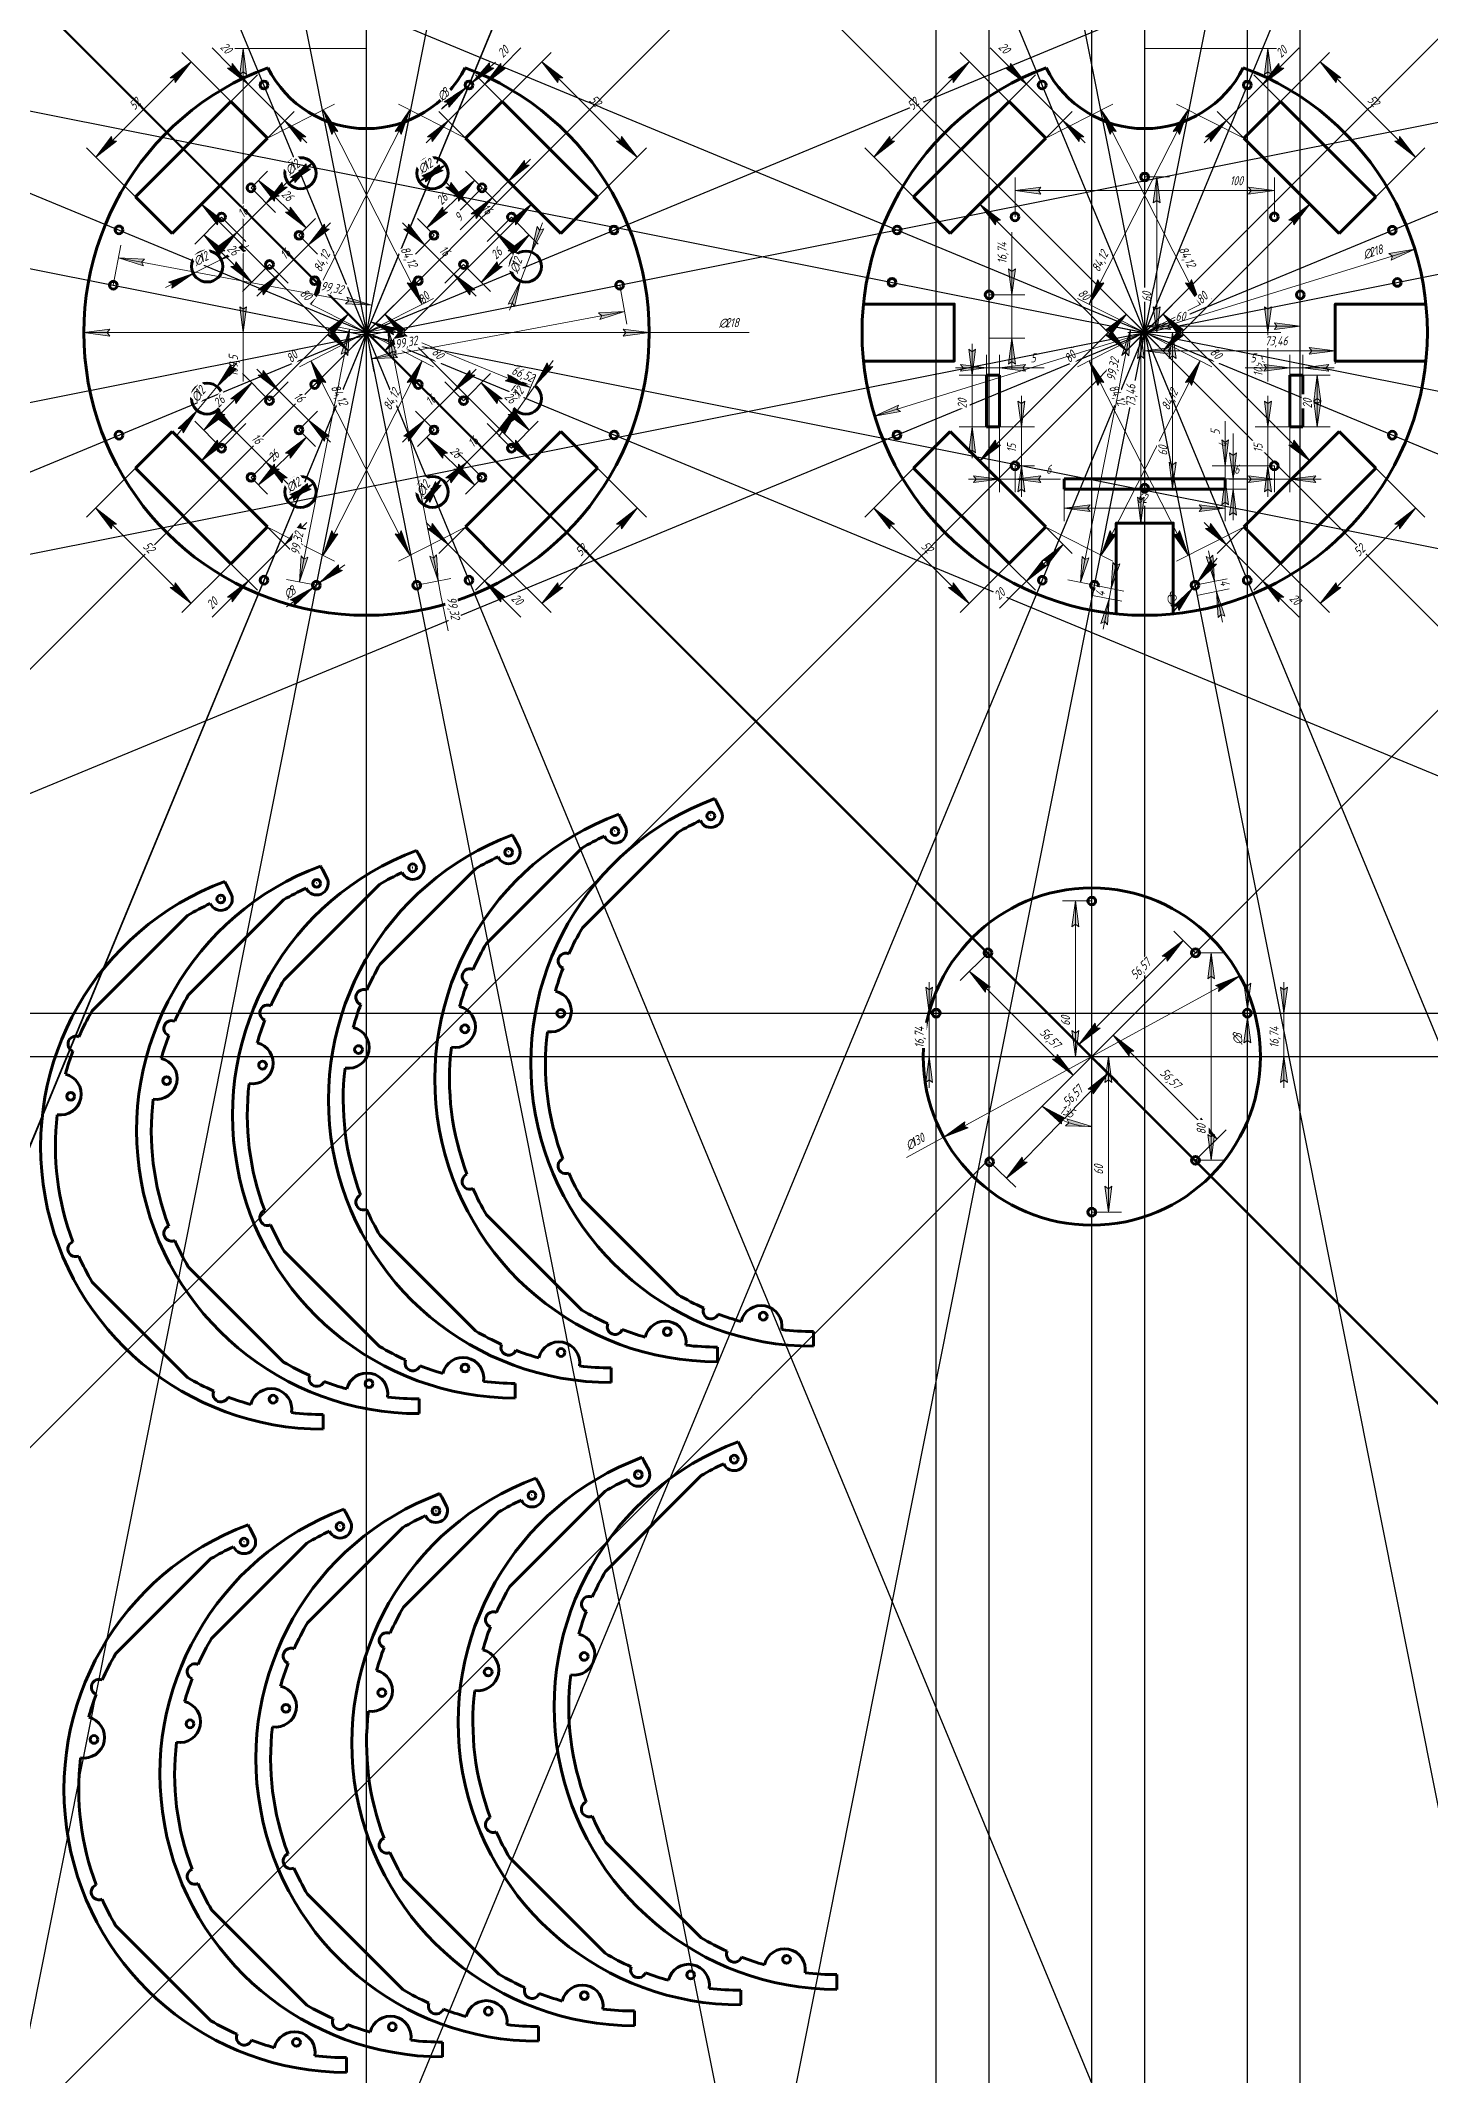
# Model space of a CAD drawing. Header units: millimetres. Extents: x -123 to 412, y -668 to 116.
import ezdxf

# ---------------------------------------------------------------- set-up
doc = ezdxf.new("R2010")
doc.units = ezdxf.units.MM
doc.linetypes.add('K5LT_BASIC', pattern=[0])
doc.linetypes.add('K5LT_THIN', pattern=[0])
doc.styles.add('KDIMTEXTSTYLE', font='GOST_AU.SHX', dxfattribs={"width": 0.96, "oblique": 15, "height": 5})
doc.styles.add('KTEXTSTYLE', font='GOST_AU.SHX', dxfattribs={"width": 0.96, "height": 5})
doc.dimstyles.new('KDIMSTYLE (1.00)', dxfattribs={"dimtxt": 5, "dimasz": 1, "dimexe": 2, "dimexo": 0, "dimgap": 1, "dimtad": 1, "dimtxsty": 'KDIMTEXTSTYLE', "dimsah": 1, "dimcen": 0, "dimdle": 1, "dimadec": 0, "dimazin": 0, "dimtfac": 0.667, "dimtmove": 0, "dimatfit": 3, "dimfxl": 1, "dimtvp": 1, "dimtolj": 1, "dimtzin": 0, "dimarcsym": 0})

# ---------------------------------------------------------------- blocks, each defined once
blk = doc.blocks.new('D0')
for points in [[(-43.25, 102.65), (-44.57, 112.65), (-45.89, 102.65), (-44.57, 103.65)], [(-44.57, 3.15), (-43.25, 13.15), (-44.57, 12.15), (-45.89, 13.15)]]:
    blk.add_hatch(color=7).paths.add_polyline_path(points)
at = {"color": 7, "linetype": 'K5LT_THIN', "lineweight": 18, "true_color": 0xffffff}
for p, q in [((2.97, 112.65), (-49.57, 112.65)), ((-45.89, 102.65), (-44.57, 112.65)), ((-44.57, 112.65), (-43.25, 102.65)), ((-44.57, 112.65), (-44.57, 3.15)), ((-44.57, 103.65), (-45.89, 102.65)), ((-43.25, 102.65), (-44.57, 103.65)), ((-44.57, 3.15), (-45.89, 13.15)), ((-45.89, 13.15), (-44.57, 12.15)), ((-44.57, 12.15), (-43.25, 13.15)), ((-43.25, 13.15), (-44.57, 3.15)), ((2.97, 3.15), (-49.57, 3.15))]:
    blk.add_line(p, q, dxfattribs=at)
blk.add_wipeout([(-45.57, -13.74), (-50.56, -13.74), (-50.56, -4.25), (-45.57, -4.25)])
for p, q in [((-44.57, 3.15), (-44.57, -1.85)), ((-44.57, -1.85), (-44.57, -15.74))]:
    blk.add_line(p, q, dxfattribs=at)
at = {"color": 7, "insert": (-50.14, -13.74), "char_height": 3.5, "attachment_point": 1, "rotation": 90, "style": 'KTEXTSTYLE'}
blk.add_mtext('\\H3.5;\\W0.965;\\Q15;\\Q15;109,5', dxfattribs=at)
blk = doc.blocks.new('KDIMARROW_01')
blk.add_hatch(color=0).paths.add_polyline_path([(-10, -1.32), (0, 0), (-10, 1.32), (-9, 0)])
at = {"color": 0, "linetype": 'K5LT_THIN', "lineweight": 18}
for p, q in [((-9, 0), (-10, 1.32)), ((-10, 1.32), (0, 0)), ((0, 0), (-10, -1.32)), ((-10, -1.32), (-9, 0)), ((0, 0), (-1, 0))]:
    blk.add_line(p, q, dxfattribs=at)
blk = doc.blocks.new('D1')
blk.add_hatch(color=7).paths.add_polyline_path([(28.29, 76.82), (34.43, 84.82), (26.43, 78.68), (28.07, 78.46)])
at = {"color": 7, "linetype": 'K5LT_THIN', "lineweight": 18, "true_color": 0xffffff}
for p, q in [((55.29, 92.24), (45.04, 102.5)), ((48.57, 98.96), (34.43, 84.82)), ((41.15, 78.1), (30.9, 88.36)), ((34.43, 84.82), (25.95, 76.34)), ((34.43, 84.82), (26.43, 78.68)), ((26.43, 78.68), (28.07, 78.46)), ((28.07, 78.46), (28.29, 76.82)), ((28.29, 76.82), (34.43, 84.82))]:
    blk.add_line(p, q, dxfattribs=at)
blk.add_wipeout([(56.35, 108.16), (52.82, 111.69), (56.7, 115.57), (60.23, 112.04)])
blk.add_hatch(color=7).paths.add_polyline_path([(48.57, 98.96), (56.58, 105.1), (54.94, 105.33), (54.71, 106.97)])
for p, q in [((55.65, 106.03), (62.52, 112.91)), ((48.57, 98.96), (57.06, 107.45)), ((54.71, 106.97), (48.57, 98.96)), ((48.57, 98.96), (55.65, 106.03)), ((48.57, 98.96), (56.58, 105.1)), ((54.94, 105.33), (54.71, 106.97)), ((56.58, 105.1), (54.94, 105.33))]:
    blk.add_line(p, q, dxfattribs=at)
at = {"color": 7, "insert": (53.12, 111.39), "char_height": 3.5, "attachment_point": 1, "rotation": 45.00091, "style": 'KTEXTSTYLE'}
blk.add_mtext('\\H3.5;\\W0.965;\\Q15;\\Q15;20', dxfattribs=at)
blk = doc.blocks.new('KDIMARROW_02')
blk.add_hatch(color=0).paths.add_polyline_path([(9, 0), (10, 1.32), (0, 0), (10, -1.32)])
at = {"color": 0, "linetype": 'K5LT_THIN', "lineweight": 18}
for p, q in [((0, 0), (-1, 0)), ((10, 1.32), (0, 0)), ((0, 0), (10, -1.32)), ((0, 0), (12, 0)), ((9, 0), (10, 1.32)), ((10, -1.32), (9, 0))]:
    blk.add_line(p, q, dxfattribs=at)
blk = doc.blocks.new('D2')
for points in [[(78.64, 101.44), (70.63, 107.58), (76.78, 99.58), (77, 101.22)], [(107.4, 70.82), (101.26, 78.82), (101.04, 77.18), (99.4, 76.96)]]:
    blk.add_hatch(color=7).paths.add_polyline_path(points)
at = {"color": 7, "linetype": 'K5LT_THIN', "lineweight": 18, "true_color": 0xffffff}
for p, q in [((55.29, 92.24), (74.17, 111.12)), ((70.63, 107.58), (78.64, 101.44)), ((76.78, 99.58), (70.63, 107.58)), ((77, 101.22), (76.78, 99.58)), ((78.64, 101.44), (77, 101.22)), ((101.04, 77.18), (101.26, 78.82)), ((101.26, 78.82), (107.4, 70.82)), ((92.06, 55.47), (110.94, 74.35)), ((99.4, 76.96), (101.04, 77.18)), ((107.4, 70.82), (99.4, 76.96))]:
    blk.add_line(p, q, dxfattribs=at)
blk.add_wipeout([(87.8, 91.83), (91.34, 95.36), (95.03, 91.67), (91.5, 88.14)])
blk.add_line((70.63, 107.58), (107.4, 70.82), dxfattribs=at)
at = {"color": 7, "insert": (91.04, 95.07), "char_height": 3.5, "attachment_point": 1, "rotation": 315.00091, "style": 'KTEXTSTYLE'}
blk.add_mtext('\\H3.5;\\W0.965;\\Q15;\\Q15;52', dxfattribs=at)
blk = doc.blocks.new('D3')
for points in [[(-96.03, 1.83), (-97.03, 3.15), (-96.03, 4.46), (-106.03, 3.15)], [(111.97, 3.15), (101.97, 4.46), (102.97, 3.15), (101.97, 1.83)]]:
    blk.add_hatch(color=7).paths.add_polyline_path(points)
at = {"color": 7, "linetype": 'K5LT_THIN', "lineweight": 18, "true_color": 0xffffff}
for p, q in [((-106.03, 3.15), (-96.03, 4.46)), ((-96.03, 1.83), (-106.03, 3.15)), ((-106.03, 3.15), (111.97, 3.15)), ((-96.03, 4.46), (-97.03, 3.15)), ((-97.03, 3.15), (-96.03, 1.83)), ((102.97, 3.15), (101.97, 4.46)), ((101.97, 4.46), (111.97, 3.15)), ((111.97, 3.15), (101.97, 1.83)), ((101.97, 1.83), (102.97, 3.15))]:
    blk.add_line(p, q, dxfattribs=at)
blk.add_wipeout([(138.87, 4.5), (138.87, 9.58), (148.09, 9.58), (148.09, 4.5)])
blk.add_line((111.97, 3.15), (150.48, 3.15), dxfattribs=at)
at = {"color": 7, "char_height": 3.5, "attachment_point": 1, "style": 'KTEXTSTYLE'}
for s, insert in [('\\H3.5;\\W0.965;\\Q15;\\Q15;∅', (138.87, 8.74)), ('\\H3.5;\\W0.965;\\Q15;\\Q15;218', (141.27, 8.74))]:
    blk.add_mtext(s, dxfattribs=dict(at, insert=insert))
blk = doc.blocks.new('D4')
for points in [[(60.46, 44.66), (66.6, 52.66), (58.59, 46.52), (60.23, 46.29)], [(10.03, -3.91), (18.03, 2.23), (16.39, 2.45), (16.17, 4.09)]]:
    blk.add_hatch(color=7).paths.add_polyline_path(points)
at = {"color": 7, "linetype": 'K5LT_THIN', "lineweight": 18, "true_color": 0xffffff}
for p, q in [((59.54, 59.72), (70.13, 49.12)), ((58.59, 46.52), (66.6, 52.66)), ((66.6, 52.66), (60.46, 44.66)), ((60.23, 46.29), (58.59, 46.52)), ((60.46, 44.66), (60.23, 46.29)), ((2.97, 3.15), (13.56, -7.45)), ((10.03, -3.91), (16.17, 4.09)), ((18.03, 2.23), (10.03, -3.91)), ((16.17, 4.09), (16.39, 2.45)), ((16.39, 2.45), (18.03, 2.23))]:
    blk.add_line(p, q, dxfattribs=at)
blk.add_wipeout([(25.68, 13.16), (22.15, 16.69), (26.03, 20.57), (29.57, 17.04)])
blk.add_line((66.6, 52.66), (10.03, -3.91), dxfattribs=at)
at = {"color": 7, "insert": (22.45, 16.39), "char_height": 3.5, "attachment_point": 1, "rotation": 45.00091, "style": 'KTEXTSTYLE'}
blk.add_mtext('\\H3.5;\\W0.965;\\Q15;\\Q15;80', dxfattribs=at)
blk = doc.blocks.new('D5')
blk.add_hatch(color=7).paths.add_polyline_path([(16.35, 79.51), (19.72, 89.02), (14.01, 80.71), (15.63, 81)])
at = {"color": 7, "linetype": 'K5LT_THIN', "lineweight": 18, "true_color": 0xffffff}
for p, q in [((14.01, 80.71), (19.72, 89.02)), ((41.15, 78.1), (15.26, 91.29)), ((19.72, 89.02), (16.35, 79.51)), ((15.63, 81), (14.01, 80.71)), ((16.35, 79.51), (15.63, 81)), ((2.97, 3.15), (-22.92, 16.34))]:
    blk.add_line(p, q, dxfattribs=at)
blk.add_wipeout([(-13.66, 25.71), (-18.11, 27.98), (-13.68, 36.67), (-9.23, 34.41)])
blk.add_hatch(color=7).paths.add_polyline_path([(-18.47, 14.07), (-12.75, 22.38), (-14.38, 22.09), (-15.1, 23.57)])
for p, q in [((19.72, 89.02), (-18.47, 14.07)), ((-18.47, 14.07), (-15.1, 23.57)), ((-15.1, 23.57), (-14.38, 22.09)), ((-12.75, 22.38), (-18.47, 14.07)), ((-14.38, 22.09), (-12.75, 22.38))]:
    blk.add_line(p, q, dxfattribs=at)
at = {"color": 7, "insert": (-17.73, 27.79), "char_height": 3.5, "attachment_point": 1, "rotation": 63.00507, "style": 'KTEXTSTYLE'}
blk.add_mtext('\\H3.5;\\W0.965;\\Q15;\\Q15;84,12', dxfattribs=at)
blk = doc.blocks.new('D6')
for points in [[(25.34, 36.97), (19.16, 44.94), (18.95, 43.3), (17.31, 43.07)], [(44.72, 19.59), (36.69, 25.7), (42.87, 17.72), (43.08, 19.36)]]:
    blk.add_hatch(color=7).paths.add_polyline_path(points)
at = {"color": 7, "linetype": 'K5LT_THIN', "lineweight": 18, "true_color": 0xffffff}
for p, q in [((25.34, 36.97), (16.82, 45.42)), ((18.95, 43.3), (17.31, 43.07)), ((17.31, 43.07), (25.34, 36.97)), ((19.16, 44.94), (18.95, 43.3)), ((25.34, 36.97), (19.16, 44.94)), ((36.69, 25.7), (42.87, 17.72)), ((44.72, 19.59), (36.69, 25.7)), ((36.69, 25.7), (45.21, 17.25)), ((42.87, 17.72), (43.08, 19.36)), ((43.08, 19.36), (44.72, 19.59))]:
    blk.add_line(p, q, dxfattribs=at)
blk.add_wipeout([(29.95, 33.8), (33.47, 37.34), (36.86, 33.98), (33.34, 30.43)])
for p, q in [((29.02, 40.69), (21.81, 33.42)), ((25.34, 36.97), (36.69, 25.7)), ((40.38, 29.42), (33.17, 22.15))]:
    blk.add_line(p, q, dxfattribs=at)
at = {"color": 7, "insert": (33.17, 37.04), "char_height": 3.5, "attachment_point": 1, "rotation": 315.23208, "style": 'KTEXTSTYLE'}
blk.add_mtext('\\H3.5;\\W0.965;\\Q15;\\Q15;16', dxfattribs=at)
blk = doc.blocks.new('D7')
at = {"color": 7, "linetype": 'K5LT_THIN', "lineweight": 18, "true_color": 0xffffff}
for p, q in [((47.51, 58.97), (41.15, 65.39)), ((29.02, 40.69), (22.67, 47.1))]:
    blk.add_line(p, q, dxfattribs=at)
blk.add_wipeout([(32.7, 51.39), (29.18, 54.94), (33.08, 58.81), (36.6, 55.26)])
for points in [[(38.49, 53.87), (44.67, 61.84), (36.64, 55.74), (38.27, 55.51)], [(26.19, 43.55), (34.22, 49.65), (32.59, 49.88), (32.37, 51.52)]]:
    blk.add_hatch(color=7).paths.add_polyline_path(points)
for p, q in [((44.67, 61.84), (26.19, 43.55)), ((36.64, 55.74), (44.67, 61.84)), ((38.27, 55.51), (36.64, 55.74)), ((38.49, 53.87), (38.27, 55.51)), ((44.67, 61.84), (38.49, 53.87)), ((26.19, 43.55), (32.37, 51.52)), ((34.22, 49.65), (26.19, 43.55)), ((32.37, 51.52), (32.59, 49.88)), ((32.59, 49.88), (34.22, 49.65))]:
    blk.add_line(p, q, dxfattribs=at)
at = {"color": 7, "insert": (29.48, 54.65), "char_height": 3.5, "attachment_point": 1, "rotation": 44.70109, "style": 'KTEXTSTYLE'}
blk.add_mtext('\\H3.5;\\W0.965;\\Q15;\\Q15;26', dxfattribs=at)
blk = doc.blocks.new('D8')
for points in [[(41.65, 53.07), (35.48, 61.05), (35.26, 59.41), (33.62, 59.18)], [(61.04, 35.7), (53.01, 41.8), (59.18, 33.83), (59.4, 35.47)]]:
    blk.add_hatch(color=7).paths.add_polyline_path(points)
at = {"color": 7, "linetype": 'K5LT_THIN', "lineweight": 18, "true_color": 0xffffff}
for p, q in [((41.65, 53.07), (33.13, 61.52)), ((35.26, 59.41), (33.62, 59.18)), ((33.62, 59.18), (41.65, 53.07)), ((35.48, 61.05), (35.26, 59.41)), ((41.65, 53.07), (35.48, 61.05)), ((53.01, 41.8), (59.18, 33.83)), ((61.04, 35.7), (53.01, 41.8)), ((53.01, 41.8), (61.53, 33.35)), ((59.18, 33.83), (59.4, 35.47)), ((59.4, 35.47), (61.04, 35.7))]:
    blk.add_line(p, q, dxfattribs=at)
blk.add_wipeout([(46.27, 49.9), (49.78, 53.45), (53.18, 50.08), (49.66, 46.54)])
for p, q in [((47.51, 58.97), (38.13, 49.52)), ((41.65, 53.07), (53.01, 41.8)), ((58.86, 47.71), (49.49, 38.25))]:
    blk.add_line(p, q, dxfattribs=at)
at = {"color": 7, "insert": (49.49, 53.15), "char_height": 3.5, "attachment_point": 1, "rotation": 315.23208, "style": 'KTEXTSTYLE'}
blk.add_mtext('\\H3.5;\\W0.965;\\Q15;\\Q15;16', dxfattribs=at)
blk = doc.blocks.new('D9')
blk.add_wipeout([(53.71, 30.37), (50.2, 33.92), (54.1, 37.78), (57.61, 34.23)])
for points in [[(59.51, 32.84), (65.69, 40.81), (57.65, 34.71), (59.29, 34.48)], [(47.21, 22.52), (55.24, 28.62), (53.6, 28.85), (53.39, 30.49)]]:
    blk.add_hatch(color=7).paths.add_polyline_path(points)
at = {"color": 7, "linetype": 'K5LT_THIN', "lineweight": 18, "true_color": 0xffffff}
for p, q in [((58.86, 47.71), (69.2, 37.26)), ((65.69, 40.81), (47.21, 22.52)), ((57.65, 34.71), (65.69, 40.81)), ((65.69, 40.81), (59.51, 32.84)), ((59.29, 34.48), (57.65, 34.71)), ((59.51, 32.84), (59.29, 34.48)), ((40.38, 29.42), (50.72, 18.97)), ((47.21, 22.52), (53.39, 30.49)), ((55.24, 28.62), (47.21, 22.52)), ((53.39, 30.49), (53.6, 28.85)), ((53.6, 28.85), (55.24, 28.62))]:
    blk.add_line(p, q, dxfattribs=at)
at = {"color": 7, "insert": (50.49, 33.62), "char_height": 3.5, "attachment_point": 1, "rotation": 44.70109, "style": 'KTEXTSTYLE'}
blk.add_mtext('\\H3.5;\\W0.965;\\Q15;\\Q15;26', dxfattribs=at)
blk = doc.blocks.new('D10')
for points in [[(-70.84, 99.58), (-64.7, 107.58), (-72.7, 101.44), (-71.06, 101.22)], [(-101.47, 70.81), (-93.47, 76.95), (-95.1, 77.18), (-95.33, 78.82)]]:
    blk.add_hatch(color=7).paths.add_polyline_path(points)
at = {"color": 7, "linetype": 'K5LT_THIN', "lineweight": 18, "true_color": 0xffffff}
for p, q in [((-49.36, 92.24), (-68.23, 111.12)), ((-72.7, 101.44), (-64.7, 107.58)), ((-64.7, 107.58), (-70.84, 99.58)), ((-71.06, 101.22), (-72.7, 101.44)), ((-70.84, 99.58), (-71.06, 101.22)), ((-101.47, 70.81), (-95.33, 78.82)), ((-95.33, 78.82), (-95.1, 77.18)), ((-86.13, 55.47), (-105, 74.35)), ((-93.47, 76.95), (-101.47, 70.81)), ((-95.1, 77.18), (-93.47, 76.95))]:
    blk.add_line(p, q, dxfattribs=at)
blk.add_wipeout([(-85.71, 87.98), (-89.25, 91.51), (-85.55, 95.21), (-82.02, 91.68)])
blk.add_line((-64.7, 107.58), (-101.47, 70.81), dxfattribs=at)
at = {"color": 7, "insert": (-88.95, 91.22), "char_height": 3.5, "attachment_point": 1, "rotation": 45.00158, "style": 'KTEXTSTYLE'}
blk.add_mtext('\\H3.5;\\W0.965;\\Q15;\\Q15;52', dxfattribs=at)
blk = doc.blocks.new('D11')
at = {"color": 7, "linetype": 'K5LT_THIN', "lineweight": 18, "true_color": 0xffffff}
for p, q in [((69.72, 42.64), (68.84, 44.04)), ((71.3, 43.11), (69.72, 42.64)), ((57.55, 14.1), (59.13, 14.57)), ((59.13, 14.57), (60.01, 13.17))]:
    blk.add_line(p, q, dxfattribs=at)
blk.add_wipeout([(62.18, 25.5), (57.43, 27.29), (59.93, 33.93), (64.69, 32.13)])
for points in [[(66.54, 34.22), (71.3, 43.11), (69.72, 42.64), (68.84, 44.04)], [(60.01, 13.17), (62.31, 22.99), (57.55, 14.1), (59.13, 14.57)]]:
    blk.add_hatch(color=7).paths.add_polyline_path(points)
for p, q in [((66.54, 34.22), (70.78, 45.44)), ((68.84, 44.04), (66.54, 34.22)), ((66.54, 34.22), (71.3, 43.11)), ((62.31, 22.99), (66.54, 34.22)), ((62.31, 22.99), (57.55, 14.1)), ((62.31, 22.99), (58.07, 11.76)), ((60.01, 13.17), (62.31, 22.99))]:
    blk.add_line(p, q, dxfattribs=at)
at = {"color": 7, "char_height": 3.5, "attachment_point": 1, "rotation": 69.33473, "style": 'KTEXTSTYLE'}
for s, insert in [('\\H3.5;\\W0.965;\\Q15;\\Q15;12', (58.74, 29.37)), ('\\H3.5;\\W0.965;\\Q15;\\Q15;∅', (57.89, 27.12))]:
    blk.add_mtext(s, dxfattribs=dict(at, insert=insert))
blk = doc.blocks.new('D12')
at = {"color": 7, "linetype": 'K5LT_THIN', "lineweight": 18, "true_color": 0xffffff}
for p, q in [((73.16, -10.03), (72.66, -8.45)), ((74.81, -9.98), (73.16, -10.03)), ((54.09, -34.51), (55.74, -34.46)), ((55.74, -34.46), (56.24, -36.04))]:
    blk.add_line(p, q, dxfattribs=at)
blk.add_wipeout([(61.49, -24.67), (57.35, -21.72), (61.47, -15.95), (65.61, -18.9)])
for points in [[(67.93, -17.36), (74.81, -9.98), (73.16, -10.03), (72.66, -8.45)], [(56.24, -36.04), (60.97, -27.13), (54.09, -34.51), (55.74, -34.46)]]:
    blk.add_hatch(color=7).paths.add_polyline_path(points)
for p, q in [((67.93, -17.36), (74.9, -7.59)), ((72.66, -8.45), (67.93, -17.36)), ((67.93, -17.36), (74.81, -9.98)), ((60.97, -27.13), (67.93, -17.36)), ((60.97, -27.13), (54, -36.9)), ((60.97, -27.13), (54.09, -34.51)), ((56.24, -36.04), (60.97, -27.13))]:
    blk.add_line(p, q, dxfattribs=at)
at = {"color": 7, "char_height": 3.5, "attachment_point": 1, "rotation": 54.52234, "style": 'KTEXTSTYLE'}
for s, insert in [('\\H3.5;\\W0.965;\\Q15;\\Q15;∅', (57.75, -22.01)), ('\\H3.5;\\W0.965;\\Q15;\\Q15;12', (59.15, -20.04))]:
    blk.add_mtext(s, dxfattribs=dict(at, insert=insert))
blk = doc.blocks.new('D13')
blk.add_wipeout([(25.27, -60.65), (21.02, -57.87), (24.91, -51.94), (29.16, -54.73)])
for points in [[(27.33, -62.37), (31.72, -53.29), (25.13, -60.93), (26.78, -60.82)], [(25.13, -63.32), (31.72, -55.68), (30.07, -55.8), (29.52, -54.24)]]:
    blk.add_hatch(color=7).paths.add_polyline_path(points)
at = {"color": 7, "linetype": 'K5LT_THIN', "lineweight": 18, "true_color": 0xffffff}
for p, q in [((25.13, -60.93), (31.72, -53.29)), ((25.13, -63.32), (31.72, -53.29)), ((25.13, -63.32), (29.52, -54.24)), ((31.72, -53.29), (27.33, -62.37)), ((29.52, -54.24), (30.07, -55.8)), ((31.72, -55.68), (25.13, -63.32)), ((26.78, -60.82), (25.13, -60.93)), ((27.33, -62.37), (26.78, -60.82)), ((30.07, -55.8), (31.72, -55.68))]:
    blk.add_line(p, q, dxfattribs=at)
at = {"color": 7, "char_height": 3.5, "attachment_point": 1, "rotation": 56.72691, "style": 'KTEXTSTYLE'}
for s, insert in [('\\H3.5;\\W0.965;\\Q15;\\Q15;∅', (21.72, -58.33)), ('\\H3.5;\\W0.965;\\Q15;\\Q15;12', (23.04, -56.31))]:
    blk.add_mtext(s, dxfattribs=dict(at, insert=insert))
blk = doc.blocks.new('D14')
blk.add_wipeout([(-26.33, -59.14), (-29.04, -54.84), (-23.05, -51.06), (-20.34, -55.35)])
for points in [[(-27.56, -61.51), (-18.4, -57.28), (-19.95, -56.7), (-19.81, -55.06)], [(-25.16, -61.56), (-17.41, -55.1), (-26.57, -59.33), (-25.02, -59.91)]]:
    blk.add_hatch(color=7).paths.add_polyline_path(points)
at = {"color": 7, "linetype": 'K5LT_THIN', "lineweight": 18, "true_color": 0xffffff}
for p, q in [((-27.56, -61.51), (-19.81, -55.06)), ((-27.56, -61.51), (-17.41, -55.1)), ((-18.4, -57.28), (-27.56, -61.51)), ((-26.57, -59.33), (-17.41, -55.1)), ((-25.02, -59.91), (-26.57, -59.33)), ((-17.41, -55.1), (-25.16, -61.56)), ((-25.16, -61.56), (-25.02, -59.91)), ((-19.81, -55.06), (-19.95, -56.7)), ((-19.95, -56.7), (-18.4, -57.28))]:
    blk.add_line(p, q, dxfattribs=at)
at = {"color": 7, "char_height": 3.5, "attachment_point": 1, "rotation": 32.30309, "style": 'KTEXTSTYLE'}
for s, insert in [('\\H3.5;\\W0.965;\\Q15;\\Q15;∅', (-28.6, -55.55)), ('\\H3.5;\\W0.965;\\Q15;\\Q15;12', (-26.56, -54.27))]:
    blk.add_mtext(s, dxfattribs=dict(at, insert=insert))
blk = doc.blocks.new('D15')
at = {"color": 7, "linetype": 'K5LT_THIN', "lineweight": 18, "true_color": 0xffffff}
for p, q in [((-48.91, -10.76), (-49.29, -9.15)), ((-47.26, -10.83), (-48.91, -10.76)), ((-69.71, -33.78), (-68.06, -33.85)), ((-68.06, -33.85), (-67.68, -35.46))]:
    blk.add_line(p, q, dxfattribs=at)
blk.add_wipeout([(-61.61, -24.51), (-65.52, -21.27), (-61, -15.81), (-57.09, -19.05)])
for points in [[(-54.66, -17.69), (-47.26, -10.83), (-48.91, -10.76), (-49.29, -9.15)], [(-67.68, -35.46), (-62.31, -26.93), (-69.71, -33.78), (-68.06, -33.85)]]:
    blk.add_hatch(color=7).paths.add_polyline_path(points)
for p, q in [((-54.66, -17.69), (-47, -8.45)), ((-49.29, -9.15), (-54.66, -17.69)), ((-54.66, -17.69), (-47.26, -10.83)), ((-62.31, -26.93), (-54.66, -17.69)), ((-62.31, -26.93), (-69.97, -36.16)), ((-62.31, -26.93), (-69.71, -33.78)), ((-67.68, -35.46), (-62.31, -26.93))]:
    blk.add_line(p, q, dxfattribs=at)
at = {"color": 7, "char_height": 3.5, "attachment_point": 1, "rotation": 50.33601, "style": 'KTEXTSTYLE'}
for s, insert in [('\\H3.5;\\W0.965;\\Q15;\\Q15;∅', (-65.15, -21.58)), ('\\H3.5;\\W0.965;\\Q15;\\Q15;12', (-63.61, -19.73))]:
    blk.add_mtext(s, dxfattribs=dict(at, insert=insert))
blk = doc.blocks.new('D16')
at = {"color": 7, "linetype": 'K5LT_THIN', "lineweight": 18, "true_color": 0xffffff}
for p, q in [((-45.06, 35.42), (-44.76, 37.04)), ((-43.58, 34.69), (-45.06, 35.42)), ((-73.34, 22.64), (-71.85, 21.92)), ((-71.85, 21.92), (-72.15, 20.29))]:
    blk.add_line(p, q, dxfattribs=at)
blk.add_wipeout([(-62.21, 27.9), (-64.49, 32.44), (-58.16, 35.63), (-55.87, 31.09)])
for points in [[(-53.1, 31.37), (-43.58, 34.69), (-45.06, 35.42), (-44.76, 37.04)], [(-72.15, 20.29), (-63.82, 25.97), (-73.34, 22.64), (-71.85, 21.92)]]:
    blk.add_hatch(color=7).paths.add_polyline_path(points)
for p, q in [((-63.82, 25.97), (-53.1, 31.37)), ((-44.76, 37.04), (-53.1, 31.37)), ((-53.1, 31.37), (-42.38, 36.77)), ((-53.1, 31.37), (-43.58, 34.69)), ((-63.82, 25.97), (-74.53, 20.57)), ((-63.82, 25.97), (-73.34, 22.64)), ((-72.15, 20.29), (-63.82, 25.97))]:
    blk.add_line(p, q, dxfattribs=at)
at = {"color": 7, "char_height": 3.5, "attachment_point": 1, "rotation": 26.73846, "style": 'KTEXTSTYLE'}
for s, insert in [('\\H3.5;\\W0.965;\\Q15;\\Q15;∅', (-64.27, 32)), ('\\H3.5;\\W0.965;\\Q15;\\Q15;12', (-62.12, 33.08))]:
    blk.add_mtext(s, dxfattribs=dict(at, insert=insert))
blk = doc.blocks.new('D17')
blk.add_wipeout([(-26.16, 63.21), (-29.48, 67.06), (-24.11, 71.69), (-20.79, 67.84)])
for points in [[(-27.03, 60.68), (-18.6, 66.22), (-20.21, 66.56), (-20.31, 68.21)], [(-24.66, 60.99), (-17.94, 68.52), (-26.38, 62.99), (-24.76, 62.64)]]:
    blk.add_hatch(color=7).paths.add_polyline_path(points)
at = {"color": 7, "linetype": 'K5LT_THIN', "lineweight": 18, "true_color": 0xffffff}
for p, q in [((-27.03, 60.68), (-17.94, 68.52)), ((-27.03, 60.68), (-20.31, 68.21)), ((-18.6, 66.22), (-27.03, 60.68)), ((-26.38, 62.99), (-17.94, 68.52)), ((-24.76, 62.64), (-26.38, 62.99)), ((-17.94, 68.52), (-24.66, 60.99)), ((-20.31, 68.21), (-20.21, 66.56)), ((-20.21, 66.56), (-18.6, 66.22)), ((-24.66, 60.99), (-24.76, 62.64))]:
    blk.add_line(p, q, dxfattribs=at)
at = {"color": 7, "char_height": 3.5, "attachment_point": 1, "rotation": 40.75046, "style": 'KTEXTSTYLE'}
for s, insert in [('\\H3.5;\\W0.965;\\Q15;\\Q15;∅', (-28.93, 66.43)), ('\\H3.5;\\W0.965;\\Q15;\\Q15;12', (-27.11, 68))]:
    blk.add_mtext(s, dxfattribs=dict(at, insert=insert))
blk = doc.blocks.new('D18')
blk.add_wipeout([(24.59, 63.74), (21.84, 68.01), (27.8, 71.85), (30.55, 67.58)])
for points in [[(23.38, 61.35), (32.5, 65.66), (30.95, 66.23), (31.08, 67.87)], [(25.77, 61.33), (33.47, 67.85), (24.35, 63.54), (25.9, 62.98)]]:
    blk.add_hatch(color=7).paths.add_polyline_path(points)
at = {"color": 7, "linetype": 'K5LT_THIN', "lineweight": 18, "true_color": 0xffffff}
for p, q in [((23.38, 61.35), (31.08, 67.87)), ((23.38, 61.35), (33.47, 67.85)), ((32.5, 65.66), (23.38, 61.35)), ((24.35, 63.54), (33.47, 67.85)), ((25.9, 62.98), (24.35, 63.54)), ((33.47, 67.85), (25.77, 61.33)), ((25.77, 61.33), (25.9, 62.98)), ((31.08, 67.87), (30.95, 66.23)), ((30.95, 66.23), (32.5, 65.66))]:
    blk.add_line(p, q, dxfattribs=at)
at = {"color": 7, "char_height": 3.5, "attachment_point": 1, "rotation": 32.76616, "style": 'KTEXTSTYLE'}
for s, insert in [('\\H3.5;\\W0.965;\\Q15;\\Q15;12', (24.32, 68.61)), ('\\H3.5;\\W0.965;\\Q15;\\Q15;∅', (22.29, 67.31))]:
    blk.add_mtext(s, dxfattribs=dict(at, insert=insert))
blk = doc.blocks.new('D19')
blk.add_hatch(color=7).paths.add_polyline_path([(13.01, 3.88), (14.43, 4.71), (4.69, 7.31), (13.43, 2.28)])
at = {"color": 7, "linetype": 'K5LT_THIN', "lineweight": 18, "true_color": 0xffffff}
for p, q in [((2.97, 3.15), (6.6, 11.93)), ((4.69, 7.31), (14.43, 4.71)), ((13.43, 2.28), (4.69, 7.31)), ((14.43, 4.71), (13.01, 3.88)), ((13.01, 3.88), (13.43, 2.28))]:
    blk.add_line(p, q, dxfattribs=at)
blk.add_wipeout([(58.19, -13.7), (60.1, -9.09), (69.53, -12.98), (67.62, -17.6)])
blk.add_hatch(color=7).paths.add_polyline_path([(66.17, -18.08), (57.43, -13.05), (57.85, -14.64), (56.42, -15.48)])
for p, q in [((4.69, 7.31), (66.17, -18.08)), ((56.42, -15.48), (57.85, -14.64)), ((66.17, -18.08), (56.42, -15.48)), ((57.85, -14.64), (57.43, -13.05)), ((57.43, -13.05), (66.17, -18.08)), ((64.45, -22.24), (68.08, -13.46))]:
    blk.add_line(p, q, dxfattribs=at)
at = {"color": 7, "insert": (59.94, -9.47), "char_height": 3.5, "attachment_point": 1, "rotation": 337.55984, "style": 'KTEXTSTYLE'}
blk.add_mtext('\\H3.5;\\W0.965;\\Q15;\\Q15;66,52', dxfattribs=at)
blk = doc.blocks.new('D20')
blk.add_hatch(color=7).paths.add_polyline_path([(43.65, 99.6), (52.06, 105.15), (50.44, 105.49), (50.34, 107.14)])
at = {"color": 7, "linetype": 'K5LT_THIN', "lineweight": 18, "true_color": 0xffffff}
for p, q in [((43.65, 99.6), (52.71, 107.46)), ((50.34, 107.14), (43.65, 99.6)), ((43.65, 99.6), (52.06, 105.15)), ((50.44, 105.49), (50.34, 107.14)), ((52.06, 105.15), (50.44, 105.49)), ((43.65, 99.6), (41.38, 97.63))]:
    blk.add_line(p, q, dxfattribs=at)
blk.add_wipeout([(32.7, 91.42), (29.37, 95.26), (33.45, 98.8), (36.78, 94.96)])
blk.add_hatch(color=7).paths.add_polyline_path([(34.69, 90.08), (41.38, 97.63), (32.96, 92.07), (34.58, 91.73)])
for p, q in [((41.38, 97.63), (31.84, 89.35)), ((41.38, 97.63), (32.32, 89.76)), ((41.38, 97.63), (32.96, 92.07)), ((34.69, 90.08), (41.38, 97.63)), ((32.96, 92.07), (34.58, 91.73)), ((34.58, 91.73), (34.69, 90.08))]:
    blk.add_line(p, q, dxfattribs=at)
at = {"color": 7, "char_height": 3.5, "attachment_point": 1, "rotation": 40.94833, "style": 'KTEXTSTYLE'}
for s, insert in [('\\H3.5;\\W0.965;\\Q15;\\Q15;∅', (29.69, 94.89)), ('\\H3.5;\\W0.965;\\Q15;\\Q15;3', (31.51, 96.47))]:
    blk.add_mtext(s, dxfattribs=dict(at, insert=insert))
blk = doc.blocks.new('D21')
for points in [[(351.9, 102.65), (350.59, 112.65), (349.27, 102.65), (350.59, 103.65)], [(350.59, 3.15), (351.9, 13.15), (350.59, 12.15), (349.27, 13.15)]]:
    blk.add_hatch(color=7).paths.add_polyline_path(points)
at = {"color": 7, "linetype": 'K5LT_THIN', "lineweight": 18, "true_color": 0xffffff}
for p, q in [((303.05, 112.65), (355.59, 112.65)), ((349.27, 102.65), (350.59, 112.65)), ((350.59, 112.65), (351.9, 102.65)), ((350.59, 112.65), (350.59, 3.15)), ((350.59, 103.65), (349.27, 102.65)), ((351.9, 102.65), (350.59, 103.65)), ((350.59, 3.15), (349.27, 13.15)), ((349.27, 13.15), (350.59, 12.15)), ((350.59, 12.15), (351.9, 13.15)), ((351.9, 13.15), (350.59, 3.15)), ((303.05, 3.15), (355.59, 3.15))]:
    blk.add_line(p, q, dxfattribs=at)
blk.add_wipeout([(349.59, -13.74), (344.59, -13.74), (344.59, -4.25), (349.59, -4.25)])
for p, q in [((350.59, 3.15), (350.59, -1.85)), ((350.59, -1.85), (350.59, -15.74))]:
    blk.add_line(p, q, dxfattribs=at)
at = {"color": 7, "insert": (345.01, -13.74), "char_height": 3.5, "attachment_point": 1, "rotation": 90, "style": 'KTEXTSTYLE'}
blk.add_mtext('\\H3.5;\\W0.965;\\Q15;\\Q15;109,5', dxfattribs=at)
blk = doc.blocks.new('D22')
blk.add_hatch(color=7).paths.add_polyline_path([(279.59, 78.68), (271.58, 84.82), (277.72, 76.82), (277.95, 78.46)])
at = {"color": 7, "linetype": 'K5LT_THIN', "lineweight": 18, "true_color": 0xffffff}
for p, q in [((250.72, 92.24), (260.98, 102.5)), ((257.44, 98.96), (271.58, 84.82)), ((264.87, 78.1), (275.12, 88.36)), ((271.58, 84.82), (277.72, 76.82)), ((279.59, 78.68), (271.58, 84.82)), ((271.58, 84.82), (280.07, 76.33)), ((277.72, 76.82), (277.95, 78.46)), ((277.95, 78.46), (279.59, 78.68))]:
    blk.add_line(p, q, dxfattribs=at)
blk.add_wipeout([(245.62, 112.2), (249.15, 115.73), (253.03, 111.85), (249.5, 108.32)])
blk.add_hatch(color=7).paths.add_polyline_path([(257.44, 98.96), (251.3, 106.96), (251.08, 105.33), (249.44, 105.1)])
for p, q in [((250.37, 106.03), (243.5, 112.91)), ((257.44, 98.96), (248.96, 107.45)), ((251.08, 105.33), (249.44, 105.1)), ((249.44, 105.1), (257.44, 98.96)), ((257.44, 98.96), (250.37, 106.03)), ((251.3, 106.96), (251.08, 105.33)), ((257.44, 98.96), (251.3, 106.96))]:
    blk.add_line(p, q, dxfattribs=at)
at = {"color": 7, "insert": (248.85, 115.43), "char_height": 3.5, "attachment_point": 1, "rotation": 315, "style": 'KTEXTSTYLE'}
blk.add_mtext('\\H3.5;\\W0.965;\\Q15;\\Q15;20', dxfattribs=at)
blk = doc.blocks.new('D23')
for points in [[(229.24, 99.58), (235.38, 107.58), (227.38, 101.44), (229.02, 101.22)], [(198.61, 70.81), (206.61, 76.95), (204.98, 77.18), (204.75, 78.82)]]:
    blk.add_hatch(color=7).paths.add_polyline_path(points)
at = {"color": 7, "linetype": 'K5LT_THIN', "lineweight": 18, "true_color": 0xffffff}
for p, q in [((250.72, 92.24), (231.85, 111.12)), ((227.38, 101.44), (235.38, 107.58)), ((235.38, 107.58), (229.24, 99.58)), ((229.02, 101.22), (227.38, 101.44)), ((229.24, 99.58), (229.02, 101.22)), ((198.61, 70.81), (204.75, 78.82)), ((204.75, 78.82), (204.98, 77.18)), ((213.95, 55.47), (195.08, 74.35)), ((206.61, 76.95), (198.61, 70.81)), ((204.98, 77.18), (206.61, 76.95))]:
    blk.add_line(p, q, dxfattribs=at)
blk.add_wipeout([(214.37, 87.98), (210.83, 91.51), (214.53, 95.21), (218.06, 91.68)])
blk.add_line((235.38, 107.58), (198.61, 70.81), dxfattribs=at)
at = {"color": 7, "insert": (211.13, 91.22), "char_height": 3.5, "attachment_point": 1, "rotation": 45, "style": 'KTEXTSTYLE'}
blk.add_mtext('\\H3.5;\\W0.965;\\Q15;\\Q15;52', dxfattribs=at)
blk = doc.blocks.new('D24')
for points in [[(247.42, 46.52), (239.42, 52.66), (245.56, 44.66), (245.79, 46.29)], [(295.99, -3.91), (289.85, 4.09), (289.63, 2.45), (287.99, 2.23)]]:
    blk.add_hatch(color=7).paths.add_polyline_path(points)
at = {"color": 7, "linetype": 'K5LT_THIN', "lineweight": 18, "true_color": 0xffffff}
for p, q in [((246.48, 59.72), (235.89, 49.12)), ((239.42, 52.66), (247.42, 46.52)), ((245.56, 44.66), (239.42, 52.66)), ((245.79, 46.29), (245.56, 44.66)), ((247.42, 46.52), (245.79, 46.29)), ((287.99, 2.23), (289.63, 2.45)), ((295.99, -3.91), (287.99, 2.23)), ((289.63, 2.45), (289.85, 4.09)), ((289.85, 4.09), (295.99, -3.91)), ((303.05, 3.15), (292.46, -7.45))]:
    blk.add_line(p, q, dxfattribs=at)
blk.add_wipeout([(276.29, 17.2), (279.82, 20.74), (283.71, 16.85), (280.17, 13.32)])
blk.add_line((239.42, 52.66), (295.99, -3.91), dxfattribs=at)
at = {"color": 7, "insert": (279.53, 20.44), "char_height": 3.5, "attachment_point": 1, "rotation": 315, "style": 'KTEXTSTYLE'}
blk.add_mtext('\\H3.5;\\W0.965;\\Q15;\\Q15;80', dxfattribs=at)
blk = doc.blocks.new('D25')
blk.add_hatch(color=7).paths.add_polyline_path([(292.01, 80.71), (286.3, 89.02), (289.67, 79.51), (290.39, 81)])
at = {"color": 7, "linetype": 'K5LT_THIN', "lineweight": 18, "true_color": 0xffffff}
for p, q in [((264.87, 78.1), (290.75, 91.29)), ((286.3, 89.02), (292.01, 80.71)), ((289.67, 79.51), (286.3, 89.02)), ((290.39, 81), (289.67, 79.51)), ((292.01, 80.71), (290.39, 81)), ((303.05, 3.15), (328.94, 16.34))]:
    blk.add_line(p, q, dxfattribs=at)
blk.add_wipeout([(315.06, 34.77), (319.51, 37.03), (323.94, 28.34), (319.49, 26.07)])
blk.add_hatch(color=7).paths.add_polyline_path([(324.48, 14.07), (321.12, 23.57), (320.4, 22.09), (318.77, 22.38)])
for p, q in [((286.3, 89.02), (324.48, 14.07)), ((320.4, 22.09), (321.12, 23.57)), ((321.12, 23.57), (324.48, 14.07)), ((324.48, 14.07), (318.77, 22.38)), ((318.77, 22.38), (320.4, 22.09))]:
    blk.add_line(p, q, dxfattribs=at)
at = {"color": 7, "insert": (319.14, 36.84), "char_height": 3.5, "attachment_point": 1, "rotation": 296.99584, "style": 'KTEXTSTYLE'}
blk.add_mtext('\\H3.5;\\W0.965;\\Q15;\\Q15;84,12', dxfattribs=at)
blk = doc.blocks.new('D26')
blk.add_hatch(color=7).paths.add_polyline_path([(328.37, 76.82), (334.51, 84.82), (326.51, 78.68), (328.15, 78.46)])
at = {"color": 7, "linetype": 'K5LT_THIN', "lineweight": 18, "true_color": 0xffffff}
for p, q in [((355.37, 92.24), (345.12, 102.5)), ((348.66, 98.96), (334.51, 84.82)), ((341.23, 78.1), (330.98, 88.36)), ((334.51, 84.82), (326.03, 76.33)), ((334.51, 84.82), (326.51, 78.68)), ((326.51, 78.68), (328.15, 78.46)), ((328.15, 78.46), (328.37, 76.82)), ((328.37, 76.82), (334.51, 84.82))]:
    blk.add_line(p, q, dxfattribs=at)
blk.add_wipeout([(356.43, 108.15), (352.9, 111.69), (356.78, 115.57), (360.32, 112.04)])
blk.add_hatch(color=7).paths.add_polyline_path([(348.66, 98.96), (356.66, 105.1), (355.02, 105.33), (354.8, 106.96)])
for p, q in [((355.73, 106.03), (362.6, 112.91)), ((348.66, 98.96), (357.14, 107.45)), ((354.8, 106.96), (348.66, 98.96)), ((348.66, 98.96), (355.73, 106.03)), ((348.66, 98.96), (356.66, 105.1)), ((355.02, 105.33), (354.8, 106.96)), ((356.66, 105.1), (355.02, 105.33))]:
    blk.add_line(p, q, dxfattribs=at)
at = {"color": 7, "insert": (353.2, 111.39), "char_height": 3.5, "attachment_point": 1, "rotation": 45, "style": 'KTEXTSTYLE'}
blk.add_mtext('\\H3.5;\\W0.965;\\Q15;\\Q15;20', dxfattribs=at)
blk = doc.blocks.new('D27')
for points in [[(378.72, 101.44), (370.72, 107.58), (376.86, 99.58), (377.08, 101.22)], [(407.49, 70.81), (401.35, 78.82), (401.12, 77.18), (399.48, 76.95)]]:
    blk.add_hatch(color=7).paths.add_polyline_path(points)
at = {"color": 7, "linetype": 'K5LT_THIN', "lineweight": 18, "true_color": 0xffffff}
for p, q in [((355.37, 92.24), (374.25, 111.12)), ((370.72, 107.58), (378.72, 101.44)), ((376.86, 99.58), (370.72, 107.58)), ((377.08, 101.22), (376.86, 99.58)), ((378.72, 101.44), (377.08, 101.22)), ((401.12, 77.18), (401.35, 78.82)), ((401.35, 78.82), (407.49, 70.81)), ((392.14, 55.47), (411.02, 74.35)), ((399.48, 76.95), (401.12, 77.18)), ((407.49, 70.81), (399.48, 76.95))]:
    blk.add_line(p, q, dxfattribs=at)
blk.add_wipeout([(387.88, 91.83), (391.42, 95.36), (395.11, 91.67), (391.58, 88.14)])
blk.add_line((370.72, 107.58), (407.49, 70.81), dxfattribs=at)
at = {"color": 7, "insert": (391.12, 95.06), "char_height": 3.5, "attachment_point": 1, "rotation": 315, "style": 'KTEXTSTYLE'}
blk.add_mtext('\\H3.5;\\W0.965;\\Q15;\\Q15;52', dxfattribs=at)
blk = doc.blocks.new('D28')
for points in [[(360.54, 44.66), (366.68, 52.66), (358.67, 46.52), (360.31, 46.29)], [(310.11, -3.91), (318.11, 2.23), (316.47, 2.45), (316.25, 4.09)]]:
    blk.add_hatch(color=7).paths.add_polyline_path(points)
at = {"color": 7, "linetype": 'K5LT_THIN', "lineweight": 18, "true_color": 0xffffff}
for p, q in [((359.62, 59.72), (370.21, 49.12)), ((358.67, 46.52), (366.68, 52.66)), ((366.68, 52.66), (360.54, 44.66)), ((360.31, 46.29), (358.67, 46.52)), ((360.54, 44.66), (360.31, 46.29)), ((303.05, 3.15), (313.64, -7.45)), ((310.11, -3.91), (316.25, 4.09)), ((318.11, 2.23), (310.11, -3.91)), ((316.25, 4.09), (316.47, 2.45)), ((316.47, 2.45), (318.11, 2.23))]:
    blk.add_line(p, q, dxfattribs=at)
blk.add_wipeout([(325.76, 13.16), (322.23, 16.69), (326.11, 20.57), (329.65, 17.04)])
blk.add_line((366.68, 52.66), (310.11, -3.91), dxfattribs=at)
at = {"color": 7, "insert": (322.53, 16.39), "char_height": 3.5, "attachment_point": 1, "rotation": 45, "style": 'KTEXTSTYLE'}
blk.add_mtext('\\H3.5;\\W0.965;\\Q15;\\Q15;80', dxfattribs=at)
blk = doc.blocks.new('D29')
blk.add_hatch(color=7).paths.add_polyline_path([(316.43, 79.51), (319.8, 89.02), (314.09, 80.71), (315.71, 81)])
at = {"color": 7, "linetype": 'K5LT_THIN', "lineweight": 18, "true_color": 0xffffff}
for p, q in [((314.09, 80.71), (319.8, 89.02)), ((341.23, 78.1), (315.34, 91.29)), ((319.8, 89.02), (316.43, 79.51)), ((315.71, 81), (314.09, 80.71)), ((316.43, 79.51), (315.71, 81)), ((303.05, 3.15), (277.16, 16.34))]:
    blk.add_line(p, q, dxfattribs=at)
blk.add_wipeout([(286.42, 25.71), (281.97, 27.98), (286.4, 36.67), (290.85, 34.41)])
blk.add_hatch(color=7).paths.add_polyline_path([(281.61, 14.07), (287.33, 22.38), (285.7, 22.09), (284.98, 23.57)])
for p, q in [((319.8, 89.02), (281.61, 14.07)), ((281.61, 14.07), (284.98, 23.57)), ((284.98, 23.57), (285.7, 22.09)), ((287.33, 22.38), (281.61, 14.07)), ((285.7, 22.09), (287.33, 22.38))]:
    blk.add_line(p, q, dxfattribs=at)
at = {"color": 7, "insert": (282.35, 27.79), "char_height": 3.5, "attachment_point": 1, "rotation": 63.00416, "style": 'KTEXTSTYLE'}
blk.add_mtext('\\H3.5;\\W0.965;\\Q15;\\Q15;84,12', dxfattribs=at)
blk = doc.blocks.new('D30')
for points in [[(257.44, -92.67), (265.44, -86.53), (263.81, -86.3), (263.58, -84.67)], [(265.44, -86.53), (271.58, -78.53), (263.58, -84.67), (265.22, -84.89)]]:
    blk.add_hatch(color=7).paths.add_polyline_path(points)
at = {"color": 7, "linetype": 'K5LT_THIN', "lineweight": 18, "true_color": 0xffffff}
for p, q in [((264.87, -71.81), (275.12, -82.06)), ((257.44, -92.67), (271.58, -78.53)), ((257.44, -92.67), (263.58, -84.67)), ((263.58, -84.67), (271.58, -78.53)), ((263.58, -84.67), (263.81, -86.3)), ((265.22, -84.89), (263.58, -84.67)), ((265.44, -86.53), (265.22, -84.89)), ((271.58, -78.53), (265.44, -86.53)), ((265.44, -86.53), (257.44, -92.67)), ((263.81, -86.3), (265.44, -86.53))]:
    blk.add_line(p, q, dxfattribs=at)
blk.add_wipeout([(247.74, -100.95), (244.21, -97.42), (248.09, -93.54), (251.62, -97.07)])
for p, q in [((250.72, -85.95), (260.98, -96.2)), ((257.44, -92.67), (253.91, -96.2)), ((253.91, -96.2), (247.03, -103.08))]:
    blk.add_line(p, q, dxfattribs=at)
at = {"color": 7, "insert": (244.51, -97.72), "char_height": 3.5, "attachment_point": 1, "rotation": 45, "style": 'KTEXTSTYLE'}
blk.add_mtext('\\H3.5;\\W0.965;\\Q15;\\Q15;20', dxfattribs=at)
blk = doc.blocks.new('D31')
for points in [[(206.61, -70.66), (198.61, -64.52), (204.75, -72.52), (204.98, -70.88)], [(235.38, -101.29), (229.24, -93.29), (229.02, -94.93), (227.38, -95.15)]]:
    blk.add_hatch(color=7).paths.add_polyline_path(points)
at = {"color": 7, "linetype": 'K5LT_THIN', "lineweight": 18, "true_color": 0xffffff}
for p, q in [((213.95, -49.18), (195.08, -68.06)), ((198.61, -64.52), (206.61, -70.66)), ((204.75, -72.52), (198.61, -64.52)), ((204.98, -70.88), (204.75, -72.52)), ((206.61, -70.66), (204.98, -70.88)), ((250.72, -85.95), (231.85, -104.82)), ((229.02, -94.93), (229.24, -93.29)), ((229.24, -93.29), (235.38, -101.29)), ((227.38, -95.15), (229.02, -94.93)), ((235.38, -101.29), (227.38, -95.15))]:
    blk.add_line(p, q, dxfattribs=at)
blk.add_wipeout([(215.78, -80.27), (219.31, -76.74), (223.01, -80.43), (219.47, -83.97)])
blk.add_line((235.38, -101.29), (198.61, -64.52), dxfattribs=at)
at = {"color": 7, "insert": (219.02, -77.04), "char_height": 3.5, "attachment_point": 1, "rotation": 315, "style": 'KTEXTSTYLE'}
blk.add_mtext('\\H3.5;\\W0.965;\\Q15;\\Q15;52', dxfattribs=at)
blk = doc.blocks.new('D32')
for points in [[(289.85, 2.2), (295.99, 10.21), (287.99, 4.07), (289.63, 3.84)], [(239.42, -46.36), (247.42, -40.22), (245.79, -40), (245.56, -38.36)]]:
    blk.add_hatch(color=7).paths.add_polyline_path(points)
at = {"color": 7, "linetype": 'K5LT_THIN', "lineweight": 18, "true_color": 0xffffff}
for p, q in [((287.99, 4.07), (295.99, 10.21)), ((295.99, 10.21), (289.85, 2.2)), ((303.05, 3.15), (292.46, 13.74)), ((289.63, 3.84), (287.99, 4.07)), ((289.85, 2.2), (289.63, 3.84)), ((239.42, -46.36), (245.56, -38.36)), ((245.56, -38.36), (245.79, -40)), ((246.48, -53.42), (235.89, -42.83)), ((247.42, -40.22), (239.42, -46.36)), ((245.79, -40), (247.42, -40.22))]:
    blk.add_line(p, q, dxfattribs=at)
blk.add_wipeout([(274.88, -9.49), (271.34, -5.96), (275.23, -2.08), (278.76, -5.61)])
blk.add_line((239.42, -46.36), (295.99, 10.21), dxfattribs=at)
at = {"color": 7, "insert": (271.64, -6.26), "char_height": 3.5, "attachment_point": 1, "rotation": 45, "style": 'KTEXTSTYLE'}
blk.add_mtext('\\H3.5;\\W0.965;\\Q15;\\Q15;80', dxfattribs=at)
blk = doc.blocks.new('D33')
blk.add_hatch(color=7).paths.add_polyline_path([(286.3, -82.73), (292.01, -74.41), (290.39, -74.71), (289.67, -73.22)])
at = {"color": 7, "linetype": 'K5LT_THIN', "lineweight": 18, "true_color": 0xffffff}
for p, q in [((303.05, 3.15), (328.94, -10.04)), ((264.87, -71.81), (290.75, -85)), ((286.3, -82.73), (289.67, -73.22)), ((292.01, -74.41), (286.3, -82.73)), ((289.67, -73.22), (290.39, -74.71)), ((290.39, -74.71), (292.01, -74.41))]:
    blk.add_line(p, q, dxfattribs=at)
blk.add_wipeout([(313.28, -27.56), (308.83, -25.3), (313.26, -16.6), (317.71, -18.87)])
blk.add_hatch(color=7).paths.add_polyline_path([(321.12, -17.28), (324.48, -7.77), (318.77, -16.08), (320.4, -15.79)])
for p, q in [((286.3, -82.73), (324.48, -7.77)), ((318.77, -16.08), (324.48, -7.77)), ((324.48, -7.77), (321.12, -17.28)), ((320.4, -15.79), (318.77, -16.08)), ((321.12, -17.28), (320.4, -15.79))]:
    blk.add_line(p, q, dxfattribs=at)
at = {"color": 7, "insert": (309.2, -25.49), "char_height": 3.5, "attachment_point": 1, "rotation": 63.00416, "style": 'KTEXTSTYLE'}
blk.add_mtext('\\H3.5;\\W0.965;\\Q15;\\Q15;84,12', dxfattribs=at)
blk = doc.blocks.new('D34')
blk.add_hatch(color=7).paths.add_polyline_path([(334.51, -78.53), (328.37, -70.52), (328.15, -72.16), (326.51, -72.39)])
at = {"color": 7, "linetype": 'K5LT_THIN', "lineweight": 18, "true_color": 0xffffff}
for p, q in [((334.51, -78.53), (326.03, -70.04)), ((328.15, -72.16), (326.51, -72.39)), ((326.51, -72.39), (334.51, -78.53)), ((328.37, -70.52), (328.15, -72.16)), ((334.51, -78.53), (328.37, -70.52)), ((341.23, -71.81), (330.98, -82.06)), ((348.66, -92.67), (334.51, -78.53))]:
    blk.add_line(p, q, dxfattribs=at)
blk.add_wipeout([(357.85, -100.45), (361.38, -96.91), (365.26, -100.8), (361.73, -104.33)])
blk.add_hatch(color=7).paths.add_polyline_path([(356.66, -98.81), (348.66, -92.67), (354.8, -100.67), (355.02, -99.03)])
for p, q in [((355.37, -85.95), (345.12, -96.2)), ((348.66, -92.67), (354.8, -100.67)), ((356.66, -98.81), (348.66, -92.67)), ((348.66, -92.67), (357.14, -101.15)), ((348.66, -92.67), (355.73, -99.74)), ((354.8, -100.67), (355.02, -99.03)), ((355.02, -99.03), (356.66, -98.81)), ((355.73, -99.74), (362.6, -106.61))]:
    blk.add_line(p, q, dxfattribs=at)
at = {"color": 7, "insert": (361.08, -97.21), "char_height": 3.5, "attachment_point": 1, "rotation": 315, "style": 'KTEXTSTYLE'}
blk.add_mtext('\\H3.5;\\W0.965;\\Q15;\\Q15;20', dxfattribs=at)
blk = doc.blocks.new('D35')
for points in [[(401.35, -72.52), (407.49, -64.52), (399.48, -70.66), (401.12, -70.88)], [(370.72, -101.29), (378.72, -95.15), (377.08, -94.93), (376.86, -93.29)]]:
    blk.add_hatch(color=7).paths.add_polyline_path(points)
at = {"color": 7, "linetype": 'K5LT_THIN', "lineweight": 18, "true_color": 0xffffff}
for p, q in [((392.14, -49.18), (411.02, -68.06)), ((399.48, -70.66), (407.49, -64.52)), ((407.49, -64.52), (401.35, -72.52)), ((401.12, -70.88), (399.48, -70.66)), ((401.35, -72.52), (401.12, -70.88)), ((355.37, -85.95), (374.25, -104.82)), ((370.72, -101.29), (376.86, -93.29)), ((376.86, -93.29), (377.08, -94.93)), ((378.72, -95.15), (370.72, -101.29)), ((377.08, -94.93), (378.72, -95.15))]:
    blk.add_line(p, q, dxfattribs=at)
blk.add_wipeout([(386.47, -84.12), (382.94, -80.59), (386.63, -76.9), (390.16, -80.43)])
blk.add_line((370.72, -101.29), (407.49, -64.52), dxfattribs=at)
at = {"color": 7, "insert": (383.24, -80.89), "char_height": 3.5, "attachment_point": 1, "rotation": 45, "style": 'KTEXTSTYLE'}
blk.add_mtext('\\H3.5;\\W0.965;\\Q15;\\Q15;52', dxfattribs=at)
blk = doc.blocks.new('D36')
for points in [[(318.11, 4.07), (310.11, 10.21), (316.25, 2.2), (316.47, 3.84)], [(366.68, -46.36), (360.54, -38.36), (360.31, -40), (358.67, -40.22)]]:
    blk.add_hatch(color=7).paths.add_polyline_path(points)
at = {"color": 7, "linetype": 'K5LT_THIN', "lineweight": 18, "true_color": 0xffffff}
for p, q in [((303.05, 3.15), (313.64, 13.74)), ((310.11, 10.21), (318.11, 4.07)), ((316.25, 2.2), (310.11, 10.21)), ((316.47, 3.84), (316.25, 2.2)), ((318.11, 4.07), (316.47, 3.84)), ((360.31, -40), (360.54, -38.36)), ((360.54, -38.36), (366.68, -46.36)), ((358.67, -40.22), (360.31, -40)), ((366.68, -46.36), (358.67, -40.22)), ((359.62, -53.42), (370.21, -42.83))]:
    blk.add_line(p, q, dxfattribs=at)
blk.add_wipeout([(327.18, -5.45), (330.71, -1.92), (334.59, -5.8), (331.06, -9.33)])
blk.add_line((366.68, -46.36), (310.11, 10.21), dxfattribs=at)
at = {"color": 7, "insert": (330.41, -2.22), "char_height": 3.5, "attachment_point": 1, "rotation": 315, "style": 'KTEXTSTYLE'}
blk.add_mtext('\\H3.5;\\W0.965;\\Q15;\\Q15;80', dxfattribs=at)
blk = doc.blocks.new('D37')
blk.add_hatch(color=7).paths.add_polyline_path([(319.8, -82.73), (316.43, -73.22), (315.71, -74.71), (314.09, -74.41)])
at = {"color": 7, "linetype": 'K5LT_THIN', "lineweight": 18, "true_color": 0xffffff}
for p, q in [((303.05, 3.15), (277.16, -10.04)), ((319.8, -82.73), (314.09, -74.41)), ((314.09, -74.41), (315.71, -74.71)), ((341.23, -71.81), (315.34, -85)), ((315.71, -74.71), (316.43, -73.22)), ((316.43, -73.22), (319.8, -82.73))]:
    blk.add_line(p, q, dxfattribs=at)
blk.add_wipeout([(288.21, -18.51), (292.66, -16.24), (297.09, -24.94), (292.64, -27.2)])
blk.add_hatch(color=7).paths.add_polyline_path([(287.33, -16.08), (281.61, -7.77), (284.98, -17.28), (285.7, -15.79)])
for p, q in [((281.61, -7.77), (287.33, -16.08)), ((284.98, -17.28), (281.61, -7.77)), ((319.8, -82.73), (281.61, -7.77)), ((285.7, -15.79), (284.98, -17.28)), ((287.33, -16.08), (285.7, -15.79))]:
    blk.add_line(p, q, dxfattribs=at)
at = {"color": 7, "insert": (292.28, -16.43), "char_height": 3.5, "attachment_point": 1, "rotation": 296.99584, "style": 'KTEXTSTYLE'}
blk.add_mtext('\\H3.5;\\W0.965;\\Q15;\\Q15;84,12', dxfattribs=at)
blk = doc.blocks.new('D38')
blk.add_hatch(color=7).paths.add_polyline_path([(368.05, -53.36), (369.05, -52.05), (359.05, -53.36), (369.05, -54.68)])
at = {"color": 7, "linetype": 'K5LT_THIN', "lineweight": 18, "true_color": 0xffffff}
for p, q in [((359.05, -33.23), (359.05, -58.36)), ((353.05, -48.23), (353.05, -58.36)), ((353.05, -53.36), (359.05, -53.36)), ((369.05, -52.05), (359.05, -53.36)), ((359.05, -53.36), (369.05, -54.68)), ((359.05, -53.36), (371.05, -53.36)), ((368.05, -53.36), (369.05, -52.05)), ((369.05, -54.68), (368.05, -53.36))]:
    blk.add_line(p, q, dxfattribs=at)
blk.add_wipeout([(337.55, -52.36), (337.55, -47.37), (340.91, -47.37), (340.91, -52.36)])
blk.add_hatch(color=7).paths.add_polyline_path([(343.05, -54.68), (353.05, -53.36), (343.05, -52.05), (344.05, -53.36)])
for p, q in [((343.05, -53.36), (335.55, -53.36)), ((353.05, -53.36), (341.05, -53.36)), ((353.05, -53.36), (343.05, -52.05)), ((343.05, -52.05), (344.05, -53.36)), ((344.05, -53.36), (343.05, -54.68)), ((343.05, -54.68), (353.05, -53.36)), ((353.05, -53.36), (343.05, -53.36))]:
    blk.add_line(p, q, dxfattribs=at)
at = {"color": 7, "insert": (337.55, -47.79), "char_height": 3.5, "attachment_point": 1, "style": 'KTEXTSTYLE'}
blk.add_mtext('\\H3.5;\\W0.965;\\Q15;\\Q15;6', dxfattribs=at)
blk = doc.blocks.new('D39')
at = {"color": 7, "linetype": 'K5LT_THIN', "lineweight": 18, "true_color": 0xffffff}
for p, q in [((364.05, -13.23), (374.59, -13.23)), ((364.05, -33.23), (374.59, -33.23))]:
    blk.add_line(p, q, dxfattribs=at)
blk.add_wipeout([(368.59, -26.09), (363.59, -26.09), (363.59, -20.6), (368.59, -20.6)])
for points in [[(370.91, -23.23), (369.59, -13.23), (368.27, -23.23), (369.59, -22.23)], [(369.59, -33.23), (370.91, -23.23), (369.59, -24.23), (368.27, -23.23)]]:
    blk.add_hatch(color=7).paths.add_polyline_path(points)
for p, q in [((368.27, -23.23), (369.59, -13.23)), ((369.59, -13.23), (370.91, -23.23)), ((369.59, -13.23), (369.59, -33.23)), ((369.59, -22.23), (368.27, -23.23)), ((369.59, -33.23), (368.27, -23.23)), ((368.27, -23.23), (369.59, -24.23)), ((370.91, -23.23), (369.59, -22.23)), ((369.59, -24.23), (370.91, -23.23)), ((370.91, -23.23), (369.59, -33.23))]:
    blk.add_line(p, q, dxfattribs=at)
at = {"color": 7, "insert": (364.01, -26.09), "char_height": 3.5, "attachment_point": 1, "rotation": 90, "style": 'KTEXTSTYLE'}
blk.add_mtext('\\H3.5;\\W0.965;\\Q15;\\Q15;20', dxfattribs=at)
blk = doc.blocks.new('D40')
blk.add_hatch(color=7).paths.add_polyline_path([(373.05, -10.42), (374.05, -9.1), (364.05, -10.42), (374.05, -11.73)])
at = {"color": 7, "linetype": 'K5LT_THIN', "lineweight": 18, "true_color": 0xffffff}
for p, q in [((359.05, -13.23), (359.05, -5.42)), ((364.05, -13.23), (364.05, -5.42)), ((359.05, -10.42), (364.05, -10.42)), ((374.05, -9.1), (364.05, -10.42)), ((364.05, -10.42), (374.05, -11.73)), ((364.05, -10.42), (376.05, -10.42)), ((373.05, -10.42), (374.05, -9.1)), ((374.05, -11.73), (373.05, -10.42))]:
    blk.add_line(p, q, dxfattribs=at)
blk.add_wipeout([(343.83, -9.42), (343.83, -4.42), (346.92, -4.42), (346.92, -9.42)])
blk.add_hatch(color=7).paths.add_polyline_path([(349.05, -11.73), (359.05, -10.42), (349.05, -9.1), (350.05, -10.42)])
for p, q in [((349.05, -10.42), (341.83, -10.42)), ((359.05, -10.42), (347.05, -10.42)), ((359.05, -10.42), (349.05, -9.1)), ((349.05, -9.1), (350.05, -10.42)), ((350.05, -10.42), (349.05, -11.73)), ((349.05, -11.73), (359.05, -10.42)), ((359.05, -10.42), (349.05, -10.42))]:
    blk.add_line(p, q, dxfattribs=at)
at = {"color": 7, "insert": (343.83, -4.84), "char_height": 3.5, "attachment_point": 1, "style": 'KTEXTSTYLE'}
blk.add_mtext('\\H3.5;\\W0.965;\\Q15;\\Q15;5', dxfattribs=at)
blk = doc.blocks.new('D41')
for points in [[(350.59, -33.23), (351.9, -23.23), (350.59, -24.23), (349.27, -23.23)], [(351.9, -58.23), (350.59, -48.23), (349.27, -58.23), (350.59, -57.23)]]:
    blk.add_hatch(color=7).paths.add_polyline_path(points)
at = {"color": 7, "linetype": 'K5LT_THIN', "lineweight": 18, "true_color": 0xffffff}
for p, q in [((350.59, -24.23), (349.27, -23.23)), ((349.27, -23.23), (350.59, -33.23)), ((350.59, -33.23), (350.59, -21.23)), ((350.59, -33.23), (351.9, -23.23)), ((351.9, -23.23), (350.59, -24.23)), ((359.05, -33.23), (345.59, -33.23)), ((353.05, -48.23), (345.59, -48.23)), ((350.59, -48.23), (349.27, -58.23)), ((351.9, -58.23), (350.59, -48.23)), ((350.59, -48.23), (350.59, -60.23)), ((349.27, -58.23), (350.59, -57.23)), ((350.59, -57.23), (351.9, -58.23))]:
    blk.add_line(p, q, dxfattribs=at)
blk.add_wipeout([(349.59, -43.08), (344.59, -43.08), (344.59, -38.57), (349.59, -38.57)])
blk.add_line((350.59, -48.23), (350.59, -33.23), dxfattribs=at)
at = {"color": 7, "insert": (345.01, -43.08), "char_height": 3.5, "attachment_point": 1, "rotation": 90, "style": 'KTEXTSTYLE'}
blk.add_mtext('\\H3.5;\\W0.965;\\Q15;\\Q15;15', dxfattribs=at)
blk = doc.blocks.new('U0')
at = {"color": 143, "linetype": 'K5LT_BASIC', "lineweight": 60, "true_color": 0x33acca}
for p, q in [((272.05, -53.23), (334.05, -53.23)), ((272.05, -57.23), (272.05, -53.23)), ((334.05, -53.23), (334.05, -57.23)), ((334.05, -57.23), (272.05, -57.23))]:
    blk.add_line(p, q, dxfattribs=at)
blk = doc.blocks.new('D42')
blk.add_hatch(color=7).paths.add_polyline_path([(247.05, -53.36), (237.05, -52.05), (238.05, -53.36), (237.05, -54.68)])
at = {"color": 7, "linetype": 'K5LT_THIN', "lineweight": 18, "true_color": 0xffffff}
for p, q in [((247.05, -33.23), (247.05, -58.36)), ((247.05, -53.36), (235.05, -53.36)), ((247.05, -53.36), (237.05, -52.05)), ((237.05, -52.05), (238.05, -53.36)), ((238.05, -53.36), (237.05, -54.68)), ((237.05, -54.68), (247.05, -53.36)), ((253.05, -53.36), (247.05, -53.36)), ((253.05, -48.23), (253.05, -58.36))]:
    blk.add_line(p, q, dxfattribs=at)
blk.add_wipeout([(265.05, -52.36), (265.05, -47.37), (268.41, -47.37), (268.41, -52.36)])
blk.add_hatch(color=7).paths.add_polyline_path([(262.05, -53.36), (263.05, -52.05), (253.05, -53.36), (263.05, -54.68)])
for p, q in [((263.05, -52.05), (253.05, -53.36)), ((253.05, -53.36), (263.05, -54.68)), ((253.05, -53.36), (265.05, -53.36)), ((253.05, -53.36), (263.05, -53.36)), ((262.05, -53.36), (263.05, -52.05)), ((263.05, -54.68), (262.05, -53.36)), ((263.05, -53.36), (270.55, -53.36))]:
    blk.add_line(p, q, dxfattribs=at)
at = {"color": 7, "insert": (265.05, -47.79), "char_height": 3.5, "attachment_point": 1, "style": 'KTEXTSTYLE'}
blk.add_mtext('\\H3.5;\\W0.965;\\Q15;\\Q15;6', dxfattribs=at)
blk = doc.blocks.new('D43')
for points in [[(236.51, -13.23), (237.83, -3.23), (236.51, -4.23), (235.19, -3.23)], [(237.83, -43.23), (236.51, -33.23), (235.19, -43.23), (236.51, -42.23)]]:
    blk.add_hatch(color=7).paths.add_polyline_path(points)
at = {"color": 7, "linetype": 'K5LT_THIN', "lineweight": 18, "true_color": 0xffffff}
for p, q in [((236.51, -4.23), (235.19, -3.23)), ((235.19, -3.23), (236.51, -13.23)), ((236.51, -13.23), (236.51, -1.23)), ((236.51, -13.23), (237.83, -3.23)), ((237.83, -3.23), (236.51, -4.23)), ((242.05, -13.23), (231.51, -13.23)), ((242.05, -33.23), (231.51, -33.23)), ((236.51, -33.23), (235.19, -43.23)), ((237.83, -43.23), (236.51, -33.23)), ((236.51, -33.23), (236.51, -45.23)), ((235.19, -43.23), (236.51, -42.23)), ((236.51, -42.23), (237.83, -43.23))]:
    blk.add_line(p, q, dxfattribs=at)
blk.add_wipeout([(235.51, -26.09), (230.51, -26.09), (230.51, -20.6), (235.51, -20.6)])
blk.add_line((236.51, -13.23), (236.51, -33.23), dxfattribs=at)
at = {"color": 7, "insert": (230.93, -26.09), "char_height": 3.5, "attachment_point": 1, "rotation": 90, "style": 'KTEXTSTYLE'}
blk.add_mtext('\\H3.5;\\W0.965;\\Q15;\\Q15;20', dxfattribs=at)
blk = doc.blocks.new('D44')
blk.add_hatch(color=7).paths.add_polyline_path([(242.05, -10.42), (232.05, -9.1), (233.05, -10.42), (232.05, -11.73)])
at = {"color": 7, "linetype": 'K5LT_THIN', "lineweight": 18, "true_color": 0xffffff}
for p, q in [((242.05, -13.23), (242.05, -5.42)), ((247.05, -13.23), (247.05, -5.42)), ((242.05, -10.42), (230.05, -10.42)), ((242.05, -10.42), (232.05, -9.1)), ((232.05, -9.1), (233.05, -10.42)), ((233.05, -10.42), (232.05, -11.73)), ((232.05, -11.73), (242.05, -10.42)), ((247.05, -10.42), (242.05, -10.42))]:
    blk.add_line(p, q, dxfattribs=at)
blk.add_wipeout([(259.05, -9.42), (259.05, -4.42), (262.14, -4.42), (262.14, -9.42)])
blk.add_hatch(color=7).paths.add_polyline_path([(256.05, -10.42), (257.05, -9.1), (247.05, -10.42), (257.05, -11.73)])
for p, q in [((257.05, -9.1), (247.05, -10.42)), ((247.05, -10.42), (257.05, -11.73)), ((247.05, -10.42), (259.05, -10.42)), ((247.05, -10.42), (257.05, -10.42)), ((256.05, -10.42), (257.05, -9.1)), ((257.05, -11.73), (256.05, -10.42)), ((257.05, -10.42), (264.27, -10.42))]:
    blk.add_line(p, q, dxfattribs=at)
at = {"color": 7, "insert": (259.05, -4.84), "char_height": 3.5, "attachment_point": 1, "style": 'KTEXTSTYLE'}
blk.add_mtext('\\H3.5;\\W0.965;\\Q15;\\Q15;5', dxfattribs=at)
blk = doc.blocks.new('D45')
for points in [[(255.51, -33.23), (256.83, -23.23), (255.51, -24.23), (254.19, -23.23)], [(256.83, -58.23), (255.51, -48.23), (254.19, -58.23), (255.51, -57.23)]]:
    blk.add_hatch(color=7).paths.add_polyline_path(points)
at = {"color": 7, "linetype": 'K5LT_THIN', "lineweight": 18, "true_color": 0xffffff}
for p, q in [((255.51, -24.23), (254.19, -23.23)), ((254.19, -23.23), (255.51, -33.23)), ((255.51, -33.23), (255.51, -21.23)), ((255.51, -33.23), (256.83, -23.23)), ((256.83, -23.23), (255.51, -24.23)), ((247.05, -33.23), (260.51, -33.23)), ((253.05, -48.23), (260.51, -48.23)), ((255.51, -48.23), (254.19, -58.23)), ((256.83, -58.23), (255.51, -48.23)), ((255.51, -48.23), (255.51, -60.23)), ((254.19, -58.23), (255.51, -57.23)), ((255.51, -57.23), (256.83, -58.23))]:
    blk.add_line(p, q, dxfattribs=at)
blk.add_wipeout([(254.51, -43.08), (249.52, -43.08), (249.52, -38.57), (254.51, -38.57)])
blk.add_line((255.51, -48.23), (255.51, -33.23), dxfattribs=at)
at = {"color": 7, "insert": (249.94, -43.08), "char_height": 3.5, "attachment_point": 1, "rotation": 90, "style": 'KTEXTSTYLE'}
blk.add_mtext('\\H3.5;\\W0.965;\\Q15;\\Q15;15', dxfattribs=at)
blk = doc.blocks.new('D46')
for points in [[(282.05, -65.89), (281.05, -64.58), (282.05, -63.26), (272.05, -64.58)], [(334.05, -64.58), (324.05, -63.26), (325.05, -64.58), (324.05, -65.89)]]:
    blk.add_hatch(color=7).paths.add_polyline_path(points)
at = {"color": 7, "linetype": 'K5LT_THIN', "lineweight": 18, "true_color": 0xffffff}
for p, q in [((272.05, -57.23), (272.05, -69.58)), ((334.05, -57.23), (334.05, -69.58)), ((272.05, -64.58), (282.05, -63.26)), ((282.05, -65.89), (272.05, -64.58)), ((282.05, -63.26), (281.05, -64.58)), ((281.05, -64.58), (282.05, -65.89)), ((325.05, -64.58), (324.05, -63.26)), ((324.05, -63.26), (334.05, -64.58)), ((334.05, -64.58), (324.05, -65.89)), ((324.05, -65.89), (325.05, -64.58))]:
    blk.add_line(p, q, dxfattribs=at)
blk.add_wipeout([(300.19, -63.58), (300.19, -58.58), (305.68, -58.58), (305.68, -63.58)])
blk.add_line((334.05, -64.58), (272.05, -64.58), dxfattribs=at)
at = {"color": 7, "insert": (300.19, -59), "char_height": 3.5, "attachment_point": 1, "style": 'KTEXTSTYLE'}
blk.add_mtext('\\H3.5;\\W0.965;\\Q15;\\Q15;62', dxfattribs=at)
blk = doc.blocks.new('D47')
blk.add_hatch(color=7).paths.add_polyline_path([(338.44, -67.23), (337.13, -57.23), (335.81, -67.23), (337.13, -66.23)])
at = {"color": 7, "linetype": 'K5LT_THIN', "lineweight": 18, "true_color": 0xffffff}
for p, q in [((334.05, -53.23), (342.13, -53.23)), ((337.13, -53.23), (337.13, -57.23)), ((334.05, -57.23), (342.13, -57.23)), ((337.13, -57.23), (335.81, -67.23)), ((338.44, -67.23), (337.13, -57.23)), ((337.13, -57.23), (337.13, -69.23)), ((335.81, -67.23), (337.13, -66.23)), ((337.13, -66.23), (338.44, -67.23))]:
    blk.add_line(p, q, dxfattribs=at)
blk.add_wipeout([(336.13, -41.23), (331.13, -41.23), (331.13, -37.88), (336.13, -37.88)])
blk.add_hatch(color=7).paths.add_polyline_path([(337.13, -53.23), (338.44, -43.23), (337.13, -44.23), (335.81, -43.23)])
for p, q in [((337.13, -43.23), (337.13, -35.74)), ((337.13, -44.23), (335.81, -43.23)), ((335.81, -43.23), (337.13, -53.23)), ((337.13, -53.23), (337.13, -41.23)), ((337.13, -53.23), (338.44, -43.23)), ((338.44, -43.23), (337.13, -44.23)), ((337.13, -53.23), (337.13, -43.23))]:
    blk.add_line(p, q, dxfattribs=at)
at = {"color": 7, "insert": (331.55, -41.23), "char_height": 3.5, "attachment_point": 1, "rotation": 90, "style": 'KTEXTSTYLE'}
blk.add_mtext('\\H3.5;\\W0.965;\\Q15;\\Q15;4', dxfattribs=at)
blk = doc.blocks.new('D48')
blk.add_hatch(color=7).paths.add_polyline_path([(335.37, -63.23), (334.05, -53.23), (332.73, -63.23), (334.05, -62.23)])
at = {"color": 7, "linetype": 'K5LT_THIN', "lineweight": 18, "true_color": 0xffffff}
for p, q in [((353.05, -48.23), (329.05, -48.23)), ((334.05, -53.23), (332.73, -63.23)), ((334.05, -48.23), (334.05, -53.23)), ((335.37, -63.23), (334.05, -53.23)), ((334.05, -53.23), (334.05, -65.23)), ((332.73, -63.23), (334.05, -62.23)), ((334.05, -62.23), (335.37, -63.23))]:
    blk.add_line(p, q, dxfattribs=at)
blk.add_wipeout([(333.05, -36.23), (328.05, -36.23), (328.05, -33.14), (333.05, -33.14)])
blk.add_hatch(color=7).paths.add_polyline_path([(334.05, -48.23), (335.37, -38.23), (334.05, -39.23), (332.73, -38.23)])
for p, q in [((334.05, -38.23), (334.05, -31.02)), ((334.05, -39.23), (332.73, -38.23)), ((332.73, -38.23), (334.05, -48.23)), ((334.05, -48.23), (334.05, -36.23)), ((334.05, -48.23), (335.37, -38.23)), ((335.37, -38.23), (334.05, -39.23)), ((334.05, -48.23), (334.05, -38.23))]:
    blk.add_line(p, q, dxfattribs=at)
at = {"color": 7, "insert": (328.47, -36.23), "char_height": 3.5, "attachment_point": 1, "rotation": 90, "style": 'KTEXTSTYLE'}
blk.add_mtext('\\H3.5;\\W0.965;\\Q15;\\Q15;5', dxfattribs=at)
blk = doc.blocks.new('D49')
blk.add_hatch(color=7).paths.add_polyline_path([(57.72, 61.53), (65.71, 67.68), (64.07, 67.9), (63.84, 69.54)])
at = {"color": 7, "linetype": 'K5LT_THIN', "lineweight": 18, "true_color": 0xffffff}
for p, q in [((59.54, 59.72), (54.18, 65.06)), ((57.72, 61.53), (66.19, 70.03)), ((63.84, 69.54), (57.72, 61.53)), ((57.72, 61.53), (65.71, 67.68)), ((64.07, 67.9), (63.84, 69.54)), ((65.71, 67.68), (64.07, 67.9)), ((53.19, 53.34), (47.83, 58.68)), ((51.37, 55.15), (57.72, 61.53))]:
    blk.add_line(p, q, dxfattribs=at)
blk.add_wipeout([(39.72, 44.88), (36.18, 48.4), (38.55, 50.78), (42.09, 47.26)])
blk.add_hatch(color=7).paths.add_polyline_path([(45.24, 47.14), (51.37, 55.15), (43.38, 49), (45.02, 48.78)])
for p, q in [((51.37, 55.15), (42.9, 46.65)), ((51.37, 55.15), (43.38, 49)), ((51.37, 55.15), (44.31, 48.07)), ((45.24, 47.14), (51.37, 55.15)), ((44.31, 48.07), (39.02, 42.76)), ((43.38, 49), (45.02, 48.78)), ((45.02, 48.78), (45.24, 47.14))]:
    blk.add_line(p, q, dxfattribs=at)
at = {"color": 7, "insert": (36.48, 48.11), "char_height": 3.5, "attachment_point": 1, "rotation": 45.10721, "style": 'KTEXTSTYLE'}
blk.add_mtext('\\H3.5;\\W0.965;\\Q15;\\Q15;9', dxfattribs=at)
blk = doc.blocks.new('D50')
blk.add_hatch(color=7).paths.add_polyline_path([(-20.49, 78.68), (-28.49, 84.82), (-22.35, 76.82), (-22.13, 78.46)])
at = {"color": 7, "linetype": 'K5LT_THIN', "lineweight": 18, "true_color": 0xffffff}
for p, q in [((-49.35, 92.24), (-39.1, 102.5)), ((-42.64, 98.96), (-28.49, 84.82)), ((-35.21, 78.1), (-24.96, 88.36)), ((-28.49, 84.82), (-22.35, 76.82)), ((-20.49, 78.68), (-28.49, 84.82)), ((-28.49, 84.82), (-20.01, 76.34)), ((-22.35, 76.82), (-22.13, 78.46)), ((-22.13, 78.46), (-20.49, 78.68))]:
    blk.add_line(p, q, dxfattribs=at)
blk.add_wipeout([(-54.46, 112.2), (-50.93, 115.73), (-47.04, 111.85), (-50.58, 108.32)])
blk.add_hatch(color=7).paths.add_polyline_path([(-42.64, 98.96), (-48.78, 106.97), (-49, 105.33), (-50.64, 105.1)])
for p, q in [((-49.71, 106.03), (-56.58, 112.91)), ((-42.64, 98.96), (-51.12, 107.45)), ((-49, 105.33), (-50.64, 105.1)), ((-50.64, 105.1), (-42.64, 98.96)), ((-42.64, 98.96), (-49.71, 106.03)), ((-48.78, 106.97), (-49, 105.33)), ((-42.64, 98.96), (-48.78, 106.97))]:
    blk.add_line(p, q, dxfattribs=at)
at = {"color": 7, "insert": (-51.22, 115.43), "char_height": 3.5, "attachment_point": 1, "rotation": 314.99909, "style": 'KTEXTSTYLE'}
blk.add_mtext('\\H3.5;\\W0.965;\\Q15;\\Q15;20', dxfattribs=at)
blk = doc.blocks.new('D51')
for points in [[(-70.84, 99.58), (-64.7, 107.58), (-72.7, 101.44), (-71.06, 101.22)], [(-101.47, 70.82), (-93.46, 76.96), (-95.1, 77.18), (-95.33, 78.82)]]:
    blk.add_hatch(color=7).paths.add_polyline_path(points)
at = {"color": 7, "linetype": 'K5LT_THIN', "lineweight": 18, "true_color": 0xffffff}
for p, q in [((-49.35, 92.24), (-68.23, 111.12)), ((-72.7, 101.44), (-64.7, 107.58)), ((-64.7, 107.58), (-70.84, 99.58)), ((-71.06, 101.22), (-72.7, 101.44)), ((-70.84, 99.58), (-71.06, 101.22)), ((-101.47, 70.82), (-95.33, 78.82)), ((-95.33, 78.82), (-95.1, 77.18)), ((-86.13, 55.47), (-105, 74.35)), ((-93.46, 76.96), (-101.47, 70.82)), ((-95.1, 77.18), (-93.46, 76.96))]:
    blk.add_line(p, q, dxfattribs=at)
blk.add_wipeout([(-85.71, 87.98), (-89.24, 91.52), (-85.55, 95.21), (-82.02, 91.68)])
blk.add_line((-64.7, 107.58), (-101.47, 70.82), dxfattribs=at)
at = {"color": 7, "insert": (-88.95, 91.22), "char_height": 3.5, "attachment_point": 1, "rotation": 44.99909, "style": 'KTEXTSTYLE'}
blk.add_mtext('\\H3.5;\\W0.965;\\Q15;\\Q15;52', dxfattribs=at)
blk = doc.blocks.new('D52')
for points in [[(-52.65, 46.52), (-60.66, 52.66), (-54.52, 44.66), (-54.29, 46.29)], [(-4.09, -3.91), (-10.23, 4.09), (-10.45, 2.45), (-12.09, 2.23)]]:
    blk.add_hatch(color=7).paths.add_polyline_path(points)
at = {"color": 7, "linetype": 'K5LT_THIN', "lineweight": 18, "true_color": 0xffffff}
for p, q in [((-53.6, 59.72), (-64.19, 49.12)), ((-60.66, 52.66), (-52.65, 46.52)), ((-54.52, 44.66), (-60.66, 52.66)), ((-54.29, 46.29), (-54.52, 44.66)), ((-52.65, 46.52), (-54.29, 46.29)), ((-12.09, 2.23), (-10.45, 2.45)), ((-4.09, -3.91), (-12.09, 2.23)), ((-10.45, 2.45), (-10.23, 4.09)), ((-10.23, 4.09), (-4.09, -3.91)), ((2.97, 3.15), (-7.62, -7.45))]:
    blk.add_line(p, q, dxfattribs=at)
blk.add_wipeout([(-23.79, 17.2), (-20.26, 20.74), (-16.37, 16.85), (-19.91, 13.32)])
blk.add_line((-60.66, 52.66), (-4.09, -3.91), dxfattribs=at)
at = {"color": 7, "insert": (-20.55, 20.44), "char_height": 3.5, "attachment_point": 1, "rotation": 314.99909, "style": 'KTEXTSTYLE'}
blk.add_mtext('\\H3.5;\\W0.965;\\Q15;\\Q15;80', dxfattribs=at)
blk = doc.blocks.new('D53')
blk.add_hatch(color=7).paths.add_polyline_path([(-8.07, 80.71), (-13.78, 89.02), (-10.41, 79.51), (-9.69, 81)])
at = {"color": 7, "linetype": 'K5LT_THIN', "lineweight": 18, "true_color": 0xffffff}
for p, q in [((-35.21, 78.1), (-9.32, 91.29)), ((-13.78, 89.02), (-8.07, 80.71)), ((-10.41, 79.51), (-13.78, 89.02)), ((-9.69, 81), (-10.41, 79.51)), ((-8.07, 80.71), (-9.69, 81)), ((2.97, 3.15), (28.86, 16.34))]:
    blk.add_line(p, q, dxfattribs=at)
blk.add_wipeout([(14.98, 34.77), (19.43, 37.03), (23.86, 28.34), (19.41, 26.07)])
blk.add_hatch(color=7).paths.add_polyline_path([(24.4, 14.07), (21.04, 23.57), (20.32, 22.09), (18.69, 22.38)])
for p, q in [((-13.78, 89.02), (24.4, 14.07)), ((20.32, 22.09), (21.04, 23.57)), ((21.04, 23.57), (24.4, 14.07)), ((24.4, 14.07), (18.69, 22.38)), ((18.69, 22.38), (20.32, 22.09))]:
    blk.add_line(p, q, dxfattribs=at)
at = {"color": 7, "insert": (19.06, 36.84), "char_height": 3.5, "attachment_point": 1, "rotation": 296.99493, "style": 'KTEXTSTYLE'}
blk.add_mtext('\\H3.5;\\W0.965;\\Q15;\\Q15;84,12', dxfattribs=at)
blk = doc.blocks.new('D54')
for points in [[(-19.4, 36.97), (-11.37, 43.07), (-13.01, 43.3), (-13.22, 44.94)], [(-36.93, 17.72), (-30.76, 25.7), (-38.78, 19.59), (-37.15, 19.36)]]:
    blk.add_hatch(color=7).paths.add_polyline_path(points)
at = {"color": 7, "linetype": 'K5LT_THIN', "lineweight": 18, "true_color": 0xffffff}
for p, q in [((-19.4, 36.97), (-10.88, 45.42)), ((-13.22, 44.94), (-19.4, 36.97)), ((-19.4, 36.97), (-11.37, 43.07)), ((-13.01, 43.3), (-13.22, 44.94)), ((-11.37, 43.07), (-13.01, 43.3)), ((-30.76, 25.7), (-39.28, 17.25)), ((-30.76, 25.7), (-38.78, 19.59)), ((-36.93, 17.72), (-30.76, 25.7)), ((-38.78, 19.59), (-37.15, 19.36)), ((-37.15, 19.36), (-36.93, 17.72))]:
    blk.add_line(p, q, dxfattribs=at)
blk.add_wipeout([(-27.55, 30.29), (-31.07, 33.84), (-27.67, 37.2), (-24.15, 33.66)])
for p, q in [((-23.09, 40.69), (-15.88, 33.42)), ((-19.4, 36.97), (-30.76, 25.7)), ((-34.45, 29.42), (-27.23, 22.15))]:
    blk.add_line(p, q, dxfattribs=at)
at = {"color": 7, "insert": (-30.77, 33.54), "char_height": 3.5, "attachment_point": 1, "rotation": 44.76792, "style": 'KTEXTSTYLE'}
blk.add_mtext('\\H3.5;\\W0.965;\\Q15;\\Q15;16', dxfattribs=at)
blk = doc.blocks.new('D55')
at = {"color": 7, "linetype": 'K5LT_THIN', "lineweight": 18, "true_color": 0xffffff}
for p, q in [((-41.57, 58.97), (-35.22, 65.39)), ((-23.09, 40.69), (-16.73, 47.1))]:
    blk.add_line(p, q, dxfattribs=at)
blk.add_wipeout([(-30.82, 55.42), (-27.31, 58.97), (-23.41, 55.11), (-26.92, 51.55)])
for points in [[(-30.7, 55.74), (-38.73, 61.84), (-32.55, 53.87), (-32.34, 55.51)], [(-20.25, 43.55), (-26.43, 51.52), (-26.65, 49.88), (-28.29, 49.65)]]:
    blk.add_hatch(color=7).paths.add_polyline_path(points)
for p, q in [((-38.73, 61.84), (-30.7, 55.74)), ((-32.55, 53.87), (-38.73, 61.84)), ((-38.73, 61.84), (-20.25, 43.55)), ((-32.34, 55.51), (-32.55, 53.87)), ((-30.7, 55.74), (-32.34, 55.51)), ((-28.29, 49.65), (-26.65, 49.88)), ((-20.25, 43.55), (-28.29, 49.65)), ((-26.65, 49.88), (-26.43, 51.52)), ((-26.43, 51.52), (-20.25, 43.55))]:
    blk.add_line(p, q, dxfattribs=at)
at = {"color": 7, "insert": (-27.6, 58.67), "char_height": 3.5, "attachment_point": 1, "rotation": 315.29891, "style": 'KTEXTSTYLE'}
blk.add_mtext('\\H3.5;\\W0.965;\\Q15;\\Q15;26', dxfattribs=at)
blk = doc.blocks.new('D56')
for points in [[(-35.71, 53.07), (-27.68, 59.18), (-29.32, 59.41), (-29.54, 61.05)], [(-53.24, 33.83), (-47.07, 41.8), (-55.1, 35.7), (-53.46, 35.47)]]:
    blk.add_hatch(color=7).paths.add_polyline_path(points)
at = {"color": 7, "linetype": 'K5LT_THIN', "lineweight": 18, "true_color": 0xffffff}
for p, q in [((-35.71, 53.07), (-27.19, 61.52)), ((-29.54, 61.05), (-35.71, 53.07)), ((-35.71, 53.07), (-27.68, 59.18)), ((-29.32, 59.41), (-29.54, 61.05)), ((-27.68, 59.18), (-29.32, 59.41)), ((-47.07, 41.8), (-55.59, 33.35)), ((-47.07, 41.8), (-55.1, 35.7)), ((-53.24, 33.83), (-47.07, 41.8)), ((-55.1, 35.7), (-53.46, 35.47)), ((-53.46, 35.47), (-53.24, 33.83))]:
    blk.add_line(p, q, dxfattribs=at)
blk.add_wipeout([(-43.86, 46.39), (-47.38, 49.94), (-43.99, 53.31), (-40.47, 49.76)])
for p, q in [((-41.57, 58.97), (-32.19, 49.52)), ((-52.93, 47.71), (-43.55, 38.25)), ((-35.71, 53.07), (-47.07, 41.8))]:
    blk.add_line(p, q, dxfattribs=at)
at = {"color": 7, "insert": (-47.08, 49.64), "char_height": 3.5, "attachment_point": 1, "rotation": 44.76792, "style": 'KTEXTSTYLE'}
blk.add_mtext('\\H3.5;\\W0.965;\\Q15;\\Q15;16', dxfattribs=at)
blk = doc.blocks.new('D57')
blk.add_wipeout([(-51.84, 34.39), (-48.32, 37.94), (-44.42, 34.08), (-47.94, 30.53)])
for points in [[(-51.71, 34.71), (-59.75, 40.81), (-53.57, 32.84), (-53.35, 34.48)], [(-41.27, 22.52), (-47.45, 30.49), (-47.67, 28.85), (-49.3, 28.62)]]:
    blk.add_hatch(color=7).paths.add_polyline_path(points)
at = {"color": 7, "linetype": 'K5LT_THIN', "lineweight": 18, "true_color": 0xffffff}
for p, q in [((-52.93, 47.71), (-63.27, 37.26)), ((-59.75, 40.81), (-51.71, 34.71)), ((-53.57, 32.84), (-59.75, 40.81)), ((-59.75, 40.81), (-41.27, 22.52)), ((-53.35, 34.48), (-53.57, 32.84)), ((-51.71, 34.71), (-53.35, 34.48)), ((-49.3, 28.62), (-47.67, 28.85)), ((-41.27, 22.52), (-49.3, 28.62)), ((-47.67, 28.85), (-47.45, 30.49)), ((-47.45, 30.49), (-41.27, 22.52)), ((-34.45, 29.42), (-44.79, 18.97))]:
    blk.add_line(p, q, dxfattribs=at)
at = {"color": 7, "insert": (-48.62, 37.64), "char_height": 3.5, "attachment_point": 1, "rotation": 315.29891, "style": 'KTEXTSTYLE'}
blk.add_mtext('\\H3.5;\\W0.965;\\Q15;\\Q15;26', dxfattribs=at)
blk = doc.blocks.new('D58')
blk.add_hatch(color=7).paths.add_polyline_path([(34.43, -78.53), (28.29, -70.52), (28.07, -72.16), (26.43, -72.39)])
at = {"color": 7, "linetype": 'K5LT_THIN', "lineweight": 18, "true_color": 0xffffff}
for p, q in [((34.43, -78.53), (25.95, -70.04)), ((28.07, -72.16), (26.43, -72.39)), ((26.43, -72.39), (34.43, -78.53)), ((28.29, -70.52), (28.07, -72.16)), ((34.43, -78.53), (28.29, -70.52)), ((41.15, -71.81), (30.9, -82.06)), ((48.57, -92.67), (34.43, -78.53))]:
    blk.add_line(p, q, dxfattribs=at)
blk.add_wipeout([(57.77, -100.45), (61.3, -96.91), (65.18, -100.8), (61.65, -104.33)])
blk.add_hatch(color=7).paths.add_polyline_path([(56.58, -98.81), (48.57, -92.67), (54.71, -100.67), (54.94, -99.03)])
for p, q in [((55.29, -85.95), (45.04, -96.2)), ((48.57, -92.67), (54.71, -100.67)), ((56.58, -98.81), (48.57, -92.67)), ((48.57, -92.67), (57.06, -101.15)), ((48.57, -92.67), (55.65, -99.74)), ((54.71, -100.67), (54.94, -99.03)), ((54.94, -99.03), (56.58, -98.81)), ((55.65, -99.74), (62.52, -106.61))]:
    blk.add_line(p, q, dxfattribs=at)
at = {"color": 7, "insert": (61, -97.21), "char_height": 3.5, "attachment_point": 1, "rotation": 314.99909, "style": 'KTEXTSTYLE'}
blk.add_mtext('\\H3.5;\\W0.965;\\Q15;\\Q15;20', dxfattribs=at)
blk = doc.blocks.new('D59')
for points in [[(101.26, -72.52), (107.4, -64.52), (99.4, -70.66), (101.04, -70.89)], [(70.63, -101.29), (78.64, -95.15), (77, -94.93), (76.78, -93.29)]]:
    blk.add_hatch(color=7).paths.add_polyline_path(points)
at = {"color": 7, "linetype": 'K5LT_THIN', "lineweight": 18, "true_color": 0xffffff}
for p, q in [((92.06, -49.18), (110.94, -68.06)), ((99.4, -70.66), (107.4, -64.52)), ((107.4, -64.52), (101.26, -72.52)), ((101.04, -70.89), (99.4, -70.66)), ((101.26, -72.52), (101.04, -70.89)), ((55.29, -85.95), (74.17, -104.83)), ((70.63, -101.29), (76.78, -93.29)), ((76.78, -93.29), (77, -94.93)), ((78.64, -95.15), (70.63, -101.29)), ((77, -94.93), (78.64, -95.15))]:
    blk.add_line(p, q, dxfattribs=at)
blk.add_wipeout([(86.39, -84.12), (82.86, -80.59), (86.55, -76.9), (90.08, -80.43)])
blk.add_line((70.63, -101.29), (107.4, -64.52), dxfattribs=at)
at = {"color": 7, "insert": (83.15, -80.89), "char_height": 3.5, "attachment_point": 1, "rotation": 44.99909, "style": 'KTEXTSTYLE'}
blk.add_mtext('\\H3.5;\\W0.965;\\Q15;\\Q15;52', dxfattribs=at)
blk = doc.blocks.new('D60')
for points in [[(18.03, 4.07), (10.03, 10.21), (16.17, 2.2), (16.39, 3.84)], [(66.6, -46.36), (60.46, -38.36), (60.23, -40), (58.59, -40.22)]]:
    blk.add_hatch(color=7).paths.add_polyline_path(points)
at = {"color": 7, "linetype": 'K5LT_THIN', "lineweight": 18, "true_color": 0xffffff}
for p, q in [((2.97, 3.15), (13.56, 13.74)), ((10.03, 10.21), (18.03, 4.07)), ((16.17, 2.2), (10.03, 10.21)), ((16.39, 3.84), (16.17, 2.2)), ((18.03, 4.07), (16.39, 3.84)), ((60.23, -40), (60.46, -38.36)), ((60.46, -38.36), (66.6, -46.36)), ((58.59, -40.22), (60.23, -40)), ((66.6, -46.36), (58.59, -40.22)), ((59.54, -53.42), (70.13, -42.83))]:
    blk.add_line(p, q, dxfattribs=at)
blk.add_wipeout([(27.1, -5.45), (30.63, -1.92), (34.51, -5.8), (30.98, -9.33)])
blk.add_line((66.6, -46.36), (10.03, 10.21), dxfattribs=at)
at = {"color": 7, "insert": (30.33, -2.22), "char_height": 3.5, "attachment_point": 1, "rotation": 314.99909, "style": 'KTEXTSTYLE'}
blk.add_mtext('\\H3.5;\\W0.965;\\Q15;\\Q15;80', dxfattribs=at)
blk = doc.blocks.new('D61')
blk.add_hatch(color=7).paths.add_polyline_path([(19.72, -82.73), (16.35, -73.22), (15.63, -74.71), (14.01, -74.41)])
at = {"color": 7, "linetype": 'K5LT_THIN', "lineweight": 18, "true_color": 0xffffff}
for p, q in [((2.97, 3.15), (-22.92, -10.04)), ((19.72, -82.73), (14.01, -74.41)), ((14.01, -74.41), (15.63, -74.71)), ((41.15, -71.81), (15.26, -85)), ((15.63, -74.71), (16.35, -73.22)), ((16.35, -73.22), (19.72, -82.73))]:
    blk.add_line(p, q, dxfattribs=at)
blk.add_wipeout([(-11.87, -18.51), (-7.42, -16.24), (-2.99, -24.94), (-7.44, -27.2)])
blk.add_hatch(color=7).paths.add_polyline_path([(-12.75, -16.08), (-18.47, -7.77), (-15.1, -17.28), (-14.38, -15.79)])
for p, q in [((-18.47, -7.77), (-12.75, -16.08)), ((-15.1, -17.28), (-18.47, -7.77)), ((19.72, -82.73), (-18.47, -7.77)), ((-14.38, -15.79), (-15.1, -17.28)), ((-12.75, -16.08), (-14.38, -15.79))]:
    blk.add_line(p, q, dxfattribs=at)
at = {"color": 7, "insert": (-7.8, -16.43), "char_height": 3.5, "attachment_point": 1, "rotation": 296.99493, "style": 'KTEXTSTYLE'}
blk.add_mtext('\\H3.5;\\W0.965;\\Q15;\\Q15;84,12', dxfattribs=at)
blk = doc.blocks.new('D62')
for points in [[(36.69, -19.4), (44.72, -13.3), (43.08, -13.07), (42.87, -11.43)], [(19.16, -38.65), (25.34, -30.67), (17.31, -36.78), (18.95, -37.01)]]:
    blk.add_hatch(color=7).paths.add_polyline_path(points)
at = {"color": 7, "linetype": 'K5LT_THIN', "lineweight": 18, "true_color": 0xffffff}
for p, q in [((36.69, -19.4), (45.21, -10.95)), ((42.87, -11.43), (36.69, -19.4)), ((36.69, -19.4), (44.72, -13.3)), ((43.08, -13.07), (42.87, -11.43)), ((44.72, -13.3), (43.08, -13.07)), ((25.34, -30.67), (16.82, -39.12)), ((25.34, -30.67), (17.31, -36.78)), ((19.16, -38.65), (25.34, -30.67)), ((17.31, -36.78), (18.95, -37.01)), ((18.95, -37.01), (19.16, -38.65))]:
    blk.add_line(p, q, dxfattribs=at)
blk.add_wipeout([(28.54, -26.08), (25.03, -22.53), (28.42, -19.17), (31.94, -22.72)])
for p, q in [((25.34, -30.67), (36.69, -19.4)), ((40.38, -23.12), (33.17, -15.85)), ((29.02, -34.39), (21.81, -27.12))]:
    blk.add_line(p, q, dxfattribs=at)
at = {"color": 7, "insert": (25.32, -22.83), "char_height": 3.5, "attachment_point": 1, "rotation": 44.76792, "style": 'KTEXTSTYLE'}
blk.add_mtext('\\H3.5;\\W0.965;\\Q15;\\Q15;16', dxfattribs=at)
blk = doc.blocks.new('D63')
at = {"color": 7, "linetype": 'K5LT_THIN', "lineweight": 18, "true_color": 0xffffff}
for p, q in [((29.02, -34.39), (22.67, -40.81)), ((47.51, -52.68), (41.15, -59.1))]:
    blk.add_line(p, q, dxfattribs=at)
blk.add_wipeout([(34.1, -43.68), (37.62, -40.13), (41.52, -43.99), (38, -47.54)])
for points in [[(34.22, -43.35), (26.19, -37.26), (32.37, -45.23), (32.59, -43.59)], [(44.67, -55.54), (38.49, -47.57), (38.27, -49.21), (36.64, -49.45)]]:
    blk.add_hatch(color=7).paths.add_polyline_path(points)
for p, q in [((26.19, -37.26), (34.22, -43.35)), ((32.37, -45.23), (26.19, -37.26)), ((44.67, -55.54), (26.19, -37.26)), ((32.59, -43.59), (32.37, -45.23)), ((34.22, -43.35), (32.59, -43.59)), ((36.64, -49.45), (38.27, -49.21)), ((44.67, -55.54), (36.64, -49.45)), ((38.27, -49.21), (38.49, -47.57)), ((38.49, -47.57), (44.67, -55.54))]:
    blk.add_line(p, q, dxfattribs=at)
at = {"color": 7, "insert": (37.32, -40.43), "char_height": 3.5, "attachment_point": 1, "rotation": 315.29891, "style": 'KTEXTSTYLE'}
blk.add_mtext('\\H3.5;\\W0.965;\\Q15;\\Q15;26', dxfattribs=at)
blk = doc.blocks.new('D64')
for points in [[(53.01, -35.51), (61.04, -29.4), (59.4, -29.17), (59.18, -27.53)], [(35.48, -54.75), (41.65, -46.78), (33.62, -52.88), (35.26, -53.12)]]:
    blk.add_hatch(color=7).paths.add_polyline_path(points)
at = {"color": 7, "linetype": 'K5LT_THIN', "lineweight": 18, "true_color": 0xffffff}
for p, q in [((53.01, -35.51), (61.53, -27.06)), ((59.18, -27.53), (53.01, -35.51)), ((53.01, -35.51), (61.04, -29.4)), ((59.4, -29.17), (59.18, -27.53)), ((61.04, -29.4), (59.4, -29.17)), ((41.65, -46.78), (33.13, -55.23)), ((41.65, -46.78), (33.62, -52.88)), ((35.48, -54.75), (41.65, -46.78)), ((33.62, -52.88), (35.26, -53.12)), ((35.26, -53.12), (35.48, -54.75))]:
    blk.add_line(p, q, dxfattribs=at)
blk.add_wipeout([(44.86, -42.19), (41.34, -38.64), (44.73, -35.27), (48.25, -38.82)])
for p, q in [((41.65, -46.78), (53.01, -35.51)), ((58.86, -41.41), (49.49, -31.96)), ((47.51, -52.68), (38.13, -43.23))]:
    blk.add_line(p, q, dxfattribs=at)
at = {"color": 7, "insert": (41.64, -38.94), "char_height": 3.5, "attachment_point": 1, "rotation": 44.76792, "style": 'KTEXTSTYLE'}
blk.add_mtext('\\H3.5;\\W0.965;\\Q15;\\Q15;16', dxfattribs=at)
blk = doc.blocks.new('D65')
at = {"color": 7, "linetype": 'K5LT_THIN', "lineweight": 18, "true_color": 0xffffff}
for p, q in [((40.38, -23.12), (50.72, -12.68)), ((58.86, -41.41), (69.2, -30.96))]:
    blk.add_line(p, q, dxfattribs=at)
blk.add_wipeout([(55.12, -22.65), (58.63, -19.1), (62.53, -22.96), (59.02, -26.51)])
for points in [[(55.24, -22.33), (47.21, -16.23), (53.39, -24.2), (53.6, -22.56)], [(65.69, -34.52), (59.51, -26.55), (59.29, -28.19), (57.65, -28.42)]]:
    blk.add_hatch(color=7).paths.add_polyline_path(points)
for p, q in [((47.21, -16.23), (55.24, -22.33)), ((53.39, -24.2), (47.21, -16.23)), ((65.69, -34.52), (47.21, -16.23)), ((53.6, -22.56), (53.39, -24.2)), ((55.24, -22.33), (53.6, -22.56)), ((57.65, -28.42), (59.29, -28.19)), ((65.69, -34.52), (57.65, -28.42)), ((59.29, -28.19), (59.51, -26.55)), ((59.51, -26.55), (65.69, -34.52))]:
    blk.add_line(p, q, dxfattribs=at)
at = {"color": 7, "insert": (58.34, -19.4), "char_height": 3.5, "attachment_point": 1, "rotation": 315.29891, "style": 'KTEXTSTYLE'}
blk.add_mtext('\\H3.5;\\W0.965;\\Q15;\\Q15;26', dxfattribs=at)
blk = doc.blocks.new('D66')
blk.add_hatch(color=7).paths.add_polyline_path([(-28.49, -78.53), (-20.49, -72.39), (-22.13, -72.16), (-22.35, -70.52)])
at = {"color": 7, "linetype": 'K5LT_THIN', "lineweight": 18, "true_color": 0xffffff}
for p, q in [((-28.49, -78.53), (-20.01, -70.04)), ((-35.21, -71.81), (-24.96, -82.06)), ((-22.35, -70.52), (-28.49, -78.53)), ((-28.49, -78.53), (-20.49, -72.39)), ((-22.13, -72.16), (-22.35, -70.52)), ((-20.49, -72.39), (-22.13, -72.16)), ((-42.64, -92.67), (-28.49, -78.53))]:
    blk.add_line(p, q, dxfattribs=at)
blk.add_wipeout([(-55.87, -104.49), (-59.4, -100.96), (-55.52, -97.08), (-51.99, -100.61)])
blk.add_hatch(color=7).paths.add_polyline_path([(-48.78, -100.67), (-42.64, -92.67), (-50.64, -98.81), (-49, -99.03)])
for p, q in [((-49.35, -85.95), (-39.1, -96.2)), ((-42.64, -92.67), (-51.12, -101.15)), ((-42.64, -92.67), (-50.64, -98.81)), ((-42.64, -92.67), (-49.71, -99.74)), ((-48.78, -100.67), (-42.64, -92.67)), ((-49.71, -99.74), (-56.58, -106.61)), ((-50.64, -98.81), (-49, -99.03)), ((-49, -99.03), (-48.78, -100.67))]:
    blk.add_line(p, q, dxfattribs=at)
at = {"color": 7, "insert": (-59.11, -101.26), "char_height": 3.5, "attachment_point": 1, "rotation": 45.00091, "style": 'KTEXTSTYLE'}
blk.add_mtext('\\H3.5;\\W0.965;\\Q15;\\Q15;20', dxfattribs=at)
blk = doc.blocks.new('D67')
for points in [[(-93.46, -70.66), (-101.47, -64.52), (-95.33, -72.52), (-95.1, -70.89)], [(-64.7, -101.29), (-70.84, -93.29), (-71.06, -94.93), (-72.7, -95.15)]]:
    blk.add_hatch(color=7).paths.add_polyline_path(points)
at = {"color": 7, "linetype": 'K5LT_THIN', "lineweight": 18, "true_color": 0xffffff}
for p, q in [((-86.13, -49.18), (-105, -68.06)), ((-101.47, -64.52), (-93.46, -70.66)), ((-95.33, -72.52), (-101.47, -64.52)), ((-95.1, -70.89), (-95.33, -72.52)), ((-93.46, -70.66), (-95.1, -70.89)), ((-49.35, -85.95), (-68.23, -104.83)), ((-71.06, -94.93), (-70.84, -93.29)), ((-70.84, -93.29), (-64.7, -101.29)), ((-72.7, -95.15), (-71.06, -94.93)), ((-64.7, -101.29), (-72.7, -95.15))]:
    blk.add_line(p, q, dxfattribs=at)
blk.add_wipeout([(-84.3, -80.27), (-80.77, -76.74), (-77.07, -80.44), (-80.6, -83.97)])
blk.add_line((-64.7, -101.29), (-101.47, -64.52), dxfattribs=at)
at = {"color": 7, "insert": (-81.06, -77.04), "char_height": 3.5, "attachment_point": 1, "rotation": 315.00091, "style": 'KTEXTSTYLE'}
blk.add_mtext('\\H3.5;\\W0.965;\\Q15;\\Q15;52', dxfattribs=at)
blk = doc.blocks.new('D68')
for points in [[(-10.23, 2.2), (-4.09, 10.21), (-12.09, 4.07), (-10.45, 3.84)], [(-60.66, -46.36), (-52.65, -40.22), (-54.29, -40), (-54.52, -38.36)]]:
    blk.add_hatch(color=7).paths.add_polyline_path(points)
at = {"color": 7, "linetype": 'K5LT_THIN', "lineweight": 18, "true_color": 0xffffff}
for p, q in [((-12.09, 4.07), (-4.09, 10.21)), ((-4.09, 10.21), (-10.23, 2.2)), ((2.97, 3.15), (-7.62, 13.74)), ((-10.45, 3.84), (-12.09, 4.07)), ((-10.23, 2.2), (-10.45, 3.84)), ((-60.66, -46.36), (-54.52, -38.36)), ((-54.52, -38.36), (-54.29, -40)), ((-53.6, -53.42), (-64.19, -42.83)), ((-52.65, -40.22), (-60.66, -46.36)), ((-54.29, -40), (-52.65, -40.22))]:
    blk.add_line(p, q, dxfattribs=at)
blk.add_wipeout([(-25.2, -9.49), (-28.73, -5.96), (-24.85, -2.08), (-21.32, -5.61)])
blk.add_line((-60.66, -46.36), (-4.09, 10.21), dxfattribs=at)
at = {"color": 7, "insert": (-28.44, -6.26), "char_height": 3.5, "attachment_point": 1, "rotation": 45.00091, "style": 'KTEXTSTYLE'}
blk.add_mtext('\\H3.5;\\W0.965;\\Q15;\\Q15;80', dxfattribs=at)
blk = doc.blocks.new('D69')
blk.add_hatch(color=7).paths.add_polyline_path([(-13.78, -82.73), (-8.07, -74.41), (-9.69, -74.71), (-10.41, -73.22)])
at = {"color": 7, "linetype": 'K5LT_THIN', "lineweight": 18, "true_color": 0xffffff}
for p, q in [((2.97, 3.15), (28.86, -10.04)), ((-35.21, -71.81), (-9.32, -85)), ((-13.78, -82.73), (-10.41, -73.22)), ((-8.07, -74.41), (-13.78, -82.73)), ((-10.41, -73.22), (-9.69, -74.71)), ((-9.69, -74.71), (-8.07, -74.41))]:
    blk.add_line(p, q, dxfattribs=at)
blk.add_wipeout([(13.2, -27.56), (8.75, -25.3), (13.18, -16.6), (17.63, -18.87)])
blk.add_hatch(color=7).paths.add_polyline_path([(21.04, -17.28), (24.4, -7.77), (18.69, -16.08), (20.32, -15.79)])
for p, q in [((-13.78, -82.73), (24.4, -7.77)), ((18.69, -16.08), (24.4, -7.77)), ((24.4, -7.77), (21.04, -17.28)), ((20.32, -15.79), (18.69, -16.08)), ((21.04, -17.28), (20.32, -15.79))]:
    blk.add_line(p, q, dxfattribs=at)
at = {"color": 7, "insert": (9.12, -25.49), "char_height": 3.5, "attachment_point": 1, "rotation": 63.00507, "style": 'KTEXTSTYLE'}
blk.add_mtext('\\H3.5;\\W0.965;\\Q15;\\Q15;84,12', dxfattribs=at)
blk = doc.blocks.new('D70')
for points in [[(-30.76, -19.4), (-36.93, -11.43), (-37.15, -13.07), (-38.78, -13.3)], [(-11.37, -36.78), (-19.4, -30.67), (-13.22, -38.65), (-13.01, -37.01)]]:
    blk.add_hatch(color=7).paths.add_polyline_path(points)
at = {"color": 7, "linetype": 'K5LT_THIN', "lineweight": 18, "true_color": 0xffffff}
for p, q in [((-30.76, -19.4), (-39.28, -10.95)), ((-37.15, -13.07), (-38.78, -13.3)), ((-38.78, -13.3), (-30.76, -19.4)), ((-36.93, -11.43), (-37.15, -13.07)), ((-30.76, -19.4), (-36.93, -11.43)), ((-19.4, -30.67), (-13.22, -38.65)), ((-11.37, -36.78), (-19.4, -30.67)), ((-19.4, -30.67), (-10.88, -39.12)), ((-13.22, -38.65), (-13.01, -37.01)), ((-13.01, -37.01), (-11.37, -36.78))]:
    blk.add_line(p, q, dxfattribs=at)
blk.add_wipeout([(-26.14, -22.57), (-22.62, -19.03), (-19.23, -22.39), (-22.75, -25.94)])
for p, q in [((-34.45, -23.12), (-27.23, -15.85)), ((-19.4, -30.67), (-30.76, -19.4)), ((-23.09, -34.39), (-15.88, -27.12))]:
    blk.add_line(p, q, dxfattribs=at)
at = {"color": 7, "insert": (-22.92, -19.33), "char_height": 3.5, "attachment_point": 1, "rotation": 315.23208, "style": 'KTEXTSTYLE'}
blk.add_mtext('\\H3.5;\\W0.965;\\Q15;\\Q15;16', dxfattribs=at)
blk = doc.blocks.new('D71')
at = {"color": 7, "linetype": 'K5LT_THIN', "lineweight": 18, "true_color": 0xffffff}
for p, q in [((-23.09, -34.39), (-16.73, -40.81)), ((-41.57, -52.68), (-35.22, -59.1))]:
    blk.add_line(p, q, dxfattribs=at)
blk.add_wipeout([(-32.23, -47.7), (-35.74, -44.15), (-31.84, -40.29), (-28.33, -43.84)])
for points in [[(-26.43, -45.23), (-20.25, -37.26), (-28.29, -43.35), (-26.65, -43.59)], [(-38.73, -55.54), (-30.7, -49.45), (-32.34, -49.21), (-32.55, -47.57)]]:
    blk.add_hatch(color=7).paths.add_polyline_path(points)
for p, q in [((-38.73, -55.54), (-20.25, -37.26)), ((-28.29, -43.35), (-20.25, -37.26)), ((-20.25, -37.26), (-26.43, -45.23)), ((-26.65, -43.59), (-28.29, -43.35)), ((-26.43, -45.23), (-26.65, -43.59)), ((-38.73, -55.54), (-32.55, -47.57)), ((-30.7, -49.45), (-38.73, -55.54)), ((-32.55, -47.57), (-32.34, -49.21)), ((-32.34, -49.21), (-30.7, -49.45))]:
    blk.add_line(p, q, dxfattribs=at)
at = {"color": 7, "insert": (-35.45, -44.45), "char_height": 3.5, "attachment_point": 1, "rotation": 44.70109, "style": 'KTEXTSTYLE'}
blk.add_mtext('\\H3.5;\\W0.965;\\Q15;\\Q15;26', dxfattribs=at)
blk = doc.blocks.new('D72')
for points in [[(-47.07, -35.51), (-53.24, -27.53), (-53.46, -29.17), (-55.1, -29.4)], [(-27.68, -52.88), (-35.71, -46.78), (-29.54, -54.75), (-29.32, -53.12)]]:
    blk.add_hatch(color=7).paths.add_polyline_path(points)
at = {"color": 7, "linetype": 'K5LT_THIN', "lineweight": 18, "true_color": 0xffffff}
for p, q in [((-47.07, -35.51), (-55.59, -27.06)), ((-53.46, -29.17), (-55.1, -29.4)), ((-55.1, -29.4), (-47.07, -35.51)), ((-53.24, -27.53), (-53.46, -29.17)), ((-47.07, -35.51), (-53.24, -27.53)), ((-35.71, -46.78), (-29.54, -54.75)), ((-27.68, -52.88), (-35.71, -46.78)), ((-35.71, -46.78), (-27.19, -55.23)), ((-29.54, -54.75), (-29.32, -53.12)), ((-29.32, -53.12), (-27.68, -52.88))]:
    blk.add_line(p, q, dxfattribs=at)
blk.add_wipeout([(-42.45, -38.68), (-38.94, -35.13), (-35.54, -38.5), (-39.06, -42.05)])
for p, q in [((-52.93, -41.41), (-43.55, -31.96)), ((-35.71, -46.78), (-47.07, -35.51)), ((-41.57, -52.68), (-32.19, -43.23))]:
    blk.add_line(p, q, dxfattribs=at)
at = {"color": 7, "insert": (-39.23, -35.43), "char_height": 3.5, "attachment_point": 1, "rotation": 315.23208, "style": 'KTEXTSTYLE'}
blk.add_mtext('\\H3.5;\\W0.965;\\Q15;\\Q15;16', dxfattribs=at)
blk = doc.blocks.new('D73')
at = {"color": 7, "linetype": 'K5LT_THIN', "lineweight": 18, "true_color": 0xffffff}
for p, q in [((-34.45, -23.12), (-44.79, -12.68)), ((-52.93, -41.41), (-63.27, -30.96))]:
    blk.add_line(p, q, dxfattribs=at)
blk.add_wipeout([(-53.24, -26.67), (-56.76, -23.12), (-52.86, -19.26), (-49.34, -22.81)])
for points in [[(-47.45, -24.2), (-41.27, -16.23), (-49.3, -22.33), (-47.67, -22.56)], [(-59.75, -34.52), (-51.71, -28.42), (-53.35, -28.19), (-53.57, -26.55)]]:
    blk.add_hatch(color=7).paths.add_polyline_path(points)
for p, q in [((-59.75, -34.52), (-41.27, -16.23)), ((-49.3, -22.33), (-41.27, -16.23)), ((-47.67, -22.56), (-49.3, -22.33)), ((-47.45, -24.2), (-47.67, -22.56)), ((-41.27, -16.23), (-47.45, -24.2)), ((-59.75, -34.52), (-53.57, -26.55)), ((-51.71, -28.42), (-59.75, -34.52)), ((-53.57, -26.55), (-53.35, -28.19)), ((-53.35, -28.19), (-51.71, -28.42))]:
    blk.add_line(p, q, dxfattribs=at)
at = {"color": 7, "insert": (-56.46, -23.42), "char_height": 3.5, "attachment_point": 1, "rotation": 44.70109, "style": 'KTEXTSTYLE'}
blk.add_mtext('\\H3.5;\\W0.965;\\Q15;\\Q15;26', dxfattribs=at)
blk = doc.blocks.new('D74')
blk.add_hatch(color=7).paths.add_polyline_path([(308.99, 53.15), (307.67, 63.15), (306.36, 53.15), (307.67, 54.15)])
at = {"color": 7, "linetype": 'K5LT_THIN', "lineweight": 18, "true_color": 0xffffff}
for p, q in [((303.05, 63.15), (312.67, 63.15)), ((306.36, 53.15), (307.67, 63.15)), ((307.67, 63.15), (308.99, 53.15)), ((307.67, 54.15), (306.36, 53.15)), ((308.99, 53.15), (307.67, 54.15)), ((303.05, 3.15), (312.67, 3.15))]:
    blk.add_line(p, q, dxfattribs=at)
blk.add_wipeout([(306.67, 15.02), (301.68, 15.02), (301.68, 20.51), (306.67, 20.51)])
blk.add_hatch(color=7).paths.add_polyline_path([(307.67, 3.15), (308.99, 13.15), (307.67, 12.15), (306.36, 13.15)])
for p, q in [((307.67, 63.15), (307.67, 3.15)), ((307.67, 3.15), (306.36, 13.15)), ((306.36, 13.15), (307.67, 12.15)), ((307.67, 12.15), (308.99, 13.15)), ((308.99, 13.15), (307.67, 3.15))]:
    blk.add_line(p, q, dxfattribs=at)
at = {"color": 7, "insert": (302.1, 15.02), "char_height": 3.5, "attachment_point": 1, "rotation": 90, "style": 'KTEXTSTYLE'}
blk.add_mtext('\\H3.5;\\W0.965;\\Q15;\\Q15;60', dxfattribs=at)
blk = doc.blocks.new('D75')
blk.add_hatch(color=7).paths.add_polyline_path([(315.14, -6.85), (313.82, 3.15), (312.51, -6.85), (313.82, -5.85)])
at = {"color": 7, "linetype": 'K5LT_THIN', "lineweight": 18, "true_color": 0xffffff}
for p, q in [((303.05, 3.15), (318.82, 3.15)), ((312.51, -6.85), (313.82, 3.15)), ((313.82, 3.15), (315.14, -6.85)), ((313.82, -5.85), (312.51, -6.85)), ((315.14, -6.85), (313.82, -5.85)), ((303.05, -56.85), (318.82, -56.85))]:
    blk.add_line(p, q, dxfattribs=at)
blk.add_wipeout([(312.82, -44.26), (307.83, -44.26), (307.83, -38.77), (312.82, -38.77)])
blk.add_hatch(color=7).paths.add_polyline_path([(313.82, -56.85), (315.14, -46.85), (313.82, -47.85), (312.51, -46.85)])
for p, q in [((313.82, -56.85), (313.82, 3.15)), ((313.82, -56.85), (312.51, -46.85)), ((312.51, -46.85), (313.82, -47.85)), ((313.82, -47.85), (315.14, -46.85)), ((315.14, -46.85), (313.82, -56.85))]:
    blk.add_line(p, q, dxfattribs=at)
at = {"color": 7, "insert": (308.25, -44.26), "char_height": 3.5, "attachment_point": 1, "rotation": 90, "style": 'KTEXTSTYLE'}
blk.add_mtext('\\H3.5;\\W0.965;\\Q15;\\Q15;60', dxfattribs=at)
blk = doc.blocks.new('D76')
blk.add_hatch(color=7).paths.add_polyline_path([(363.05, 5.62), (353.05, 6.94), (354.05, 5.62), (353.05, 4.3)])
at = {"color": 7, "linetype": 'K5LT_THIN', "lineweight": 18, "true_color": 0xffffff}
for p, q in [((303.05, 3.15), (303.05, 10.62)), ((363.05, 0.99), (363.05, 10.62)), ((354.05, 5.62), (353.05, 6.94)), ((353.05, 6.94), (363.05, 5.62)), ((363.05, 5.62), (353.05, 4.3)), ((353.05, 4.3), (354.05, 5.62))]:
    blk.add_line(p, q, dxfattribs=at)
blk.add_wipeout([(314.92, 6.62), (314.92, 11.61), (320.41, 11.61), (320.41, 6.62)])
blk.add_hatch(color=7).paths.add_polyline_path([(313.05, 4.3), (312.05, 5.62), (313.05, 6.94), (303.05, 5.62)])
for p, q in [((303.05, 5.62), (313.05, 6.94)), ((313.05, 4.3), (303.05, 5.62)), ((363.05, 5.62), (303.05, 5.62)), ((313.05, 6.94), (312.05, 5.62)), ((312.05, 5.62), (313.05, 4.3))]:
    blk.add_line(p, q, dxfattribs=at)
at = {"color": 7, "insert": (314.92, 11.19), "char_height": 3.5, "attachment_point": 1, "rotation": 360, "style": 'KTEXTSTYLE'}
blk.add_mtext('\\H3.5;\\W0.965;\\Q15;\\Q15;60', dxfattribs=at)
blk = doc.blocks.new('D77')
blk.add_hatch(color=7).paths.add_polyline_path([(277.64, -226.01), (276.33, -216.01), (275.01, -226.01), (276.33, -225.01)])
at = {"color": 7, "linetype": 'K5LT_THIN', "lineweight": 18, "true_color": 0xffffff}
for p, q in [((282.64, -216.01), (271.33, -216.01)), ((275.01, -226.01), (276.33, -216.01)), ((276.33, -216.01), (277.64, -226.01)), ((276.33, -225.01), (275.01, -226.01)), ((277.64, -226.01), (276.33, -225.01)), ((282.64, -276.01), (271.33, -276.01))]:
    blk.add_line(p, q, dxfattribs=at)
blk.add_wipeout([(275.33, -264.14), (270.33, -264.14), (270.33, -258.65), (275.33, -258.65)])
blk.add_hatch(color=7).paths.add_polyline_path([(276.33, -276.01), (277.64, -266.01), (276.33, -267.01), (275.01, -266.01)])
for p, q in [((276.33, -216.01), (276.33, -276.01)), ((276.33, -276.01), (275.01, -266.01)), ((275.01, -266.01), (276.33, -267.01)), ((276.33, -267.01), (277.64, -266.01)), ((277.64, -266.01), (276.33, -276.01))]:
    blk.add_line(p, q, dxfattribs=at)
at = {"color": 7, "insert": (270.75, -264.14), "char_height": 3.5, "attachment_point": 1, "rotation": 90, "style": 'KTEXTSTYLE'}
blk.add_mtext('\\H3.5;\\W0.965;\\Q15;\\Q15;60', dxfattribs=at)
blk = doc.blocks.new('D78')
blk.add_hatch(color=7).paths.add_polyline_path([(342.64, -257.76), (343.95, -247.76), (342.64, -248.76), (341.32, -247.76)])
at = {"color": 7, "linetype": 'K5LT_THIN', "lineweight": 18, "true_color": 0xffffff}
for p, q in [((342.64, -248.76), (341.32, -247.76)), ((341.32, -247.76), (342.64, -257.76)), ((342.64, -257.76), (342.64, -245.76)), ((342.64, -257.76), (343.95, -247.76)), ((343.95, -247.76), (342.64, -248.76)), ((342.64, -257.76), (342.64, -260.76))]:
    blk.add_line(p, q, dxfattribs=at)
blk.add_wipeout([(341.64, -271.39), (336.56, -271.39), (336.56, -265.99), (341.64, -265.99)])
blk.add_hatch(color=7).paths.add_polyline_path([(343.95, -270.76), (342.64, -260.76), (341.32, -270.76), (342.64, -269.76)])
for p, q in [((342.64, -260.76), (341.32, -270.76)), ((343.95, -270.76), (342.64, -260.76)), ((342.64, -260.76), (342.64, -272.76)), ((342.64, -260.76), (342.64, -273.39)), ((341.32, -270.76), (342.64, -269.76)), ((342.64, -269.76), (343.95, -270.76))]:
    blk.add_line(p, q, dxfattribs=at)
at = {"color": 7, "char_height": 3.5, "attachment_point": 1, "rotation": 90, "style": 'KTEXTSTYLE'}
for s, insert in [('\\H3.5;\\W0.965;\\Q15;\\Q15;∅', (337.04, -271.39)), ('\\H3.5;\\W0.965;\\Q15;\\Q15;3', (337.04, -268.98))]:
    blk.add_mtext(s, dxfattribs=dict(at, insert=insert))
blk = doc.blocks.new('D79')
for points in [[(298.89, -273.9), (290.88, -267.76), (297.02, -275.76), (297.25, -274.13)], [(330.88, -307.76), (324.74, -299.76), (324.52, -301.4), (322.88, -301.62)]]:
    blk.add_hatch(color=7).paths.add_polyline_path(points)
at = {"color": 7, "linetype": 'K5LT_THIN', "lineweight": 18, "true_color": 0xffffff}
for p, q in [((282.64, -276.01), (294.42, -264.23)), ((290.88, -267.76), (298.89, -273.9)), ((297.02, -275.76), (290.88, -267.76)), ((297.25, -274.13), (297.02, -275.76)), ((298.89, -273.9), (297.25, -274.13)), ((322.64, -316.01), (334.42, -304.23)), ((322.88, -301.62), (324.52, -301.4)), ((330.88, -307.76), (322.88, -301.62)), ((324.52, -301.4), (324.74, -299.76)), ((324.74, -299.76), (330.88, -307.76))]:
    blk.add_line(p, q, dxfattribs=at)
blk.add_wipeout([(307.93, -283.4), (311.46, -279.86), (318.49, -286.89), (314.96, -290.42)])
blk.add_line((330.88, -307.76), (290.88, -267.76), dxfattribs=at)
at = {"color": 7, "insert": (311.17, -280.16), "char_height": 3.5, "attachment_point": 1, "rotation": 315, "style": 'KTEXTSTYLE'}
blk.add_mtext('\\H3.5;\\W0.965;\\Q15;\\Q15;56,57', dxfattribs=at)
blk = doc.blocks.new('D80')
blk.add_wipeout([(269.61, -298.77), (271.53, -294.16), (277.42, -296.6), (275.51, -301.22)])
for points in [[(272.45, -299.83), (263.53, -295.11), (270.92, -301.98), (270.87, -300.33)], [(282.64, -303.03), (273, -300.06), (273.77, -301.53), (272.56, -302.66)]]:
    blk.add_hatch(color=7).paths.add_polyline_path(points)
at = {"color": 7, "linetype": 'K5LT_THIN', "lineweight": 18, "true_color": 0xffffff}
for p, q in [((263.53, -295.11), (272.45, -299.83)), ((270.92, -301.98), (263.53, -295.11)), ((272.45, -299.83), (270.87, -300.33)), ((270.87, -300.33), (270.92, -301.98)), ((272.56, -302.66), (273.77, -301.53)), ((282.64, -303.03), (272.56, -302.66)), ((273.77, -301.53), (273, -300.06)), ((273, -300.06), (282.64, -303.03))]:
    blk.add_line(p, q, dxfattribs=at)
blk.add_arc((282.64, -276.01), 27.02, 225, 270, dxfattribs=at)
at = {"color": 7, "insert": (271.36, -294.55), "char_height": 3.5, "attachment_point": 1, "rotation": 337.5, "style": 'KTEXTSTYLE'}
blk.add_mtext('\\H3.5;\\W0.965;\\Q15;\\Q15;135', dxfattribs=at)
blk = doc.blocks.new('D81')
for points in [[(331.57, -250.86), (339.72, -244.92), (330.31, -248.55), (331.82, -249.22)], [(225.56, -307.09), (234.97, -303.47), (233.46, -302.79), (233.71, -301.16)]]:
    blk.add_hatch(color=7).paths.add_polyline_path(points)
at = {"color": 7, "linetype": 'K5LT_THIN', "lineweight": 18, "true_color": 0xffffff}
for p, q in [((339.72, -244.92), (225.56, -307.09)), ((330.31, -248.55), (339.72, -244.92)), ((331.82, -249.22), (330.31, -248.55)), ((339.72, -244.92), (331.57, -250.86)), ((331.57, -250.86), (331.82, -249.22)), ((225.56, -307.09), (233.71, -301.16)), ((234.97, -303.47), (225.56, -307.09)), ((233.71, -301.16), (233.46, -302.79)), ((233.46, -302.79), (234.97, -303.47))]:
    blk.add_line(p, q, dxfattribs=at)
blk.add_wipeout([(212.49, -313.07), (210.06, -308.61), (217.93, -304.32), (220.36, -308.79)])
blk.add_line((225.56, -307.09), (211.21, -314.9), dxfattribs=at)
at = {"color": 7, "char_height": 3.5, "attachment_point": 1, "rotation": 28.57193, "style": 'KTEXTSTYLE'}
for s, insert in [('\\H3.5;\\W0.965;\\Q15;\\Q15;130', (212.41, -307.88)), ('\\H3.5;\\W0.965;\\Q15;\\Q15;∅', (210.3, -309.04))]:
    blk.add_mtext(s, dxfattribs=dict(at, insert=insert))
blk = doc.blocks.new('D82')
blk.add_hatch(color=7).paths.add_polyline_path([(249.77, -322.93), (257.67, -316.67), (256.03, -316.47), (255.78, -314.83)])
at = {"color": 7, "linetype": 'K5LT_THIN', "lineweight": 18, "true_color": 0xffffff}
for p, q in [((243.26, -316.62), (253.36, -326.41)), ((249.77, -322.93), (255.78, -314.83)), ((257.67, -316.67), (249.77, -322.93)), ((255.78, -314.83), (256.03, -316.47)), ((256.03, -316.47), (257.67, -316.67))]:
    blk.add_line(p, q, dxfattribs=at)
blk.add_wipeout([(274.27, -296.23), (270.68, -292.75), (277.6, -285.62), (281.18, -289.1)])
blk.add_hatch(color=7).paths.add_polyline_path([(283.13, -290.41), (289.15, -282.32), (281.24, -288.58), (282.88, -288.78)])
for p, q in [((282.64, -276.01), (292.74, -285.8)), ((249.77, -322.93), (289.15, -282.32)), ((281.24, -288.58), (289.15, -282.32)), ((282.88, -288.78), (281.24, -288.58)), ((283.13, -290.41), (282.88, -288.78)), ((289.15, -282.32), (283.13, -290.41))]:
    blk.add_line(p, q, dxfattribs=at)
at = {"color": 7, "insert": (270.98, -293.05), "char_height": 3.5, "attachment_point": 1, "rotation": 45.87882, "style": 'KTEXTSTYLE'}
blk.add_mtext('\\H3.5;\\W0.965;\\Q15;\\Q15;56,57', dxfattribs=at)
blk = doc.blocks.new('D83')
blk.add_hatch(color=7).paths.add_polyline_path([(277.83, -271.2), (285.83, -265.05), (284.19, -264.83), (283.97, -263.19)])
at = {"color": 7, "linetype": 'K5LT_THIN', "lineweight": 18, "true_color": 0xffffff}
for p, q in [((317.83, -231.2), (311.69, -239.2)), ((322.64, -236.01), (314.29, -227.66)), ((311.69, -239.2), (311.46, -237.56)), ((277.83, -271.2), (283.97, -263.19)), ((285.83, -265.05), (277.83, -271.2)), ((283.97, -263.19), (284.19, -264.83)), ((284.19, -264.83), (285.83, -265.05)), ((282.64, -276.01), (274.29, -267.66))]:
    blk.add_line(p, q, dxfattribs=at)
blk.add_wipeout([(300.33, -247.28), (296.8, -243.74), (303.83, -236.72), (307.36, -240.25)])
blk.add_hatch(color=7).paths.add_polyline_path([(311.69, -239.2), (317.83, -231.2), (309.83, -237.34), (311.46, -237.56)])
for p, q in [((277.83, -271.2), (317.83, -231.2)), ((309.83, -237.34), (317.83, -231.2)), ((311.46, -237.56), (309.83, -237.34))]:
    blk.add_line(p, q, dxfattribs=at)
at = {"color": 7, "insert": (297.1, -244.04), "char_height": 3.5, "attachment_point": 1, "rotation": 45, "style": 'KTEXTSTYLE'}
blk.add_mtext('\\H3.5;\\W0.965;\\Q15;\\Q15;56,57', dxfattribs=at)
blk = doc.blocks.new('D84')
blk.add_hatch(color=7).paths.add_polyline_path([(329.97, -246.01), (328.66, -236.01), (327.34, -246.01), (328.66, -245.01)])
at = {"color": 7, "linetype": 'K5LT_THIN', "lineweight": 18, "true_color": 0xffffff}
for p, q in [((322.64, -236.01), (333.66, -236.01)), ((327.34, -246.01), (328.66, -236.01)), ((328.66, -236.01), (329.97, -246.01)), ((328.66, -245.01), (327.34, -246.01)), ((329.97, -246.01), (328.66, -245.01)), ((322.64, -316.01), (333.66, -316.01))]:
    blk.add_line(p, q, dxfattribs=at)
blk.add_wipeout([(327.66, -306.01), (322.66, -306.01), (322.66, -300.52), (327.66, -300.52)])
blk.add_hatch(color=7).paths.add_polyline_path([(328.66, -316.01), (329.97, -306.01), (328.66, -307.01), (327.34, -306.01)])
for p, q in [((328.66, -236.01), (328.66, -316.01)), ((328.66, -316.01), (327.34, -306.01)), ((327.34, -306.01), (328.66, -307.01)), ((328.66, -307.01), (329.97, -306.01)), ((329.97, -306.01), (328.66, -316.01))]:
    blk.add_line(p, q, dxfattribs=at)
at = {"color": 7, "insert": (323.08, -306.01), "char_height": 3.5, "attachment_point": 1, "rotation": 90, "style": 'KTEXTSTYLE'}
blk.add_mtext('\\H3.5;\\W0.965;\\Q15;\\Q15;80', dxfattribs=at)
blk = doc.blocks.new('D85')
blk.add_hatch(color=7).paths.add_polyline_path([(243.49, -249.3), (235.48, -243.16), (241.62, -251.17), (241.85, -249.53)])
at = {"color": 7, "linetype": 'K5LT_THIN', "lineweight": 18, "true_color": 0xffffff}
for p, q in [((242.64, -236.01), (231.95, -246.7)), ((235.48, -243.16), (243.49, -249.3)), ((241.62, -251.17), (235.48, -243.16)), ((241.85, -249.53), (241.62, -251.17)), ((243.49, -249.3), (241.85, -249.53))]:
    blk.add_line(p, q, dxfattribs=at)
blk.add_wipeout([(261.52, -267.79), (265.06, -264.26), (272.08, -271.28), (268.55, -274.81)])
blk.add_hatch(color=7).paths.add_polyline_path([(275.48, -283.16), (269.34, -275.16), (269.12, -276.8), (267.48, -277.02)])
for p, q in [((235.48, -243.16), (275.48, -283.16)), ((267.48, -277.02), (269.12, -276.8)), ((275.48, -283.16), (267.48, -277.02)), ((269.12, -276.8), (269.34, -275.16)), ((269.34, -275.16), (275.48, -283.16)), ((282.64, -276.01), (271.95, -286.7))]:
    blk.add_line(p, q, dxfattribs=at)
at = {"color": 7, "insert": (264.76, -264.55), "char_height": 3.5, "attachment_point": 1, "rotation": 315, "style": 'KTEXTSTYLE'}
blk.add_mtext('\\H3.5;\\W0.965;\\Q15;\\Q15;56,57', dxfattribs=at)
blk = doc.blocks.new('D86')
for points in [[(290.37, -286.01), (289.05, -276.01), (287.74, -286.01), (289.05, -285.01)], [(289.05, -336.01), (290.37, -326.01), (289.05, -327.01), (287.74, -326.01)]]:
    blk.add_hatch(color=7).paths.add_polyline_path(points)
at = {"color": 7, "linetype": 'K5LT_THIN', "lineweight": 18, "true_color": 0xffffff}
for p, q in [((282.64, -276.01), (294.05, -276.01)), ((287.74, -286.01), (289.05, -276.01)), ((289.05, -276.01), (290.37, -286.01)), ((289.05, -285.01), (287.74, -286.01)), ((290.37, -286.01), (289.05, -285.01)), ((289.05, -336.01), (287.74, -326.01)), ((287.74, -326.01), (289.05, -327.01)), ((289.05, -327.01), (290.37, -326.01)), ((290.37, -326.01), (289.05, -336.01)), ((282.64, -336.01), (294.05, -336.01))]:
    blk.add_line(p, q, dxfattribs=at)
blk.add_wipeout([(288.05, -321.54), (283.06, -321.54), (283.06, -316.05), (288.05, -316.05)])
blk.add_line((289.05, -276.01), (289.05, -336.01), dxfattribs=at)
at = {"color": 7, "insert": (283.48, -321.54), "char_height": 3.5, "attachment_point": 1, "rotation": 90, "style": 'KTEXTSTYLE'}
blk.add_mtext('\\H3.5;\\W0.965;\\Q15;\\Q15;60', dxfattribs=at)
blk = doc.blocks.new('D87')
blk.add_hatch(color=7).paths.add_polyline_path([(263.05, 56.58), (262.05, 57.9), (263.05, 59.21), (253.05, 57.9)])
at = {"color": 7, "linetype": 'K5LT_THIN', "lineweight": 18, "true_color": 0xffffff}
for p, q in [((253.05, 47.77), (253.05, 62.9)), ((353.05, 47.77), (353.05, 62.9)), ((253.05, 57.9), (263.05, 59.21)), ((263.05, 56.58), (253.05, 57.9)), ((263.05, 59.21), (262.05, 57.9)), ((262.05, 57.9), (263.05, 56.58))]:
    blk.add_line(p, q, dxfattribs=at)
blk.add_wipeout([(335.85, 58.9), (335.85, 63.89), (342.76, 63.89), (342.76, 58.9)])
blk.add_hatch(color=7).paths.add_polyline_path([(343.05, 56.58), (353.05, 57.9), (343.05, 59.21), (344.05, 57.9)])
for p, q in [((253.05, 57.9), (353.05, 57.9)), ((344.05, 57.9), (343.05, 59.21)), ((343.05, 59.21), (353.05, 57.9)), ((353.05, 57.9), (343.05, 56.58)), ((343.05, 56.58), (344.05, 57.9))]:
    blk.add_line(p, q, dxfattribs=at)
at = {"color": 7, "insert": (335.85, 63.47), "char_height": 3.5, "attachment_point": 1, "style": 'KTEXTSTYLE'}
blk.add_mtext('\\H3.5;\\W0.965;\\Q15;\\Q15;100', dxfattribs=at)
blk = doc.blocks.new('D88')
at = {"color": 7, "linetype": 'K5LT_THIN', "lineweight": 18, "true_color": 0xffffff}
for p, q in [((291.91, -86.72), (290.81, -85.49)), ((293.4, -86), (291.91, -86.72)), ((286.13, -109.03), (287.62, -108.3)), ((287.62, -108.3), (288.71, -109.54))]:
    blk.add_line(p, q, dxfattribs=at)
blk.add_wipeout([(288.44, -99.03), (283.54, -98.06), (284.2, -94.77), (289.1, -95.74)])
for points in [[(290.15, -95.55), (293.4, -86), (291.91, -86.72), (290.81, -85.49)], [(288.71, -109.54), (289.37, -99.47), (286.13, -109.03), (287.62, -108.3)]]:
    blk.add_hatch(color=7).paths.add_polyline_path(points)
for p, q in [((290.15, -95.55), (292.49, -83.78)), ((290.81, -85.49), (290.15, -95.55)), ((290.15, -95.55), (293.4, -86)), ((282.92, -98.19), (294.28, -100.45)), ((283.7, -94.27), (295.06, -96.53)), ((289.37, -99.47), (286.13, -109.03)), ((289.37, -99.47), (287.03, -111.24)), ((288.71, -109.54), (289.37, -99.47)), ((290.15, -95.55), (289.37, -99.47))]:
    blk.add_line(p, q, dxfattribs=at)
at = {"color": 7, "insert": (283.95, -98.14), "char_height": 3.5, "attachment_point": 1, "rotation": 78.75, "style": 'KTEXTSTYLE'}
blk.add_mtext('\\H3.5;\\W0.965;\\Q15;\\Q15;4', dxfattribs=at)
blk = doc.blocks.new('D89')
at = {"color": 7, "linetype": 'K5LT_THIN', "lineweight": 18, "true_color": 0xffffff}
for p, q in [((328.22, -83.94), (326.74, -83.22)), ((329.32, -82.7), (328.22, -83.94)), ((331.42, -106.75), (332.51, -105.52)), ((332.51, -105.52), (334, -106.24))]:
    blk.add_line(p, q, dxfattribs=at)
blk.add_wipeout([(331.01, -92.82), (335.91, -91.84), (336.56, -95.14), (331.66, -96.11)])
for points in [[(329.98, -92.77), (329.32, -82.7), (328.22, -83.94), (326.74, -83.22)], [(334, -106.24), (330.76, -96.69), (331.42, -106.75), (332.51, -105.52)]]:
    blk.add_hatch(color=7).paths.add_polyline_path(points)
for p, q in [((326.74, -83.22), (329.98, -92.77)), ((329.98, -92.77), (327.64, -81)), ((329.98, -92.77), (329.32, -82.7)), ((322.43, -94.27), (334.88, -91.79)), ((329.98, -92.77), (330.76, -96.69)), ((323.21, -98.19), (335.66, -95.71)), ((330.76, -96.69), (331.42, -106.75)), ((334, -106.24), (330.76, -96.69)), ((330.76, -96.69), (333.1, -108.46))]:
    blk.add_line(p, q, dxfattribs=at)
at = {"color": 7, "insert": (335.49, -91.93), "char_height": 3.5, "attachment_point": 1, "rotation": 281.25, "style": 'KTEXTSTYLE'}
blk.add_mtext('\\H3.5;\\W0.965;\\Q15;\\Q15;4', dxfattribs=at)
blk = doc.blocks.new('D90')
blk.add_hatch(color=7).paths.add_polyline_path([(323.37, -93.11), (330.71, -86.19), (329.06, -86.13), (328.67, -84.52)])
at = {"color": 7, "linetype": 'K5LT_THIN', "lineweight": 18, "true_color": 0xffffff}
for p, q in [((323.37, -93.11), (330.95, -83.8)), ((328.67, -84.52), (323.37, -93.11)), ((329.06, -86.13), (328.67, -84.52)), ((330.71, -86.19), (329.06, -86.13)), ((323.37, -93.11), (321.48, -95.43)), ((323.37, -93.11), (330.71, -86.19))]:
    blk.add_line(p, q, dxfattribs=at)
blk.add_wipeout([(313.99, -103.04), (310.05, -99.83), (313.46, -95.64), (317.4, -98.85)])
blk.add_hatch(color=7).paths.add_polyline_path([(316.18, -104.02), (321.48, -95.43), (314.14, -102.35), (315.79, -102.41)])
for p, q in [((321.48, -95.43), (313.5, -105.22)), ((321.48, -95.43), (313.9, -104.73)), ((321.48, -95.43), (314.14, -102.35)), ((316.18, -104.02), (321.48, -95.43)), ((314.14, -102.35), (315.79, -102.41)), ((315.79, -102.41), (316.18, -104.02))]:
    blk.add_line(p, q, dxfattribs=at)
at = {"color": 7, "char_height": 3.5, "attachment_point": 1, "rotation": 50.82354, "style": 'KTEXTSTYLE'}
for s, insert in [('\\H3.5;\\W0.965;\\Q15;\\Q15;∅', (310.43, -100.14)), ('\\H3.5;\\W0.965;\\Q15;\\Q15;3', (311.95, -98.27))]:
    blk.add_mtext(s, dxfattribs=dict(at, insert=insert))
blk = doc.blocks.new('D91')
blk.add_hatch(color=7).paths.add_polyline_path([(278.28, -93.19), (281.52, -83.64), (280.03, -84.36), (278.93, -83.13)])
at = {"color": 7, "linetype": 'K5LT_THIN', "lineweight": 18, "true_color": 0xffffff}
for p, q in [((303.05, 3.15), (292.73, 5.2)), ((278.28, -93.19), (278.93, -83.13)), ((281.52, -83.64), (278.28, -93.19)), ((278.93, -83.13), (280.03, -84.36)), ((280.03, -84.36), (281.52, -83.64)), ((283.7, -94.27), (273.37, -92.22))]:
    blk.add_line(p, q, dxfattribs=at)
blk.add_wipeout([(292.63, -15.81), (287.73, -14.84), (289.72, -4.83), (294.62, -5.8)])
blk.add_hatch(color=7).paths.add_polyline_path([(296.97, -5.84), (297.63, 4.23), (294.39, -5.33), (295.88, -4.6)])
for p, q in [((278.28, -93.19), (297.63, 4.23)), ((294.39, -5.33), (297.63, 4.23)), ((297.63, 4.23), (296.97, -5.84)), ((295.88, -4.6), (294.39, -5.33)), ((296.97, -5.84), (295.88, -4.6))]:
    blk.add_line(p, q, dxfattribs=at)
at = {"color": 7, "insert": (288.14, -14.92), "char_height": 3.5, "attachment_point": 1, "rotation": 78.76175, "style": 'KTEXTSTYLE'}
blk.add_mtext('\\H3.5;\\W0.965;\\Q15;\\Q15;99,32', dxfattribs=at)
blk = doc.blocks.new('D92')
blk.add_hatch(color=7).paths.add_polyline_path([(-15.16, -93.39), (-6.29, -88.59), (-7.87, -88.11), (-7.83, -86.46)])
at = {"color": 7, "linetype": 'K5LT_THIN', "lineweight": 18, "true_color": 0xffffff}
for p, q in [((-15.16, -93.39), (-17.59, -95.15)), ((-15.16, -93.39), (-5.44, -86.35)), ((-7.83, -86.46), (-15.16, -93.39)), ((-15.16, -93.39), (-6.29, -88.59)), ((-7.87, -88.11), (-7.83, -86.46)), ((-6.29, -88.59), (-7.87, -88.11))]:
    blk.add_line(p, q, dxfattribs=at)
blk.add_wipeout([(-26.78, -100.57), (-29.76, -96.46), (-25.39, -93.29), (-22.41, -97.41)])
blk.add_hatch(color=7).paths.add_polyline_path([(-24.92, -102.08), (-17.59, -95.15), (-26.46, -99.95), (-24.88, -100.43)])
for p, q in [((-17.59, -95.15), (-27.82, -102.56)), ((-17.59, -95.15), (-27.31, -102.19)), ((-17.59, -95.15), (-26.46, -99.95)), ((-26.46, -99.95), (-24.88, -100.43)), ((-24.92, -102.08), (-17.59, -95.15)), ((-24.88, -100.43), (-24.92, -102.08))]:
    blk.add_line(p, q, dxfattribs=at)
at = {"color": 7, "char_height": 3.5, "attachment_point": 1, "rotation": 35.90235, "style": 'KTEXTSTYLE'}
for s, insert in [('\\H3.5;\\W0.965;\\Q15;\\Q15;∅', (-29.48, -96.85)), ('\\H3.5;\\W0.965;\\Q15;\\Q15;3', (-27.53, -95.44))]:
    blk.add_mtext(s, dxfattribs=dict(at, insert=insert))
blk = doc.blocks.new('D93')
blk.add_hatch(color=7).paths.add_polyline_path([(-4.23, -5.62), (-3.57, 4.45), (-6.81, -5.11), (-5.32, -4.38)])
at = {"color": 7, "linetype": 'K5LT_THIN', "lineweight": 18, "true_color": 0xffffff}
for p, q in [((2.97, 3.15), (-8.47, 5.42)), ((-6.81, -5.11), (-3.57, 4.45)), ((-3.57, 4.45), (-4.23, -5.62)), ((-5.32, -4.38), (-6.81, -5.11)), ((-4.23, -5.62), (-5.32, -4.38)), ((-16.37, -94.27), (-27.82, -92))]:
    blk.add_line(p, q, dxfattribs=at)
blk.add_wipeout([(-21.95, -82.97), (-26.85, -82), (-24.86, -71.99), (-19.96, -72.97)])
blk.add_hatch(color=7).paths.add_polyline_path([(-22.91, -92.97), (-19.67, -83.42), (-21.16, -84.15), (-22.26, -82.91)])
for p, q in [((-3.57, 4.45), (-22.91, -92.97)), ((-22.91, -92.97), (-22.26, -82.91)), ((-19.67, -83.42), (-22.91, -92.97)), ((-22.26, -82.91), (-21.16, -84.15)), ((-21.16, -84.15), (-19.67, -83.42))]:
    blk.add_line(p, q, dxfattribs=at)
at = {"color": 7, "insert": (-26.43, -82.08), "char_height": 3.5, "attachment_point": 1, "rotation": 78.76926, "style": 'KTEXTSTYLE'}
blk.add_mtext('\\H3.5;\\W0.965;\\Q15;\\Q15;99,32', dxfattribs=at)
blk = doc.blocks.new('D94')
blk.add_hatch(color=7).paths.add_polyline_path([(-83.83, 30.35), (-82.6, 31.46), (-92.68, 32), (-83.09, 28.87)])
at = {"color": 7, "linetype": 'K5LT_THIN', "lineweight": 18, "true_color": 0xffffff}
for p, q in [((-94.66, 21.41), (-91.76, 36.92)), ((-92.68, 32), (-82.6, 31.46)), ((-83.09, 28.87), (-92.68, 32)), ((-82.6, 31.46), (-83.83, 30.35)), ((-83.83, 30.35), (-83.09, 28.87)), ((2.97, 3.15), (5.87, 18.65))]:
    blk.add_line(p, q, dxfattribs=at)
blk.add_wipeout([(-15.14, 18.51), (-14.22, 23.42), (-4.19, 21.55), (-5.11, 16.64)])
blk.add_hatch(color=7).paths.add_polyline_path([(4.95, 13.74), (-4.64, 16.87), (-3.9, 15.39), (-5.12, 14.28)])
for p, q in [((-92.68, 32), (4.95, 13.74)), ((-3.9, 15.39), (-4.64, 16.87)), ((-4.64, 16.87), (4.95, 13.74)), ((-5.12, 14.28), (-3.9, 15.39)), ((4.95, 13.74), (-5.12, 14.28))]:
    blk.add_line(p, q, dxfattribs=at)
at = {"color": 7, "insert": (-14.3, 23.01), "char_height": 3.5, "attachment_point": 1, "rotation": 349.4028, "style": 'KTEXTSTYLE'}
blk.add_mtext('\\H3.5;\\W0.965;\\Q15;\\Q15;99,32', dxfattribs=at)
blk = doc.blocks.new('D95')
blk.add_hatch(color=7).paths.add_polyline_path([(92.9, 8.17), (102.49, 11.3), (92.42, 10.76), (93.65, 9.65)])
at = {"color": 7, "linetype": 'K5LT_THIN', "lineweight": 18, "true_color": 0xffffff}
for p, q in [((100.59, 21.45), (103.41, 6.39)), ((92.42, 10.76), (102.49, 11.3)), ((93.65, 9.65), (92.42, 10.76)), ((102.49, 11.3), (92.9, 8.17)), ((92.9, 8.17), (93.65, 9.65)), ((2.97, 3.15), (5.79, -11.91))]:
    blk.add_line(p, q, dxfattribs=at)
blk.add_wipeout([(14.51, -4.17), (13.59, 0.74), (23.62, 2.62), (24.54, -2.29)])
blk.add_hatch(color=7).paths.add_polyline_path([(14.94, -6.45), (13.72, -5.34), (14.46, -3.86), (4.87, -6.99)])
for p, q in [((102.49, 11.3), (4.87, -6.99)), ((4.87, -6.99), (14.46, -3.86)), ((14.94, -6.45), (4.87, -6.99)), ((14.46, -3.86), (13.72, -5.34)), ((13.72, -5.34), (14.94, -6.45))]:
    blk.add_line(p, q, dxfattribs=at)
at = {"color": 7, "insert": (13.67, 0.33), "char_height": 3.5, "attachment_point": 1, "rotation": 10.61645, "style": 'KTEXTSTYLE'}
blk.add_mtext('\\H3.5;\\W0.965;\\Q15;\\Q15;99,32', dxfattribs=at)
blk = doc.blocks.new('D96')
for points in [[(14.44, -4.77), (11.19, 4.78), (11.85, -5.28), (12.95, -4.04)], [(30.57, -92.63), (29.91, -82.56), (28.81, -83.8), (27.33, -83.08)]]:
    blk.add_hatch(color=7).paths.add_polyline_path(points)
at = {"color": 7, "linetype": 'K5LT_THIN', "lineweight": 18, "true_color": 0xffffff}
for p, q in [((2.97, 3.15), (16.1, 5.76)), ((11.19, 4.78), (14.44, -4.77)), ((11.85, -5.28), (11.19, 4.78)), ((11.19, 4.78), (30.57, -92.63)), ((12.95, -4.04), (11.85, -5.28)), ((14.44, -4.77), (12.95, -4.04)), ((30.57, -92.63), (27.33, -83.08)), ((27.33, -83.08), (28.81, -83.8)), ((28.81, -83.8), (29.91, -82.56)), ((29.91, -82.56), (30.57, -92.63)), ((22.35, -94.26), (35.47, -91.65))]:
    blk.add_line(p, q, dxfattribs=at)
blk.add_wipeout([(32.92, -99.3), (37.82, -98.32), (39.81, -108.33), (34.91, -109.31)])
for p, q in [((30.57, -92.63), (31.55, -97.53)), ((31.55, -97.53), (34.4, -111.88))]:
    blk.add_line(p, q, dxfattribs=at)
at = {"color": 7, "insert": (37.4, -98.41), "char_height": 3.5, "attachment_point": 1, "rotation": 281.25, "style": 'KTEXTSTYLE'}
blk.add_mtext('\\H3.5;\\W0.965;\\Q15;\\Q15;99,32', dxfattribs=at)
blk = doc.blocks.new('D97')
for points in [[(302.87, -6.85), (301.55, 3.15), (300.23, -6.85), (301.55, -5.85)], [(301.55, -70.31), (302.87, -60.31), (301.55, -61.31), (300.23, -60.31)]]:
    blk.add_hatch(color=7).paths.add_polyline_path(points)
at = {"color": 7, "linetype": 'K5LT_THIN', "lineweight": 18, "true_color": 0xffffff}
for p, q in [((303.05, 3.15), (296.55, 3.15)), ((300.23, -6.85), (301.55, 3.15)), ((301.55, 3.15), (302.87, -6.85)), ((301.55, -5.85), (300.23, -6.85)), ((302.87, -6.85), (301.55, -5.85)), ((301.55, -70.31), (300.23, -60.31)), ((300.23, -60.31), (301.55, -61.31)), ((301.55, -61.31), (302.87, -60.31)), ((302.87, -60.31), (301.55, -70.31)), ((303.05, -70.31), (296.55, -70.31))]:
    blk.add_line(p, q, dxfattribs=at)
blk.add_wipeout([(300.55, -25.62), (295.55, -25.62), (295.55, -15.42), (300.55, -15.42)])
blk.add_line((301.55, -70.31), (301.55, 3.15), dxfattribs=at)
at = {"color": 7, "insert": (295.97, -25.62), "char_height": 3.5, "attachment_point": 1, "rotation": 90, "style": 'KTEXTSTYLE'}
blk.add_mtext('\\H3.5;\\W0.965;\\Q15;\\Q15;73,46', dxfattribs=at)
blk = doc.blocks.new('D98')
blk.add_hatch(color=7).paths.add_polyline_path([(208.85, -27.32), (207.5, -26.36), (208.07, -24.81), (198.9, -29.01)])
at = {"color": 7, "linetype": 'K5LT_THIN', "lineweight": 18, "true_color": 0xffffff}
for p, q in [((198.9, -29.01), (208.07, -24.81)), ((208.85, -27.32), (198.9, -29.01)), ((208.07, -24.81), (207.5, -26.36)), ((207.5, -26.36), (208.85, -27.32))]:
    blk.add_line(p, q, dxfattribs=at)
blk.add_wipeout([(388.17, 30.48), (386.67, 35.33), (395.48, 38.06), (396.98, 33.2)])
blk.add_hatch(color=7).paths.add_polyline_path([(398.03, 31.1), (407.2, 35.31), (397.25, 33.62), (398.6, 32.65)])
for p, q in [((198.9, -29.01), (407.2, 35.31)), ((397.25, 33.62), (407.2, 35.31)), ((398.6, 32.65), (397.25, 33.62)), ((407.2, 35.31), (398.03, 31.1)), ((398.03, 31.1), (398.6, 32.65))]:
    blk.add_line(p, q, dxfattribs=at)
at = {"color": 7, "char_height": 3.5, "attachment_point": 1, "rotation": 17.16152, "style": 'KTEXTSTYLE'}
for s, insert in [('\\H3.5;\\W0.965;\\Q15;\\Q15;∅', (386.81, 34.87)), ('\\H3.5;\\W0.965;\\Q15;\\Q15;218', (389.11, 35.58))]:
    blk.add_mtext(s, dxfattribs=dict(at, insert=insert))
blk = doc.blocks.new('D99')
for points in [[(312.05, -3.85), (313.05, -2.54), (303.05, -3.85), (313.05, -5.17)], [(376.51, -3.85), (366.51, -2.54), (367.51, -3.85), (366.51, -5.17)]]:
    blk.add_hatch(color=7).paths.add_polyline_path(points)
at = {"color": 7, "linetype": 'K5LT_THIN', "lineweight": 18, "true_color": 0xffffff}
for p, q in [((303.05, 3.15), (303.05, -8.85)), ((376.51, 3.15), (376.51, -8.85)), ((303.05, -3.85), (313.05, -2.54)), ((313.05, -5.17), (303.05, -3.85)), ((313.05, -2.54), (312.05, -3.85)), ((312.05, -3.85), (313.05, -5.17)), ((367.51, -3.85), (366.51, -2.54)), ((366.51, -2.54), (376.51, -3.85)), ((376.51, -3.85), (366.51, -5.17)), ((366.51, -5.17), (367.51, -3.85))]:
    blk.add_line(p, q, dxfattribs=at)
blk.add_wipeout([(349.36, -2.85), (349.36, 2.14), (359.57, 2.14), (359.57, -2.85)])
blk.add_line((303.05, -3.85), (376.51, -3.85), dxfattribs=at)
at = {"color": 7, "insert": (349.36, 1.72), "char_height": 3.5, "attachment_point": 1, "style": 'KTEXTSTYLE'}
blk.add_mtext('\\H3.5;\\W0.965;\\Q15;\\Q15;73,46', dxfattribs=at)
blk = doc.blocks.new('D100')
at = {"color": 7, "linetype": 'K5LT_THIN', "lineweight": 18, "true_color": 0xffffff}
for p, q in [((219.95, -250.26), (218.63, -249.26)), ((221.27, -249.26), (219.95, -250.26)), ((218.63, -286.01), (219.95, -285.01)), ((219.95, -285.01), (221.27, -286.01))]:
    blk.add_line(p, q, dxfattribs=at)
blk.add_wipeout([(218.95, -272.72), (213.96, -272.72), (213.96, -262.96), (218.95, -262.96)])
for points in [[(219.95, -259.26), (221.27, -249.26), (219.95, -250.26), (218.63, -249.26)], [(221.27, -286.01), (219.95, -276.01), (218.63, -286.01), (219.95, -285.01)]]:
    blk.add_hatch(color=7).paths.add_polyline_path(points)
for p, q in [((218.63, -249.26), (219.95, -259.26)), ((219.95, -259.26), (219.95, -247.26)), ((219.95, -259.26), (221.27, -249.26)), ((222.64, -259.26), (214.95, -259.26)), ((219.95, -259.26), (219.95, -276.01)), ((222.64, -276.01), (214.95, -276.01)), ((219.95, -276.01), (218.63, -286.01)), ((221.27, -286.01), (219.95, -276.01)), ((219.95, -276.01), (219.95, -288.01))]:
    blk.add_line(p, q, dxfattribs=at)
at = {"color": 7, "insert": (214.38, -272.72), "char_height": 3.5, "attachment_point": 1, "rotation": 90, "style": 'KTEXTSTYLE'}
blk.add_mtext('\\H3.5;\\W0.965;\\Q15;\\Q15;16,74', dxfattribs=at)
blk = doc.blocks.new('D101')
blk.add_hatch(color=7).paths.add_polyline_path([(253.18, -9.01), (251.86, 0.99), (250.55, -9.01), (251.86, -8.01)])
at = {"color": 7, "linetype": 'K5LT_THIN', "lineweight": 18, "true_color": 0xffffff}
for p, q in [((243.05, 17.73), (256.86, 17.73)), ((251.86, 17.73), (251.86, 0.99)), ((243.05, 0.99), (256.86, 0.99)), ((251.86, 0.99), (250.55, -9.01)), ((253.18, -9.01), (251.86, 0.99)), ((251.86, 0.99), (251.86, -11.01)), ((250.55, -9.01), (251.86, -8.01)), ((251.86, -8.01), (253.18, -9.01))]:
    blk.add_line(p, q, dxfattribs=at)
blk.add_wipeout([(250.86, 29.73), (245.87, 29.73), (245.87, 39.49), (250.86, 39.49)])
blk.add_hatch(color=7).paths.add_polyline_path([(251.86, 17.73), (253.18, 27.73), (251.86, 26.73), (250.55, 27.73)])
for p, q in [((251.86, 27.73), (251.86, 41.9)), ((251.86, 26.73), (250.55, 27.73)), ((250.55, 27.73), (251.86, 17.73)), ((251.86, 17.73), (251.86, 29.73)), ((251.86, 17.73), (253.18, 27.73)), ((253.18, 27.73), (251.86, 26.73)), ((251.86, 17.73), (251.86, 27.73))]:
    blk.add_line(p, q, dxfattribs=at)
at = {"color": 7, "insert": (246.29, 29.73), "char_height": 3.5, "attachment_point": 1, "rotation": 90, "style": 'KTEXTSTYLE'}
blk.add_mtext('\\H3.5;\\W0.965;\\Q15;\\Q15;16,74', dxfattribs=at)
blk = doc.blocks.new('D102')
at = {"color": 7, "linetype": 'K5LT_THIN', "lineweight": 18, "true_color": 0xffffff}
for p, q in [((356.76, -250.26), (355.45, -249.26)), ((358.08, -249.26), (356.76, -250.26)), ((355.45, -286.01), (356.76, -285.01)), ((356.76, -285.01), (358.08, -286.01))]:
    blk.add_line(p, q, dxfattribs=at)
blk.add_wipeout([(355.76, -272.72), (350.77, -272.72), (350.77, -262.96), (355.76, -262.96)])
for points in [[(356.76, -259.26), (358.08, -249.26), (356.76, -250.26), (355.45, -249.26)], [(358.08, -286.01), (356.76, -276.01), (355.45, -286.01), (356.76, -285.01)]]:
    blk.add_hatch(color=7).paths.add_polyline_path(points)
for p, q in [((355.45, -249.26), (356.76, -259.26)), ((356.76, -259.26), (356.76, -247.26)), ((356.76, -259.26), (358.08, -249.26)), ((342.64, -259.26), (361.76, -259.26)), ((356.76, -259.26), (356.76, -276.01)), ((342.64, -276.01), (361.76, -276.01)), ((356.76, -276.01), (355.45, -286.01)), ((358.08, -286.01), (356.76, -276.01)), ((356.76, -276.01), (356.76, -288.01))]:
    blk.add_line(p, q, dxfattribs=at)
at = {"color": 7, "insert": (351.19, -272.72), "char_height": 3.5, "attachment_point": 1, "rotation": 90, "style": 'KTEXTSTYLE'}
blk.add_mtext('\\H3.5;\\W0.965;\\Q15;\\Q15;16,74', dxfattribs=at)

msp = doc.modelspace()

# ---------------------------------------------------------------- linework, layer by layer
at = {"color": 143, "linetype": 'K5LT_BASIC', "lineweight": 60, "true_color": 0x33acca}
for p, q in [((41.152, 78.101), (55.294, 92.244)), ((55.294, 92.244), (92.064, 55.475)), ((250.723, 92.243), (213.953, 55.473)), ((264.865, 78.101), (250.723, 92.243)), ((77.922, 41.332), (41.152, 78.101)), ((228.096, 41.331), (264.865, 78.101)), ((92.064, 55.475), (77.922, 41.332)), ((213.953, 55.473), (228.096, 41.331)), ((392.144, 55.473), (378.002, 41.331)), ((213.953, -49.179), (228.096, -35.036)), ((228.096, -35.036), (264.865, -71.806)), ((378.002, -35.036), (341.233, -71.806)), ((392.144, -49.179), (378.002, -35.036)), ((-49.355, -85.949), (-86.125, -49.18)), ((55.294, -85.949), (92.064, -49.18)), ((250.723, -85.948), (213.953, -49.179)), ((355.375, -85.948), (392.144, -49.179)), ((-35.213, -71.807), (-49.355, -85.949)), ((41.152, -71.807), (55.294, -85.949)), ((264.865, -71.806), (250.723, -85.948)), ((341.233, -71.806), (355.375, -85.948)), ((137.971, -177.852), (139.91, -181.626)), ((100.971, -183.852), (102.91, -187.626)), ((85.981, -195.603), (49.211, -232.372)), ((59.971, -191.852), (61.91, -195.626)), ((86.267, -226.391), (122.996, -189.581)), ((44.981, -203.603), (8.211, -240.372)), ((22.971, -197.852), (24.91, -201.626)), ((-51.029, -209.852), (-49.09, -213.626)), ((7.981, -209.603), (-28.789, -246.372)), ((-14.029, -203.852), (-12.09, -207.626)), ((-29.019, -215.603), (-65.789, -252.372)), ((-66.019, -221.603), (-102.789, -258.372)), ((122.981, -367.794), (86.211, -331.024)), ((85.981, -373.794), (49.211, -337.024)), ((7.981, -387.794), (-28.789, -351.024)), ((44.981, -381.794), (8.211, -345.024)), ((-29.019, -393.794), (-65.789, -357.024)), ((-66.019, -399.794), (-102.789, -363.024)), ((175.306, -382.023), (175.306, -387.698)), ((138.306, -388.023), (138.306, -393.698)), ((97.306, -396.023), (97.306, -401.698)), ((60.306, -402.023), (60.306, -407.698)), ((-13.694, -414.023), (-13.694, -419.698)), ((23.306, -408.023), (23.306, -413.698)), ((146.971, -425.852), (148.91, -429.626)), ((95.267, -474.391), (131.996, -437.581)), ((109.971, -431.852), (111.91, -435.626)), ((31.971, -445.852), (33.91, -449.626)), ((94.981, -443.603), (58.211, -480.372)), ((68.971, -439.852), (70.91, -443.626)), ((-5.029, -451.852), (-3.09, -455.626)), ((53.981, -451.603), (17.211, -488.372)), ((-42.029, -457.852), (-40.09, -461.626)), ((16.981, -457.603), (-19.789, -494.372)), ((-57.019, -469.603), (-93.789, -506.372)), ((-20.019, -463.603), (-56.789, -500.372)), ((131.981, -615.794), (95.211, -579.024)), ((94.981, -621.794), (58.211, -585.024)), ((53.981, -629.794), (17.211, -593.024)), ((16.981, -635.794), (-19.789, -599.024)), ((-57.019, -647.794), (-93.789, -611.024)), ((-20.019, -641.794), (-56.789, -605.024)), ((184.306, -630.023), (184.306, -635.698)), ((147.306, -636.023), (147.306, -641.698)), ((69.306, -650.023), (69.306, -655.698)), ((106.306, -644.023), (106.306, -649.698)), ((32.306, -656.023), (32.306, -661.698)), ((-4.694, -662.023), (-4.694, -667.698))]:
    msp.add_line(p, q, dxfattribs=at)
at = {"color": 232, "true_color": 0xc52b79}
for p, direction in [((2.97, 3.147), (0.3820622, 0.9241366)), ((2.97, 3.147), (0.9241366, -0.3820622)), ((43.125, -104.312), (0.9241366, 0.3820622))]:
    msp.add_xline(p, direction, dxfattribs=at)
at = {"color": 143, "linetype": 'K5LT_BASIC', "lineweight": 60, "true_color": 0x33acca}
for centre, radius in [((47.505, 58.975), 1.5), ((58.865, 47.707), 1.5), ((-92.466, 42.753), 1.5), ((29.025, 40.686), 1.5), ((98.434, 42.69), 1.5), ((207.589, 42.702), 1.5), ((398.535, 42.624), 1.5), ((40.384, 29.418), 1.5), ((205.634, 22.531), 1.5), ((400.472, 22.492), 1.5), ((-94.657, 21.413), 1.5), ((100.59, 21.446), 1.5), ((-34.445, -23.124), 1.5), ((64.45, -22.244), 6), ((-92.496, -36.395), 1.5), ((29.025, -34.392), 1.5), ((98.458, -36.33), 1.5), ((207.561, -36.33), 1.5), ((398.519, -36.384), 1.5), ((-41.566, -52.68), 1.5), ((-22.486, -58.307), 6), ((28.425, -58.307), 6), ((47.505, -52.68), 1.5), ((-36.573, -92.318), 1.5), ((42.512, -92.318), 1.5), ((283.696, -94.267), 1.5), ((342.592, -92.318), 1.5), ((98.764, -189.233), 1.5), ((135.764, -183.233), 1.5), ((57.764, -197.233), 1.5), ((20.764, -203.233), 1.5), ((-16.236, -209.233), 1.5), ((282.64, -276.007), 65), ((-53.236, -215.233), 1.5), ((282.64, -216.007), 1.5), ((242.64, -236.007), 1.5), ((322.64, -236.007), 1.5), ((77.891, -259.315), 1.5), ((222.64, -259.265), 1.5), ((342.637, -259.265), 1.5), ((40.891, -265.315), 1.5), ((-0.109, -273.315), 1.5), ((-37.109, -279.315), 1.5), ((-111.109, -291.315), 1.5), ((-74.109, -285.315), 1.5), ((243.259, -316.616), 1.5), ((322.64, -316.007), 1.5), ((282.64, -336.007), 1.5), ((155.954, -376.113), 1.5), ((118.954, -382.113), 1.5), ((77.954, -390.113), 1.5), ((40.954, -396.113), 1.5), ((-33.046, -408.113), 1.5), ((3.954, -402.113), 1.5), ((144.764, -431.233), 1.5), ((107.764, -437.233), 1.5), ((66.764, -445.233), 1.5), ((29.764, -451.233), 1.5), ((-44.236, -463.233), 1.5), ((-7.236, -457.233), 1.5), ((86.891, -507.315), 1.5), ((49.891, -513.315), 1.5), ((8.891, -521.315), 1.5), ((-65.109, -533.315), 1.5), ((-28.109, -527.315), 1.5), ((-102.109, -539.315), 1.5), ((164.954, -624.113), 1.5), ((127.954, -630.113), 1.5), ((86.954, -638.113), 1.5), ((12.954, -650.113), 1.5), ((49.954, -644.113), 1.5), ((-24.046, -656.113), 1.5)]:
    msp.add_circle(centre, radius, dxfattribs=at)
for centre, radius, start, end in [((2.97, 3.147), 109, 110.413521, 69.586479), ((303.049, 3.147), 109, 110.413521, 69.586479), ((175.306, -278.698), 109, 110.413521, 270), ((175.306, -157.548), 42.5, 206.549052, 208.538879), ((138.306, -284.698), 109, 110.413521, 270), ((98.764, -189.233), 4.447, 203.808181, 21.191819), ((138.306, -163.548), 42.5, 206.549052, 208.538879), ((175.306, -278.698), 103.325, 114.965996, 120.425784), ((135.764, -183.233), 4.447, 203.808181, 21.191819), ((175.306, -278.698), 103.325, 112.496741, 112.503214), ((97.306, -292.698), 109, 110.413521, 270), ((57.764, -197.233), 4.447, 203.808181, 21.191819), ((97.306, -171.548), 42.5, 206.549052, 208.538879), ((138.306, -284.698), 103.325, 114.965996, 120.425784), ((138.306, -284.698), 103.325, 112.496741, 112.503214), ((23.306, -304.698), 109, 110.413521, 270), ((60.306, -298.698), 109, 110.413521, 270), ((23.306, -183.548), 42.5, 206.549052, 208.538879), ((20.764, -203.233), 4.447, 203.808181, 21.191819), ((60.306, -298.698), 103.325, 112.496741, 112.503214), ((60.306, -177.548), 42.5, 206.549052, 208.538879), ((97.306, -292.698), 103.325, 114.965996, 120.425784), ((97.306, -292.698), 103.325, 112.496741, 112.503214), ((-13.694, -310.698), 109, 110.413521, 270), ((-13.694, -189.548), 42.5, 206.549052, 208.538879), ((23.306, -304.698), 103.325, 114.965996, 120.425784), ((-16.236, -209.233), 4.447, 203.808181, 21.191819), ((23.306, -304.698), 103.325, 112.496741, 112.503214), ((60.306, -298.698), 103.325, 114.965996, 120.425784), ((-13.694, -310.698), 103.325, 114.965996, 120.425784), ((-53.236, -215.233), 4.447, 203.808181, 21.191819), ((-13.694, -310.698), 103.325, 112.496741, 112.503214), ((175.306, -278.698), 103.325, 149.574216, 155.829571), ((138.306, -284.698), 103.325, 149.574216, 155.829571), ((97.306, -292.698), 103.325, 149.574216, 155.829571), ((42.846, -245.144), 3, 66.549886, 248.436401), ((175.306, -278.698), 103.325, 159.156716, 164.309224), ((79.846, -239.144), 3, 66.549886, 248.436401), ((60.306, -298.698), 103.325, 149.574216, 155.829571), ((1.846, -253.144), 3, 66.549886, 248.436401), ((138.306, -284.698), 103.325, 159.156716, 164.309224), ((-13.694, -310.698), 103.325, 149.574216, 155.829571), ((23.306, -304.698), 103.325, 149.574216, 155.829571), ((-35.154, -259.144), 3, 66.549886, 248.436401), ((97.306, -292.698), 103.325, 159.156716, 164.309224), ((36.968, -264.534), 8, 260.965145, 76.527864), ((73.968, -258.534), 8, 260.965145, 76.527864), ((-72.154, -265.144), 3, 66.549886, 248.436401), ((60.306, -298.698), 103.325, 159.156716, 164.309224), ((-4.032, -272.534), 8, 260.965145, 76.527864), ((-13.694, -310.698), 103.325, 159.156716, 164.309224), ((-109.154, -271.144), 3, 66.549886, 248.436401), ((23.306, -304.698), 103.325, 159.156716, 164.309224), ((-41.032, -278.534), 8, 260.965145, 76.527864), ((138.306, -284.698), 103.325, 173.183785, 200.797876), ((175.306, -278.698), 103.325, 173.183785, 200.797876), ((-78.032, -284.534), 8, 260.965145, 76.527864), ((97.306, -292.698), 103.325, 173.183785, 200.797876), ((-115.032, -290.534), 8, 260.965145, 76.527864), ((60.306, -298.698), 103.325, 173.183785, 200.797876), ((23.306, -304.698), 103.325, 173.183785, 200.797876), ((-13.694, -310.698), 103.325, 173.183785, 200.797876), ((79.818, -318.176), 3, 111.585233, 293.337725), ((175.306, -278.698), 103.325, 204.125083, 210.425784), ((42.818, -324.176), 3, 111.585233, 293.337725), ((138.306, -284.698), 103.325, 204.125083, 210.425784), ((-35.182, -338.176), 3, 111.585233, 293.337725), ((1.818, -332.176), 3, 111.585233, 293.337725), ((97.306, -292.698), 103.325, 204.125083, 210.425784), ((-72.182, -344.176), 3, 111.585233, 293.337725), ((60.306, -298.698), 103.325, 204.125083, 210.425784), ((-109.182, -350.176), 3, 111.585233, 293.337725), ((23.306, -304.698), 103.325, 204.125083, 210.425784), ((-13.694, -310.698), 103.325, 204.125083, 210.425784), ((175.306, -278.698), 103.325, 239.574216, 245.862539), ((138.306, -284.698), 103.325, 239.574216, 245.862539), ((135.807, -374.181), 3, 156.582664, 338.46956), ((175.306, -278.698), 103.325, 249.189684, 254.325895), ((155.174, -380.036), 8, 350.935657, 166.590969), ((97.306, -292.698), 103.325, 239.574216, 245.862539), ((98.807, -380.181), 3, 156.582664, 338.46956), ((138.306, -284.698), 103.325, 249.189684, 254.325895), ((118.174, -386.036), 8, 350.935657, 166.590969), ((175.306, -278.698), 103.325, 263.200731, 270), ((60.306, -298.698), 103.325, 239.574216, 245.862539), ((57.807, -388.181), 3, 156.582664, 338.46956), ((97.306, -292.698), 103.325, 249.189684, 254.325895), ((77.174, -394.036), 8, 350.935657, 166.590969), ((138.306, -284.698), 103.325, 263.200731, 270), ((23.306, -304.698), 103.325, 239.574216, 245.862539), ((-16.193, -400.181), 3, 156.582664, 338.46956), ((3.174, -406.036), 8, 350.935657, 166.590969), ((20.807, -394.181), 3, 156.582664, 338.46956), ((60.306, -298.698), 103.325, 249.189684, 254.325895), ((40.174, -400.036), 8, 350.935657, 166.590969), ((97.306, -292.698), 103.325, 263.200731, 270), ((-13.694, -310.698), 103.325, 239.574216, 245.862539), ((-53.193, -406.181), 3, 156.582664, 338.46956), ((-13.694, -310.698), 103.325, 249.189684, 254.325895), ((-33.826, -412.036), 8, 350.935657, 166.590969), ((23.306, -304.698), 103.325, 249.189684, 254.325895), ((23.306, -304.698), 103.325, 263.200731, 270), ((60.306, -298.698), 103.325, 263.200731, 270), ((-13.694, -310.698), 103.325, 263.200731, 270), ((147.306, -532.698), 109, 110.413521, 270), ((184.306, -526.698), 109, 110.413521, 270), ((147.306, -411.548), 42.5, 206.549052, 208.538879), ((144.764, -431.233), 4.447, 203.808181, 21.191819), ((184.306, -405.548), 42.5, 206.549052, 208.538879), ((106.306, -540.698), 109, 110.413521, 270), ((106.306, -419.548), 42.5, 206.549052, 208.538879), ((107.764, -437.233), 4.447, 203.808181, 21.191819), ((147.306, -532.698), 103.325, 112.496741, 112.503214), ((184.306, -526.698), 103.325, 114.965996, 120.425784), ((184.306, -526.698), 103.325, 112.496741, 112.503214), ((69.306, -546.698), 109, 110.413521, 270), ((69.306, -425.548), 42.5, 206.549052, 208.538879), ((66.764, -445.233), 4.447, 203.808181, 21.191819), ((106.306, -540.698), 103.325, 112.496741, 112.503214), ((147.306, -532.698), 103.325, 114.965996, 120.425784), ((32.306, -552.698), 109, 110.413521, 270), ((32.306, -431.548), 42.5, 206.549052, 208.538879), ((69.306, -546.698), 103.325, 114.965996, 120.425784), ((29.764, -451.233), 4.447, 203.808181, 21.191819), ((69.306, -546.698), 103.325, 112.496741, 112.503214), ((106.306, -540.698), 103.325, 114.965996, 120.425784), ((-4.694, -558.698), 109, 110.413521, 270), ((-44.236, -463.233), 4.447, 203.808181, 21.191819), ((-4.694, -437.548), 42.5, 206.549052, 208.538879), ((32.306, -552.698), 103.325, 114.965996, 120.425784), ((-7.236, -457.233), 4.447, 203.808181, 21.191819), ((32.306, -552.698), 103.325, 112.496741, 112.503214), ((-4.694, -558.698), 103.325, 114.965996, 120.425784), ((-4.694, -558.698), 103.325, 112.496741, 112.503214), ((184.306, -526.698), 103.325, 149.574216, 155.829571), ((147.306, -532.698), 103.325, 149.574216, 155.829571), ((88.846, -487.144), 3, 66.549886, 248.436401), ((106.306, -540.698), 103.325, 149.574216, 155.829571), ((51.846, -493.144), 3, 66.549886, 248.436401), ((184.306, -526.698), 103.325, 159.156716, 164.309224), ((32.306, -552.698), 103.325, 149.574216, 155.829571), ((69.306, -546.698), 103.325, 149.574216, 155.829571), ((10.846, -501.144), 3, 66.549886, 248.436401), ((147.306, -532.698), 103.325, 159.156716, 164.309224), ((82.968, -506.534), 8, 260.965145, 76.527864), ((-4.694, -558.698), 103.325, 149.574216, 155.829571), ((-26.154, -507.144), 3, 66.549886, 248.436401), ((106.306, -540.698), 103.325, 159.156716, 164.309224), ((45.968, -512.534), 8, 260.965145, 76.527864), ((-100.154, -519.144), 3, 66.549886, 248.436401), ((32.306, -552.698), 103.325, 159.156716, 164.309224), ((-63.154, -513.144), 3, 66.549886, 248.436401), ((69.306, -546.698), 103.325, 159.156716, 164.309224), ((4.968, -520.534), 8, 260.965145, 76.527864), ((184.306, -526.698), 103.325, 173.183785, 200.797876), ((-4.694, -558.698), 103.325, 159.156716, 164.309224), ((-69.032, -532.534), 8, 260.965145, 76.527864), ((-32.032, -526.534), 8, 260.965145, 76.527864), ((147.306, -532.698), 103.325, 173.183785, 200.797876), ((-106.032, -538.534), 8, 260.965145, 76.527864), ((106.306, -540.698), 103.325, 173.183785, 200.797876), ((32.306, -552.698), 103.325, 173.183785, 200.797876), ((69.306, -546.698), 103.325, 173.183785, 200.797876), ((-4.694, -558.698), 103.325, 173.183785, 200.797876), ((88.818, -566.176), 3, 111.585233, 293.337725), ((51.818, -572.176), 3, 111.585233, 293.337725), ((184.306, -526.698), 103.325, 204.125083, 210.425784), ((10.818, -580.176), 3, 111.585233, 293.337725), ((147.306, -532.698), 103.325, 204.125083, 210.425784), ((-26.182, -586.176), 3, 111.585233, 293.337725), ((106.306, -540.698), 103.325, 204.125083, 210.425784), ((-100.182, -598.176), 3, 111.585233, 293.337725), ((-63.182, -592.176), 3, 111.585233, 293.337725), ((32.306, -552.698), 103.325, 204.125083, 210.425784), ((69.306, -546.698), 103.325, 204.125083, 210.425784), ((-4.694, -558.698), 103.325, 204.125083, 210.425784), ((184.306, -526.698), 103.325, 239.574216, 245.862539), ((147.306, -532.698), 103.325, 239.574216, 245.862539), ((127.174, -634.036), 8, 350.935657, 166.590969), ((144.807, -622.181), 3, 156.582664, 338.46956), ((184.306, -526.698), 103.325, 249.189684, 254.325895), ((164.174, -628.036), 8, 350.935657, 166.590969), ((106.306, -540.698), 103.325, 239.574216, 245.862539), ((86.174, -642.036), 8, 350.935657, 166.590969), ((107.807, -628.181), 3, 156.582664, 338.46956), ((147.306, -532.698), 103.325, 249.189684, 254.325895), ((184.306, -526.698), 103.325, 263.200731, 270), ((32.306, -552.698), 103.325, 239.574216, 245.862539), ((69.306, -546.698), 103.325, 239.574216, 245.862539), ((29.807, -642.181), 3, 156.582664, 338.46956), ((49.174, -648.036), 8, 350.935657, 166.590969), ((66.807, -636.181), 3, 156.582664, 338.46956), ((106.306, -540.698), 103.325, 249.189684, 254.325895), ((147.306, -532.698), 103.325, 263.200731, 270), ((-4.694, -558.698), 103.325, 239.574216, 245.862539), ((-7.193, -648.181), 3, 156.582664, 338.46956), ((32.306, -552.698), 103.325, 249.189684, 254.325895), ((12.174, -654.036), 8, 350.935657, 166.590969), ((69.306, -546.698), 103.325, 249.189684, 254.325895), ((69.306, -546.698), 103.325, 263.200731, 270), ((106.306, -540.698), 103.325, 263.200731, 270), ((-44.193, -654.181), 3, 156.582664, 338.46956), ((-4.694, -558.698), 103.325, 249.189684, 254.325895), ((-24.826, -660.036), 8, 350.935657, 166.590969), ((32.306, -552.698), 103.325, 263.200731, 270), ((-4.694, -558.698), 103.325, 263.200731, 270)]:
    msp.add_arc(centre, radius, start, end, dxfattribs=at)

# ---------------------------------------------------------------- next in the draw order: dimensions: what is measured, and where the dimension line sits
at = {"color": 7, "true_color": 0xffffff}
for base, p1, p2, angle, override, picture, middle, dimtype in [((-44.568, 112.647), (2.97, 3.147), (2.97, 112.647), 90, {"dimexo": 0, "dimpost": '\\H3.5;\\W0.965;\\Q15;<>', "dimblk1": 'KDIMARROW_01', "dimblk2": 'KDIMARROW_01', "dimse1": 0, "dimse2": 0, "dimclrt": 7, "dimtol": 1, "dimtp": 0, "dimtm": 0, "dimtdec": 5, "dimtolj": 1}, 'D0', (-44.568, -8.796), 160), ((48.574, 98.963), (41.152, 78.101), (55.294, 92.244), 45.000906, {"dimexo": 0, "dimpost": '\\H3.5;\\W0.965;\\Q15;<>', "dimblk1": 'KDIMARROW_02', "dimblk2": 'KDIMARROW_02', "dimse1": 0, "dimse2": 0, "dimclrt": 7, "dimtol": 1, "dimtp": 0, "dimtm": 0, "dimtdec": 5, "dimtolj": 1}, 'D1', (59.082, 109.47), 161), ((350.587, 112.647), (303.049, 3.147), (303.049, 112.647), 90, {"dimexo": 0, "dimpost": '\\H3.5;\\W0.965;\\Q15;<>', "dimblk1": 'KDIMARROW_01', "dimblk2": 'KDIMARROW_01', "dimse1": 0, "dimse2": 0, "dimclrt": 7, "dimtol": 1, "dimtp": 0, "dimtm": 0, "dimtdec": 5, "dimtolj": 1}, 'D21', (350.587, -8.796), 160)]:
    dim = msp.add_linear_dim(base=base, p1=p1, p2=p2, angle=angle, dimstyle='KDIMSTYLE (1.00)', override=override, dxfattribs=at)
    dim.commit()
    dim.dimension.update_dxf_attribs({"geometry": picture, "text_midpoint": middle, "dimtype": dimtype})

# ---------------------------------------------------------------- next in the draw order: linework, layer by layer
at = {"color": 143, "linetype": 'K5LT_BASIC', "lineweight": 60, "true_color": 0x33acca}
for p, q in [((341.233, 78.101), (355.375, 92.243)), ((355.375, 92.243), (392.144, 55.473)), ((378.002, 41.331), (341.233, 78.101))]:
    msp.add_line(p, q, dxfattribs=at)
for centre, radius in [((-36.573, 98.612), 1.5), ((42.512, 98.612), 1.5), ((-41.566, 58.975), 1.5), ((-52.926, 47.707), 1.5), ((-58.458, 28.667), 6), ((-34.445, 29.418), 1.5), ((-17.03, -16.853), 1.5), ((-58.485, -22.308), 6)]:
    msp.add_circle(centre, radius, dxfattribs=at)

# ---------------------------------------------------------------- next in the draw order: dimensions: what is measured, and where the dimension line sits
at = {"color": 7, "true_color": 0xffffff}
for base, p1, p2, angle, picture, middle in [((-64.699, 107.584), (-86.126, 55.473), (-49.358, 92.244), 45.001576, 'D10', (-83.083, 89.199)), ((70.635, 107.585), (92.064, 55.475), (55.294, 92.244), 135.000906, 'D2', (89.02, 89.2))]:
    dim = msp.add_linear_dim(base=base, p1=p1, p2=p2, angle=angle, dimstyle='KDIMSTYLE (1.00)', override={"dimexo": 0, "dimpost": '\\H3.5;\\W0.965;\\Q15;<>', "dimblk1": 'KDIMARROW_01', "dimblk2": 'KDIMARROW_01', "dimse1": 0, "dimse2": 0, "dimclrt": 7, "dimtol": 1, "dimtp": 0, "dimtm": 0, "dimtdec": 5, "dimtolj": 1}, dxfattribs=at)
    dim.commit()
    dim.dimension.update_dxf_attribs({"geometry": picture, "text_midpoint": middle, "dimtype": 161})
dim = msp.add_diameter_dim_2p(p1=(-106.03, 3.147), p2=(111.97, 3.147), dimstyle='KDIMSTYLE (1.00)', override={"dimpost": '\\H3.5;\\W0.965;\\Q15;<>', "dimblk1": 'KDIMARROW_01', "dimblk2": 'KDIMARROW_01', "dimclrt": 7, "dimtol": 1, "dimtp": 0, "dimtm": 0, "dimtdec": 5, "dimatfit": 2, "dimtolj": 1}, dxfattribs=at)
dim.commit()
dim.dimension.update_dxf_attribs({"geometry": 'D3', "text_midpoint": (143.671, 3.147), "dimtype": 163})

# ---------------------------------------------------------------- next in the draw order: linework, layer by layer
at = {"color": 143, "linetype": 'K5LT_BASIC', "lineweight": 60, "true_color": 0x33acca}
for p, q in [((-49.355, 92.244), (-86.125, 55.475)), ((-35.213, 78.101), (-49.355, 92.244)), ((-71.983, 41.332), (-35.213, 78.101)), ((-86.125, 55.475), (-71.983, 41.332))]:
    msp.add_line(p, q, dxfattribs=at)

# ---------------------------------------------------------------- next in the draw order: dimensions: what is measured, and where the dimension line sits
at = {"color": 7, "true_color": 0xffffff}
dim = msp.add_linear_dim(base=(66.595, 52.659), p1=(2.97, 3.147), p2=(59.537, 59.717), angle=45.000906, dimstyle='KDIMSTYLE (1.00)', override={"dimexo": 0, "dimpost": '\\H3.5;\\W0.965;\\Q15;<>', "dimblk1": 'KDIMARROW_01', "dimblk2": 'KDIMARROW_01', "dimse1": 0, "dimse2": 0, "dimclrt": 7, "dimtol": 1, "dimtp": 0, "dimtm": 0, "dimtdec": 5, "dimtolj": 1}, dxfattribs=at)
dim.commit()
dim.dimension.update_dxf_attribs({"geometry": 'D4', "text_midpoint": (28.412, 14.474), "dimtype": 161})

# ---------------------------------------------------------------- next in the draw order: dimensions: what is measured, and where the dimension line sits
dim = msp.add_linear_dim(base=(19.717, 89.02), p1=(2.97, 3.147), p2=(41.152, 78.101), angle=63.005068, dimstyle='KDIMSTYLE (1.00)', override={"dimexo": 0, "dimpost": '\\H3.5;\\W0.965;\\Q15;<>', "dimblk1": 'KDIMARROW_01', "dimblk2": 'KDIMARROW_01', "dimse1": 0, "dimse2": 0, "dimclrt": 7, "dimtol": 1, "dimtp": 0, "dimtm": 0, "dimtdec": 5, "dimtolj": 1}, dxfattribs=at)
dim.commit()
dim.dimension.update_dxf_attribs({"geometry": 'D5', "text_midpoint": (-10.458, 29.785), "dimtype": 161})

# ---------------------------------------------------------------- next in the draw order: linework, layer by layer
at = {"color": 232, "true_color": 0xc52b79}
msp.add_xline((2.97, 3.147), (0, 1), dxfattribs=at)
at = {"color": 143, "linetype": 'K5LT_BASIC', "lineweight": 60, "true_color": 0x33acca}
for centre, radius in [((-22.486, 64.602), 6), ((-23.086, 40.686), 1.5), ((-17.03, 23.147), 1.5)]:
    msp.add_circle(centre, radius, dxfattribs=at)
msp.add_arc((2.97, 124.298), 42.5, 206.549052, 333.450948, dxfattribs=at)

# ---------------------------------------------------------------- next in the draw order: dimensions: what is measured, and where the dimension line sits
at = {"color": 7, "true_color": 0xffffff}
dim = msp.add_linear_dim(base=(25.335, 36.966), p1=(40.384, 29.418), p2=(29.025, 40.686), angle=135.232084, dimstyle='KDIMSTYLE (1.00)', override={"dimexo": 0, "dimpost": '\\H3.5;\\W0.965;\\Q15;<>', "dimblk1": 'KDIMARROW_02', "dimblk2": 'KDIMARROW_02', "dimse1": 0, "dimse2": 0, "dimclrt": 7, "dimtol": 1, "dimtp": 0, "dimtm": 0, "dimtdec": 5, "dimtolj": 1}, dxfattribs=at)
dim.commit()
dim.dimension.update_dxf_attribs({"geometry": 'D6', "text_midpoint": (31.015, 31.333), "dimtype": 161})

# ---------------------------------------------------------------- next in the draw order: linework, layer by layer
at = {"color": 143, "linetype": 'K5LT_BASIC', "lineweight": 60, "true_color": 0x33acca}
msp.add_circle((22.97, 23.147), 1.5, dxfattribs=at)

# ---------------------------------------------------------------- next in the draw order: dimensions: what is measured, and where the dimension line sits
at = {"color": 7, "true_color": 0xffffff}
dim = msp.add_linear_dim(base=(44.671, 61.839), p1=(29.025, 40.686), p2=(47.505, 58.975), angle=44.701088, dimstyle='KDIMSTYLE (1.00)', override={"dimexo": 0, "dimpost": '\\H3.5;\\W0.965;\\Q15;<>', "dimblk1": 'KDIMARROW_01', "dimblk2": 'KDIMARROW_01', "dimse1": 0, "dimse2": 0, "dimclrt": 7, "dimtol": 1, "dimtp": 0, "dimtm": 0, "dimtdec": 5, "dimtolj": 1}, dxfattribs=at)
dim.commit()
dim.dimension.update_dxf_attribs({"geometry": 'D7', "text_midpoint": (35.431, 52.694), "dimtype": 161})

# ---------------------------------------------------------------- next in the draw order: dimensions: what is measured, and where the dimension line sits
dim = msp.add_linear_dim(base=(41.65, 53.072), p1=(58.865, 47.707), p2=(47.505, 58.975), angle=135.232084, dimstyle='KDIMSTYLE (1.00)', override={"dimexo": 0, "dimpost": '\\H3.5;\\W0.965;\\Q15;<>', "dimblk1": 'KDIMARROW_02', "dimblk2": 'KDIMARROW_02', "dimse1": 0, "dimse2": 0, "dimclrt": 7, "dimtol": 1, "dimtp": 0, "dimtm": 0, "dimtdec": 5, "dimtolj": 1}, dxfattribs=at)
dim.commit()
dim.dimension.update_dxf_attribs({"geometry": 'D8', "text_midpoint": (47.33, 47.438), "dimtype": 161})

# ---------------------------------------------------------------- next in the draw order: linework, layer by layer
at = {"color": 143, "linetype": 'K5LT_BASIC', "lineweight": 60, "true_color": 0x33acca}
msp.add_circle((28.425, 64.602), 6, dxfattribs=at)

# ---------------------------------------------------------------- next in the draw order: dimensions: what is measured, and where the dimension line sits
at = {"color": 7, "true_color": 0xffffff}
dim = msp.add_linear_dim(base=(65.688, 40.812), p1=(40.384, 29.418), p2=(58.865, 47.707), angle=44.701088, dimstyle='KDIMSTYLE (1.00)', override={"dimexo": 0, "dimpost": '\\H3.5;\\W0.965;\\Q15;<>', "dimblk1": 'KDIMARROW_01', "dimblk2": 'KDIMARROW_01', "dimse1": 0, "dimse2": 0, "dimclrt": 7, "dimtol": 1, "dimtp": 0, "dimtm": 0, "dimtdec": 5, "dimtolj": 1}, dxfattribs=at)
dim.commit()
dim.dimension.update_dxf_attribs({"geometry": 'D9', "text_midpoint": (56.448, 31.668), "dimtype": 161})

# ---------------------------------------------------------------- next in the draw order: linework, layer by layer
at = {"color": 232, "true_color": 0xc52b79}
for p, direction in [((2.97, 3.147), (0.7071068, 0.7071068)), ((2.97, 3.147), (0.3826834, 0.9238795)), ((-0.678, 1.637), (0.9238795, 0.3826834)), ((2.97, 3.147), (0.3826834, -0.9238795))]:
    msp.add_xline(p, direction, dxfattribs=at)
at = {"color": 143, "linetype": 'K5LT_BASIC', "lineweight": 60, "true_color": 0x33acca}
msp.add_circle((64.424, 28.603), 6, dxfattribs=at)

# ---------------------------------------------------------------- next in the draw order: dimensions: what is measured, and where the dimension line sits
at = {"color": 7, "true_color": 0xffffff}
for base, p1, p2, angle, override, picture, middle in [((257.443, 98.962), (264.865, 78.101), (250.723, 92.243), 135, {"dimexo": 0, "dimpost": '\\H3.5;\\W0.965;\\Q15;<>', "dimblk1": 'KDIMARROW_02', "dimblk2": 'KDIMARROW_02', "dimse1": 0, "dimse2": 0, "dimclrt": 7, "dimtol": 1, "dimtp": 0, "dimtm": 0, "dimtdec": 5, "dimtolj": 1}, 'D22', (246.935, 109.47)), ((257.443, -92.668), (264.865, -71.806), (250.723, -85.948), 225, {"dimexo": 0, "dimpost": '\\H3.5;\\W0.965;\\Q15;<>', "dimblk1": 'KDIMARROW_01', "dimblk2": 'KDIMARROW_01', "dimse1": 0, "dimse2": 0, "dimclrt": 7, "dimtol": 1, "dimtp": 0, "dimtm": 0, "dimtdec": 5, "dimtolj": 1}, 'D30', (250.471, -99.639))]:
    dim = msp.add_linear_dim(base=base, p1=p1, p2=p2, angle=angle, dimstyle='KDIMSTYLE (1.00)', override=override, dxfattribs=at)
    dim.commit()
    dim.dimension.update_dxf_attribs({"geometry": picture, "text_midpoint": middle, "dimtype": 161})
for p1, p2, override, picture, middle in [((43.645, 99.595), (41.379, 97.629), {"dimpost": '\\H3.5;\\W0.965;\\Q15;<>', "dimblk1": 'KDIMARROW_02', "dimblk2": 'KDIMARROW_02', "dimclrt": 7, "dimtol": 1, "dimtp": 0, "dimtm": 0, "dimtdec": 5, "dimatfit": 2, "dimtolj": 1}, 'D20', (35.478, 92.509)), ((-27.031, 60.685), (-17.94, 68.518), {"dimpost": '\\H3.5;\\W0.965;\\Q15;<>', "dimblk1": 'KDIMARROW_01', "dimblk2": 'KDIMARROW_01', "dimclrt": 7, "dimtol": 1, "dimtp": 0, "dimtm": 0, "dimtdec": 5, "dimatfit": 2, "dimtolj": 1}, 'D17', (-22.486, 64.602)), ((23.379, 61.354), (33.47, 67.849), {"dimpost": '\\H3.5;\\W0.965;\\Q15;<>', "dimblk1": 'KDIMARROW_01', "dimblk2": 'KDIMARROW_01', "dimclrt": 7, "dimtol": 1, "dimtp": 0, "dimtm": 0, "dimtdec": 5, "dimatfit": 2, "dimtolj": 1}, 'D18', (28.425, 64.602)), ((62.306, 22.989), (66.541, 34.217), {"dimpost": '\\H3.5;\\W0.965;\\Q15;<>', "dimblk1": 'KDIMARROW_02', "dimblk2": 'KDIMARROW_02', "dimclrt": 7, "dimtol": 1, "dimtp": 0, "dimtm": 0, "dimtdec": 5, "dimatfit": 2, "dimtolj": 1}, 'D11', (64.424, 28.603)), ((-63.817, 25.967), (-53.1, 31.366), {"dimpost": '\\H3.5;\\W0.965;\\Q15;<>', "dimblk1": 'KDIMARROW_02', "dimblk2": 'KDIMARROW_02', "dimclrt": 7, "dimtol": 1, "dimtp": 0, "dimtm": 0, "dimtdec": 5, "dimatfit": 2, "dimtolj": 1}, 'D16', (-58.458, 28.667)), ((60.968, -27.13), (67.933, -17.358), {"dimpost": '\\H3.5;\\W0.965;\\Q15;<>', "dimblk1": 'KDIMARROW_02', "dimblk2": 'KDIMARROW_02', "dimclrt": 7, "dimtol": 1, "dimtp": 0, "dimtm": 0, "dimtdec": 5, "dimatfit": 2, "dimtolj": 1}, 'D12', (64.45, -22.244)), ((-62.314, -26.927), (-54.655, -17.689), {"dimpost": '\\H3.5;\\W0.965;\\Q15;<>', "dimblk1": 'KDIMARROW_02', "dimblk2": 'KDIMARROW_02', "dimclrt": 7, "dimtol": 1, "dimtp": 0, "dimtm": 0, "dimtdec": 5, "dimatfit": 2, "dimtolj": 1}, 'D15', (-58.485, -22.308)), ((-27.557, -61.513), (-17.414, -55.1), {"dimpost": '\\H3.5;\\W0.965;\\Q15;<>', "dimblk1": 'KDIMARROW_01', "dimblk2": 'KDIMARROW_01', "dimclrt": 7, "dimtol": 1, "dimtp": 0, "dimtm": 0, "dimtdec": 5, "dimatfit": 2, "dimtolj": 1}, 'D14', (-22.486, -58.307)), ((25.133, -63.323), (31.716, -53.29), {"dimpost": '\\H3.5;\\W0.965;\\Q15;<>', "dimblk1": 'KDIMARROW_01', "dimblk2": 'KDIMARROW_01', "dimclrt": 7, "dimtol": 1, "dimtp": 0, "dimtm": 0, "dimtdec": 5, "dimatfit": 2, "dimtolj": 1}, 'D13', (28.425, -58.307))]:
    dim = msp.add_diameter_dim_2p(p1=p1, p2=p2, dimstyle='KDIMSTYLE (1.00)', override=override, dxfattribs=at)
    dim.commit()
    dim.dimension.update_dxf_attribs({"geometry": picture, "text_midpoint": middle, "dimtype": 163})

# ---------------------------------------------------------------- next in the draw order: linework, layer by layer
at = {"color": 143, "linetype": 'K5LT_BASIC', "lineweight": 60, "true_color": 0x33acca}
for p, q in [((-86.125, -49.18), (-71.983, -35.038)), ((-71.983, -35.038), (-35.213, -71.807)), ((77.922, -35.038), (41.152, -71.807)), ((92.064, -49.18), (77.922, -35.038))]:
    msp.add_line(p, q, dxfattribs=at)
for centre in [(263.506, 98.612), (-52.926, -41.412), (58.865, -41.412), (263.55, -92.336)]:
    msp.add_circle(centre, 1.5, dxfattribs=at)

# ---------------------------------------------------------------- next in the draw order: dimensions: what is measured, and where the dimension line sits
at = {"color": 7, "true_color": 0xffffff}
for base, p1, p2, angle, picture, middle in [((235.382, 107.584), (213.953, 55.473), (250.723, 92.243), 45, 'D23', (216.997, 89.199)), ((4.689, 7.312), (64.45, -22.244), (2.97, 3.147), 157.559837, 'D19', (62.72, -16.654)), ((235.382, -101.289), (213.953, -49.179), (250.723, -85.948), 315, 'D31', (216.997, -82.904))]:
    dim = msp.add_linear_dim(base=base, p1=p1, p2=p2, angle=angle, dimstyle='KDIMSTYLE (1.00)', override={"dimexo": 0, "dimpost": '\\H3.5;\\W0.965;\\Q15;<>', "dimblk1": 'KDIMARROW_01', "dimblk2": 'KDIMARROW_01', "dimse1": 0, "dimse2": 0, "dimclrt": 7, "dimtol": 1, "dimtp": 0, "dimtm": 0, "dimtdec": 5, "dimtolj": 1}, dxfattribs=at)
    dim.commit()
    dim.dimension.update_dxf_attribs({"geometry": picture, "text_midpoint": middle, "dimtype": 161})

# ---------------------------------------------------------------- next in the draw order: linework, layer by layer
at = {"color": 143, "linetype": 'K5LT_BASIC', "lineweight": 60, "true_color": 0x33acca}
for centre in [(22.97, -16.853), (40.384, -23.124)]:
    msp.add_circle(centre, 1.5, dxfattribs=at)

# ---------------------------------------------------------------- next in the draw order: dimensions: what is measured, and where the dimension line sits
at = {"color": 7, "true_color": 0xffffff}
dim = msp.add_linear_dim(base=(239.422, 52.658), p1=(303.049, 3.147), p2=(246.48, 59.716), angle=135, dimstyle='KDIMSTYLE (1.00)', override={"dimexo": 0, "dimpost": '\\H3.5;\\W0.965;\\Q15;<>', "dimblk1": 'KDIMARROW_01', "dimblk2": 'KDIMARROW_01', "dimse1": 0, "dimse2": 0, "dimclrt": 7, "dimtol": 1, "dimtp": 0, "dimtm": 0, "dimtdec": 5, "dimtolj": 1}, dxfattribs=at)
dim.commit()
dim.dimension.update_dxf_attribs({"geometry": 'D24', "text_midpoint": (277.606, 14.474), "dimtype": 161})

# ---------------------------------------------------------------- next in the draw order: linework, layer by layer
at = {"color": 143, "linetype": 'K5LT_BASIC', "lineweight": 60, "true_color": 0x33acca}
msp.add_circle((253.049, 47.766), 1.5, dxfattribs=at)

# ---------------------------------------------------------------- next in the draw order: dimensions: what is measured, and where the dimension line sits
at = {"color": 7, "true_color": 0xffffff}
dim = msp.add_linear_dim(base=(286.3, 89.02), p1=(303.049, 3.147), p2=(264.865, 78.101), angle=116.995838, dimstyle='KDIMSTYLE (1.00)', override={"dimexo": 0, "dimpost": '\\H3.5;\\W0.965;\\Q15;<>', "dimblk1": 'KDIMARROW_01', "dimblk2": 'KDIMARROW_01', "dimse1": 0, "dimse2": 0, "dimclrt": 7, "dimtol": 1, "dimtp": 0, "dimtm": 0, "dimtdec": 5, "dimtolj": 1}, dxfattribs=at)
dim.commit()
dim.dimension.update_dxf_attribs({"geometry": 'D25', "text_midpoint": (316.476, 29.785), "dimtype": 161})

# ---------------------------------------------------------------- next in the draw order: linework, layer by layer
at = {"color": 232, "true_color": 0xc52b79}
msp.add_xline((303.049, 0), (0, 1), dxfattribs=at)
at = {"color": 143, "linetype": 'K5LT_BASIC', "lineweight": 60, "true_color": 0x33acca}
msp.add_arc((303.049, 124.298), 42.5, 206.549052, 333.450948, dxfattribs=at)

# ---------------------------------------------------------------- next in the draw order: dimensions: what is measured, and where the dimension line sits
at = {"color": 7, "true_color": 0xffffff}
dim = msp.add_linear_dim(base=(348.655, 98.962), p1=(341.233, 78.101), p2=(355.375, 92.243), angle=45, dimstyle='KDIMSTYLE (1.00)', override={"dimexo": 0, "dimpost": '\\H3.5;\\W0.965;\\Q15;<>', "dimblk1": 'KDIMARROW_02', "dimblk2": 'KDIMARROW_02', "dimse1": 0, "dimse2": 0, "dimclrt": 7, "dimtol": 1, "dimtp": 0, "dimtm": 0, "dimtdec": 5, "dimtolj": 1}, dxfattribs=at)
dim.commit()
dim.dimension.update_dxf_attribs({"geometry": 'D26', "text_midpoint": (359.163, 109.47), "dimtype": 161})

# ---------------------------------------------------------------- next in the draw order: linework, layer by layer
at = {"color": 143, "linetype": 'K5LT_BASIC', "lineweight": 60, "true_color": 0x33acca}
msp.add_circle((342.635, 98.594), 1.5, dxfattribs=at)

# ---------------------------------------------------------------- next in the draw order: dimensions: what is measured, and where the dimension line sits
at = {"color": 7, "true_color": 0xffffff}
dim = msp.add_linear_dim(base=(370.716, 107.584), p1=(392.144, 55.473), p2=(355.375, 92.243), angle=135, dimstyle='KDIMSTYLE (1.00)', override={"dimexo": 0, "dimpost": '\\H3.5;\\W0.965;\\Q15;<>', "dimblk1": 'KDIMARROW_01', "dimblk2": 'KDIMARROW_01', "dimse1": 0, "dimse2": 0, "dimclrt": 7, "dimtol": 1, "dimtp": 0, "dimtm": 0, "dimtdec": 5, "dimtolj": 1}, dxfattribs=at)
dim.commit()
dim.dimension.update_dxf_attribs({"geometry": 'D27', "text_midpoint": (389.101, 89.199), "dimtype": 161})

# ---------------------------------------------------------------- next in the draw order: dimensions: what is measured, and where the dimension line sits
dim = msp.add_linear_dim(base=(366.676, 52.658), p1=(303.049, 3.147), p2=(359.617, 59.716), angle=45, dimstyle='KDIMSTYLE (1.00)', override={"dimexo": 0, "dimpost": '\\H3.5;\\W0.965;\\Q15;<>', "dimblk1": 'KDIMARROW_01', "dimblk2": 'KDIMARROW_01', "dimse1": 0, "dimse2": 0, "dimclrt": 7, "dimtol": 1, "dimtp": 0, "dimtm": 0, "dimtdec": 5, "dimtolj": 1}, dxfattribs=at)
dim.commit()
dim.dimension.update_dxf_attribs({"geometry": 'D28', "text_midpoint": (328.492, 14.474), "dimtype": 161})

# ---------------------------------------------------------------- next in the draw order: linework, layer by layer
at = {"color": 143, "linetype": 'K5LT_BASIC', "lineweight": 60, "true_color": 0x33acca}
msp.add_circle((353.049, 47.766), 1.5, dxfattribs=at)

# ---------------------------------------------------------------- next in the draw order: dimensions: what is measured, and where the dimension line sits
at = {"color": 7, "true_color": 0xffffff}
dim = msp.add_linear_dim(base=(319.798, 89.02), p1=(303.049, 3.147), p2=(341.233, 78.101), angle=63.004162, dimstyle='KDIMSTYLE (1.00)', override={"dimexo": 0, "dimpost": '\\H3.5;\\W0.965;\\Q15;<>', "dimblk1": 'KDIMARROW_01', "dimblk2": 'KDIMARROW_01', "dimse1": 0, "dimse2": 0, "dimclrt": 7, "dimtol": 1, "dimtp": 0, "dimtm": 0, "dimtdec": 5, "dimtolj": 1}, dxfattribs=at)
dim.commit()
dim.dimension.update_dxf_attribs({"geometry": 'D29', "text_midpoint": (289.622, 29.785), "dimtype": 161})

# ---------------------------------------------------------------- next in the draw order: linework, layer by layer
at = {"color": 143, "linetype": 'K5LT_BASIC', "lineweight": 60, "true_color": 0x33acca}
msp.add_circle((303.049, 63.147), 1.5, dxfattribs=at)

# ---------------------------------------------------------------- next in the draw order: dimensions: what is measured, and where the dimension line sits
at = {"color": 7, "true_color": 0xffffff}
dim = msp.add_linear_dim(base=(239.422, -46.363), p1=(303.049, 3.147), p2=(246.48, -53.421), angle=225, dimstyle='KDIMSTYLE (1.00)', override={"dimexo": 0, "dimpost": '\\H3.5;\\W0.965;\\Q15;<>', "dimblk1": 'KDIMARROW_01', "dimblk2": 'KDIMARROW_01', "dimse1": 0, "dimse2": 0, "dimclrt": 7, "dimtol": 1, "dimtp": 0, "dimtm": 0, "dimtdec": 5, "dimtolj": 1}, dxfattribs=at)
dim.commit()
dim.dimension.update_dxf_attribs({"geometry": 'D32', "text_midpoint": (277.606, -8.179), "dimtype": 161})

# ---------------------------------------------------------------- next in the draw order: linework, layer by layer
at = {"color": 143, "linetype": 'K5LT_BASIC', "lineweight": 60, "true_color": 0x33acca}
for p, q in [((242.049, -33.234), (242.049, -13.234)), ((247.049, -13.234), (242.049, -13.234)), ((247.049, -13.234), (247.049, -33.234)), ((242.049, -33.234), (247.049, -33.234))]:
    msp.add_line(p, q, dxfattribs=at)
for centre in [(243.049, 17.733), (253.049, -48.234)]:
    msp.add_circle(centre, 1.5, dxfattribs=at)

# ---------------------------------------------------------------- next in the draw order: dimensions: what is measured, and where the dimension line sits
at = {"color": 7, "true_color": 0xffffff}
dim = msp.add_linear_dim(base=(286.3, -82.725), p1=(303.049, 3.147), p2=(264.865, -71.806), angle=243.004162, dimstyle='KDIMSTYLE (1.00)', override={"dimexo": 0, "dimpost": '\\H3.5;\\W0.965;\\Q15;<>', "dimblk1": 'KDIMARROW_01', "dimblk2": 'KDIMARROW_01', "dimse1": 0, "dimse2": 0, "dimclrt": 7, "dimtol": 1, "dimtp": 0, "dimtm": 0, "dimtdec": 5, "dimtolj": 1}, dxfattribs=at)
dim.commit()
dim.dimension.update_dxf_attribs({"geometry": 'D33', "text_midpoint": (316.476, -23.491), "dimtype": 161})

# ---------------------------------------------------------------- next in the draw order: linework, layer by layer
at = {"color": 232, "true_color": 0xc52b79}
for p, direction in [((303.049, 3.147), (0.7071068, 0.7071068)), ((257.599, -106.701), (0.3826834, 0.9238795)), ((45.498, 109.842), (0.9238795, -0.3826834)), ((303.049, 3.147), (0.7071068, -0.7071068)), ((259.781, 107.605), (0.3826834, -0.9238795))]:
    msp.add_xline(p, direction, dxfattribs=at)

# ---------------------------------------------------------------- next in the draw order: dimensions: what is measured, and where the dimension line sits
at = {"color": 7, "true_color": 0xffffff}
for base, p1, p2, angle, picture, middle in [((-42.635, 98.963), (-35.213, 78.101), (-49.355, 92.244), 134.999094, 'D50', (-53.142, 109.47)), ((51.368, 55.152), (59.537, 59.717), (53.185, 53.341), 225.107208, 'D49', (41.664, 45.412)), ((48.574, -92.668), (41.152, -71.807), (55.294, -85.949), 314.999094, 'D58', (59.082, -103.176)), ((348.655, -92.668), (341.233, -71.806), (355.375, -85.948), 315, 'D34', (359.163, -103.175))]:
    dim = msp.add_linear_dim(base=base, p1=p1, p2=p2, angle=angle, dimstyle='KDIMSTYLE (1.00)', override={"dimexo": 0, "dimpost": '\\H3.5;\\W0.965;\\Q15;<>', "dimblk1": 'KDIMARROW_02', "dimblk2": 'KDIMARROW_02', "dimse1": 0, "dimse2": 0, "dimclrt": 7, "dimtol": 1, "dimtp": 0, "dimtm": 0, "dimtdec": 5, "dimtolj": 1}, dxfattribs=at)
    dim.commit()
    dim.dimension.update_dxf_attribs({"geometry": picture, "text_midpoint": middle, "dimtype": 161})

# ---------------------------------------------------------------- next in the draw order: linework, layer by layer
at = {"color": 143, "linetype": 'K5LT_BASIC', "lineweight": 60, "true_color": 0x33acca}
for centre in [(22.346, -94.265), (322.426, -94.269)]:
    msp.add_circle(centre, 1.5, dxfattribs=at)

# ---------------------------------------------------------------- next in the draw order: dimensions: what is measured, and where the dimension line sits
at = {"color": 7, "true_color": 0xffffff}
for base, p1, p2, angle, picture, middle in [((-64.696, 107.585), (-86.125, 55.475), (-49.355, 92.244), 44.999094, 'D51', (-83.081, 89.2)), ((70.635, -101.29), (92.064, -49.18), (55.294, -85.949), 224.999094, 'D59', (89.02, -82.906)), ((370.716, -101.289), (392.144, -49.179), (355.375, -85.948), 225, 'D35', (389.101, -82.904))]:
    dim = msp.add_linear_dim(base=base, p1=p1, p2=p2, angle=angle, dimstyle='KDIMSTYLE (1.00)', override={"dimexo": 0, "dimpost": '\\H3.5;\\W0.965;\\Q15;<>', "dimblk1": 'KDIMARROW_01', "dimblk2": 'KDIMARROW_01', "dimse1": 0, "dimse2": 0, "dimclrt": 7, "dimtol": 1, "dimtp": 0, "dimtm": 0, "dimtdec": 5, "dimtolj": 1}, dxfattribs=at)
    dim.commit()
    dim.dimension.update_dxf_attribs({"geometry": picture, "text_midpoint": middle, "dimtype": 161})

# ---------------------------------------------------------------- next in the draw order: dimensions: what is measured, and where the dimension line sits
for base, p1, p2, angle, picture, middle in [((-60.656, 52.659), (2.97, 3.147), (-53.598, 59.717), 134.999094, 'D52', (-22.473, 14.474)), ((366.676, -46.363), (303.049, 3.147), (359.617, -53.421), 315, 'D36', (328.492, -8.179))]:
    dim = msp.add_linear_dim(base=base, p1=p1, p2=p2, angle=angle, dimstyle='KDIMSTYLE (1.00)', override={"dimexo": 0, "dimpost": '\\H3.5;\\W0.965;\\Q15;<>', "dimblk1": 'KDIMARROW_01', "dimblk2": 'KDIMARROW_01', "dimse1": 0, "dimse2": 0, "dimclrt": 7, "dimtol": 1, "dimtp": 0, "dimtm": 0, "dimtdec": 5, "dimtolj": 1}, dxfattribs=at)
    dim.commit()
    dim.dimension.update_dxf_attribs({"geometry": picture, "text_midpoint": middle, "dimtype": 161})

# ---------------------------------------------------------------- next in the draw order: linework, layer by layer
at = {"color": 143, "linetype": 'K5LT_BASIC', "lineweight": 60, "true_color": 0x33acca}
for p, q in [((359.049, -13.234), (359.049, -33.234)), ((359.049, -13.234), (364.049, -13.234)), ((364.049, -33.234), (364.049, -13.234)), ((364.049, -33.234), (359.049, -33.234))]:
    msp.add_line(p, q, dxfattribs=at)
msp.add_circle((353.049, -48.234), 1.5, dxfattribs=at)

# ---------------------------------------------------------------- next in the draw order: dimensions: what is measured, and where the dimension line sits
at = {"color": 7, "true_color": 0xffffff}
for base, p1, p2, angle, picture, middle in [((-13.778, 89.02), (2.97, 3.147), (-35.213, 78.101), 116.994932, 'D53', (16.397, 29.785)), ((319.798, -82.725), (303.049, 3.147), (341.233, -71.806), 296.995838, 'D37', (289.622, -23.491))]:
    dim = msp.add_linear_dim(base=base, p1=p1, p2=p2, angle=angle, dimstyle='KDIMSTYLE (1.00)', override={"dimexo": 0, "dimpost": '\\H3.5;\\W0.965;\\Q15;<>', "dimblk1": 'KDIMARROW_01', "dimblk2": 'KDIMARROW_01', "dimse1": 0, "dimse2": 0, "dimclrt": 7, "dimtol": 1, "dimtp": 0, "dimtm": 0, "dimtdec": 5, "dimtolj": 1}, dxfattribs=at)
    dim.commit()
    dim.dimension.update_dxf_attribs({"geometry": picture, "text_midpoint": middle, "dimtype": 161})

# ---------------------------------------------------------------- next in the draw order: dimensions: what is measured, and where the dimension line sits
for base, p1, p2, angle, override, picture, middle in [((-19.396, 36.966), (-34.445, 29.418), (-23.086, 40.686), 44.767916, {"dimexo": 0, "dimpost": '\\H3.5;\\W0.965;\\Q15;<>', "dimblk1": 'KDIMARROW_02', "dimblk2": 'KDIMARROW_02', "dimse1": 0, "dimse2": 0, "dimclrt": 7, "dimtol": 1, "dimtp": 0, "dimtm": 0, "dimtdec": 5, "dimtolj": 1}, 'D54', (-25.076, 31.333)), ((66.595, -46.364), (2.97, 3.147), (59.537, -53.422), 314.999094, {"dimexo": 0, "dimpost": '\\H3.5;\\W0.965;\\Q15;<>', "dimblk1": 'KDIMARROW_01', "dimblk2": 'KDIMARROW_01', "dimse1": 0, "dimse2": 0, "dimclrt": 7, "dimtol": 1, "dimtp": 0, "dimtm": 0, "dimtdec": 5, "dimtolj": 1}, 'D60', (28.412, -8.18))]:
    dim = msp.add_linear_dim(base=base, p1=p1, p2=p2, angle=angle, dimstyle='KDIMSTYLE (1.00)', override=override, dxfattribs=at)
    dim.commit()
    dim.dimension.update_dxf_attribs({"geometry": picture, "text_midpoint": middle, "dimtype": 161})
dim = msp.add_linear_dim(base=(353.049, -53.363), p1=(359.049, -33.234), p2=(353.049, -48.234), dimstyle='KDIMSTYLE (1.00)', override={"dimexo": 0, "dimpost": '\\H3.5;\\W0.965;\\Q15;<>', "dimblk1": 'KDIMARROW_02', "dimblk2": 'KDIMARROW_02', "dimse1": 0, "dimse2": 0, "dimclrt": 7, "dimtol": 1, "dimtp": 0, "dimtm": 0, "dimtdec": 5, "dimtolj": 1}, dxfattribs=at)
dim.commit()
dim.dimension.update_dxf_attribs({"geometry": 'D38', "text_midpoint": (339.301, -53.363), "dimtype": 160})

# ---------------------------------------------------------------- next in the draw order: block references
msp.add_blockref('U0', (0, 0))

# ---------------------------------------------------------------- next in the draw order: dimensions: what is measured, and where the dimension line sits
for base, p1, p2, angle, override, picture, middle, dimtype in [((-38.732, 61.839), (-23.086, 40.686), (-41.566, 58.975), 135.298912, {"dimexo": 0, "dimpost": '\\H3.5;\\W0.965;\\Q15;<>', "dimblk1": 'KDIMARROW_01', "dimblk2": 'KDIMARROW_01', "dimse1": 0, "dimse2": 0, "dimclrt": 7, "dimtol": 1, "dimtp": 0, "dimtm": 0, "dimtdec": 5, "dimtolj": 1}, 'D55', (-29.492, 52.694), 161), ((19.717, -82.726), (2.97, 3.147), (41.152, -71.807), 296.994932, {"dimexo": 0, "dimpost": '\\H3.5;\\W0.965;\\Q15;<>', "dimblk1": 'KDIMARROW_01', "dimblk2": 'KDIMARROW_01', "dimse1": 0, "dimse2": 0, "dimclrt": 7, "dimtol": 1, "dimtp": 0, "dimtm": 0, "dimtdec": 5, "dimtolj": 1}, 'D61', (-10.458, -23.49), 161), ((369.589, -13.234), (364.049, -33.234), (364.049, -13.234), 90, {"dimexo": 0, "dimpost": '\\H3.5;\\W0.965;\\Q15;<>', "dimblk1": 'KDIMARROW_01', "dimblk2": 'KDIMARROW_01', "dimse1": 0, "dimse2": 0, "dimclrt": 7, "dimtol": 1, "dimtp": 0, "dimtm": 0, "dimtdec": 5, "dimtolj": 1}, 'D39', (369.589, -23.234), 160), ((350.587, -48.234), (359.049, -33.234), (353.049, -48.234), 90, {"dimexo": 0, "dimpost": '\\H3.5;\\W0.965;\\Q15;<>', "dimblk1": 'KDIMARROW_02', "dimblk2": 'KDIMARROW_02', "dimse1": 0, "dimse2": 0, "dimclrt": 7, "dimtol": 1, "dimtp": 0, "dimtm": 0, "dimtdec": 5, "dimtolj": 1}, 'D41', (350.587, -40.734), 160)]:
    dim = msp.add_linear_dim(base=base, p1=p1, p2=p2, angle=angle, dimstyle='KDIMSTYLE (1.00)', override=override, dxfattribs=at)
    dim.commit()
    dim.dimension.update_dxf_attribs({"geometry": picture, "text_midpoint": middle, "dimtype": dimtype})

# ---------------------------------------------------------------- next in the draw order: linework, layer by layer
at = {"color": 143, "linetype": 'K5LT_BASIC', "lineweight": 60, "true_color": 0x33acca}
msp.add_circle((-23.086, -34.392), 1.5, dxfattribs=at)

# ---------------------------------------------------------------- next in the draw order: dimensions: what is measured, and where the dimension line sits
at = {"color": 7, "true_color": 0xffffff}
for base, p1, p2, angle, picture, middle in [((-35.711, 53.072), (-52.926, 47.707), (-41.566, 58.975), 44.767916, 'D56', (-41.391, 47.438)), ((25.335, -30.672), (40.384, -23.124), (29.025, -34.392), 224.767916, 'D62', (31.015, -25.038))]:
    dim = msp.add_linear_dim(base=base, p1=p1, p2=p2, angle=angle, dimstyle='KDIMSTYLE (1.00)', override={"dimexo": 0, "dimpost": '\\H3.5;\\W0.965;\\Q15;<>', "dimblk1": 'KDIMARROW_02', "dimblk2": 'KDIMARROW_02', "dimse1": 0, "dimse2": 0, "dimclrt": 7, "dimtol": 1, "dimtp": 0, "dimtm": 0, "dimtdec": 5, "dimtolj": 1}, dxfattribs=at)
    dim.commit()
    dim.dimension.update_dxf_attribs({"geometry": picture, "text_midpoint": middle, "dimtype": 161})
for base, p1, p2, picture, middle in [((359.049, -10.418), (364.049, -13.234), (359.049, -13.234), 'D40', (345.44, -10.418)), ((253.049, -53.363), (247.049, -33.234), (253.049, -48.234), 'D42', (266.797, -53.363))]:
    dim = msp.add_linear_dim(base=base, p1=p1, p2=p2, dimstyle='KDIMSTYLE (1.00)', override={"dimexo": 0, "dimpost": '\\H3.5;\\W0.965;\\Q15;<>', "dimblk1": 'KDIMARROW_02', "dimblk2": 'KDIMARROW_02', "dimse1": 0, "dimse2": 0, "dimclrt": 7, "dimtol": 1, "dimtp": 0, "dimtm": 0, "dimtdec": 5, "dimtolj": 1}, dxfattribs=at)
    dim.commit()
    dim.dimension.update_dxf_attribs({"geometry": picture, "text_midpoint": middle, "dimtype": 160})

# ---------------------------------------------------------------- next in the draw order: dimensions: what is measured, and where the dimension line sits
for base, p1, p2, angle, override, picture, middle, dimtype in [((-59.749, 40.812), (-34.445, 29.418), (-52.926, 47.707), 135.298912, {"dimexo": 0, "dimpost": '\\H3.5;\\W0.965;\\Q15;<>', "dimblk1": 'KDIMARROW_01', "dimblk2": 'KDIMARROW_01', "dimse1": 0, "dimse2": 0, "dimclrt": 7, "dimtol": 1, "dimtp": 0, "dimtm": 0, "dimtdec": 5, "dimtolj": 1}, 'D57', (-50.509, 31.668), 161), ((236.509, -13.234), (242.049, -33.234), (242.049, -13.234), 90, {"dimexo": 0, "dimpost": '\\H3.5;\\W0.965;\\Q15;<>', "dimblk1": 'KDIMARROW_02', "dimblk2": 'KDIMARROW_02', "dimse1": 0, "dimse2": 0, "dimclrt": 7, "dimtol": 1, "dimtp": 0, "dimtm": 0, "dimtdec": 5, "dimtolj": 1}, 'D43', (236.509, -23.234), 160), ((255.511, -48.234), (247.049, -33.234), (253.049, -48.234), 90, {"dimexo": 0, "dimpost": '\\H3.5;\\W0.965;\\Q15;<>', "dimblk1": 'KDIMARROW_02', "dimblk2": 'KDIMARROW_02', "dimse1": 0, "dimse2": 0, "dimclrt": 7, "dimtol": 1, "dimtp": 0, "dimtm": 0, "dimtdec": 5, "dimtolj": 1}, 'D45', (255.511, -40.734), 160), ((44.671, -55.544), (29.025, -34.392), (47.505, -52.68), 315.298912, {"dimexo": 0, "dimpost": '\\H3.5;\\W0.965;\\Q15;<>', "dimblk1": 'KDIMARROW_01', "dimblk2": 'KDIMARROW_01', "dimse1": 0, "dimse2": 0, "dimclrt": 7, "dimtol": 1, "dimtp": 0, "dimtm": 0, "dimtdec": 5, "dimtolj": 1}, 'D63', (35.431, -46.4), 161)]:
    dim = msp.add_linear_dim(base=base, p1=p1, p2=p2, angle=angle, dimstyle='KDIMSTYLE (1.00)', override=override, dxfattribs=at)
    dim.commit()
    dim.dimension.update_dxf_attribs({"geometry": picture, "text_midpoint": middle, "dimtype": dimtype})
dim = msp.add_linear_dim(base=(334.049, -64.575), p1=(272.049, -57.234), p2=(334.049, -57.234), dimstyle='KDIMSTYLE (1.00)', override={"dimexo": 0, "dimpost": '\\H3.5;\\W0.965;\\Q15;<>', "dimblk1": 'KDIMARROW_01', "dimblk2": 'KDIMARROW_01', "dimse1": 0, "dimse2": 0, "dimclrt": 7, "dimtol": 1, "dimtp": 0, "dimtm": 0, "dimtdec": 5, "dimtolj": 1}, dxfattribs=at)
dim.commit()
dim.dimension.update_dxf_attribs({"geometry": 'D46', "text_midpoint": (303.049, -64.575), "dimtype": 160})

# ---------------------------------------------------------------- next in the draw order: linework, layer by layer
at = {"color": 143, "linetype": 'K5LT_BASIC', "lineweight": 60, "true_color": 0x33acca}
msp.add_circle((303.049, -56.851), 1.5, dxfattribs=at)

# ---------------------------------------------------------------- next in the draw order: dimensions: what is measured, and where the dimension line sits
at = {"color": 7, "true_color": 0xffffff}
dim = msp.add_linear_dim(base=(247.049, -10.418), p1=(242.049, -13.234), p2=(247.049, -13.234), dimstyle='KDIMSTYLE (1.00)', override={"dimexo": 0, "dimpost": '\\H3.5;\\W0.965;\\Q15;<>', "dimblk1": 'KDIMARROW_02', "dimblk2": 'KDIMARROW_02', "dimse1": 0, "dimse2": 0, "dimclrt": 7, "dimtol": 1, "dimtp": 0, "dimtm": 0, "dimtdec": 5, "dimtolj": 1}, dxfattribs=at)
dim.commit()
dim.dimension.update_dxf_attribs({"geometry": 'D44', "text_midpoint": (260.658, -10.418), "dimtype": 160})
for base, p1, p2, angle, picture, middle, dimtype in [((41.65, -46.777), (58.865, -41.412), (47.505, -52.68), 224.767916, 'D64', (47.33, -41.143), 161), ((337.128, -53.234), (334.049, -57.234), (334.049, -53.234), 90, 'D47', (337.128, -39.486), 160)]:
    dim = msp.add_linear_dim(base=base, p1=p1, p2=p2, angle=angle, dimstyle='KDIMSTYLE (1.00)', override={"dimexo": 0, "dimpost": '\\H3.5;\\W0.965;\\Q15;<>', "dimblk1": 'KDIMARROW_02', "dimblk2": 'KDIMARROW_02', "dimse1": 0, "dimse2": 0, "dimclrt": 7, "dimtol": 1, "dimtp": 0, "dimtm": 0, "dimtdec": 5, "dimtolj": 1}, dxfattribs=at)
    dim.commit()
    dim.dimension.update_dxf_attribs({"geometry": picture, "text_midpoint": middle, "dimtype": dimtype})

# ---------------------------------------------------------------- next in the draw order: dimensions: what is measured, and where the dimension line sits
for base, p1, p2, angle, override, picture, middle, dimtype in [((65.688, -34.518), (40.384, -23.124), (58.865, -41.412), 315.298912, {"dimexo": 0, "dimpost": '\\H3.5;\\W0.965;\\Q15;<>', "dimblk1": 'KDIMARROW_01', "dimblk2": 'KDIMARROW_01', "dimse1": 0, "dimse2": 0, "dimclrt": 7, "dimtol": 1, "dimtp": 0, "dimtm": 0, "dimtdec": 5, "dimtolj": 1}, 'D65', (56.448, -25.373), 161), ((334.049, -48.234), (334.049, -53.234), (353.049, -48.234), 90, {"dimexo": 0, "dimpost": '\\H3.5;\\W0.965;\\Q15;<>', "dimblk1": 'KDIMARROW_02', "dimblk2": 'KDIMARROW_02', "dimse1": 0, "dimse2": 0, "dimclrt": 7, "dimtol": 1, "dimtp": 0, "dimtm": 0, "dimtdec": 5, "dimtolj": 1}, 'D48', (334.049, -34.625), 160)]:
    dim = msp.add_linear_dim(base=base, p1=p1, p2=p2, angle=angle, dimstyle='KDIMSTYLE (1.00)', override=override, dxfattribs=at)
    dim.commit()
    dim.dimension.update_dxf_attribs({"geometry": picture, "text_midpoint": middle, "dimtype": dimtype})

# ---------------------------------------------------------------- next in the draw order: linework, layer by layer
at = {"color": 232, "true_color": 0xc52b79}
msp.add_xline((2.97, 3.147), (0.707118, -0.7070956), dxfattribs=at)

# ---------------------------------------------------------------- next in the draw order: dimensions: what is measured, and where the dimension line sits
at = {"color": 7, "true_color": 0xffffff}
for base, p1, p2, angle, override, picture, middle, dimtype in [((307.674, 63.147), (303.049, 3.147), (303.049, 63.147), 90, {"dimexo": 0, "dimpost": '\\H3.5;\\W0.965;\\Q15;<>', "dimblk1": 'KDIMARROW_01', "dimblk2": 'KDIMARROW_01', "dimse1": 0, "dimse2": 0, "dimclrt": 7, "dimtol": 1, "dimtp": 0, "dimtm": 0, "dimtdec": 5, "dimtolj": 1}, 'D74', (307.674, 17.875), 160), ((-42.635, -92.668), (-35.213, -71.807), (-49.355, -85.949), 225.000906, {"dimexo": 0, "dimpost": '\\H3.5;\\W0.965;\\Q15;<>', "dimblk1": 'KDIMARROW_02', "dimblk2": 'KDIMARROW_02', "dimse1": 0, "dimse2": 0, "dimclrt": 7, "dimtol": 1, "dimtp": 0, "dimtm": 0, "dimtdec": 5, "dimtolj": 1}, 'D66', (-53.142, -103.176), 161), ((276.327, -216.007), (282.64, -276.007), (282.64, -216.007), 90, {"dimexo": 0, "dimpost": '\\H3.5;\\W0.965;\\Q15;<>', "dimblk1": 'KDIMARROW_01', "dimblk2": 'KDIMARROW_01', "dimse1": 0, "dimse2": 0, "dimclrt": 7, "dimtol": 1, "dimtp": 0, "dimtm": 0, "dimtdec": 5, "dimtolj": 1}, 'D77', (276.327, -261.279), 160)]:
    dim = msp.add_linear_dim(base=base, p1=p1, p2=p2, angle=angle, dimstyle='KDIMSTYLE (1.00)', override=override, dxfattribs=at)
    dim.commit()
    dim.dimension.update_dxf_attribs({"geometry": picture, "text_midpoint": middle, "dimtype": dimtype})

# ---------------------------------------------------------------- next in the draw order: linework, layer by layer
at = {"color": 232, "true_color": 0xc52b79}
for p, direction in [((282.64, 0), (0, 1)), ((279.324, -279.324), (0.7071068, 0.7071068))]:
    msp.add_xline(p, direction, dxfattribs=at)
at = {"color": 143, "linetype": 'K5LT_BASIC', "lineweight": 60, "true_color": 0x33acca}
msp.add_circle((-16.374, -94.271), 1.5, dxfattribs=at)

# ---------------------------------------------------------------- next in the draw order: dimensions: what is measured, and where the dimension line sits
at = {"color": 7, "true_color": 0xffffff}
for base, p1, p2, angle, picture, middle, dimtype in [((313.824, -56.851), (303.053, 3.149), (303.049, -56.851), 90, 'D75', (313.824, -41.399), 160), ((-64.696, -101.29), (-86.125, -49.18), (-49.355, -85.949), 315.000906, 'D67', (-83.081, -82.906), 161)]:
    dim = msp.add_linear_dim(base=base, p1=p1, p2=p2, angle=angle, dimstyle='KDIMSTYLE (1.00)', override={"dimexo": 0, "dimpost": '\\H3.5;\\W0.965;\\Q15;<>', "dimblk1": 'KDIMARROW_01', "dimblk2": 'KDIMARROW_01', "dimse1": 0, "dimse2": 0, "dimclrt": 7, "dimtol": 1, "dimtp": 0, "dimtm": 0, "dimtdec": 5, "dimtolj": 1}, dxfattribs=at)
    dim.commit()
    dim.dimension.update_dxf_attribs({"geometry": picture, "text_midpoint": middle, "dimtype": dimtype})

# ---------------------------------------------------------------- next in the draw order: dimensions: what is measured, and where the dimension line sits
dim = msp.add_linear_dim(base=(-60.656, -46.364), p1=(2.97, 3.147), p2=(-53.598, -53.422), angle=225.000906, dimstyle='KDIMSTYLE (1.00)', override={"dimexo": 0, "dimpost": '\\H3.5;\\W0.965;\\Q15;<>', "dimblk1": 'KDIMARROW_01', "dimblk2": 'KDIMARROW_01', "dimse1": 0, "dimse2": 0, "dimclrt": 7, "dimtol": 1, "dimtp": 0, "dimtm": 0, "dimtdec": 5, "dimtolj": 1}, dxfattribs=at)
dim.commit()
dim.dimension.update_dxf_attribs({"geometry": 'D68', "text_midpoint": (-22.473, -8.18), "dimtype": 161})
dim = msp.add_linear_dim(base=(363.053, 5.62), p1=(303.053, 3.149), p2=(363.053, 0.993), dimstyle='KDIMSTYLE (1.00)', override={"dimexo": 0, "dimpost": '\\H3.5;\\W0.965;\\Q15;<>', "dimblk1": 'KDIMARROW_01', "dimblk2": 'KDIMARROW_01', "dimse1": 0, "dimse2": 0, "dimclrt": 7, "dimtol": 1, "dimtp": 0, "dimtm": 0, "dimtdec": 5, "dimtolj": 1}, dxfattribs=at)
dim.commit()
dim.dimension.update_dxf_attribs({"geometry": 'D76', "text_midpoint": (317.781, 5.62), "dimtype": 160})

# ---------------------------------------------------------------- next in the draw order: dimensions: what is measured, and where the dimension line sits
dim = msp.add_linear_dim(base=(-13.778, -82.726), p1=(2.97, 3.147), p2=(-35.213, -71.807), angle=243.005068, dimstyle='KDIMSTYLE (1.00)', override={"dimexo": 0, "dimpost": '\\H3.5;\\W0.965;\\Q15;<>', "dimblk1": 'KDIMARROW_01', "dimblk2": 'KDIMARROW_01', "dimse1": 0, "dimse2": 0, "dimclrt": 7, "dimtol": 1, "dimtp": 0, "dimtm": 0, "dimtdec": 5, "dimtolj": 1}, dxfattribs=at)
dim.commit()
dim.dimension.update_dxf_attribs({"geometry": 'D69', "text_midpoint": (16.397, -23.49), "dimtype": 161})

# ---------------------------------------------------------------- next in the draw order: dimensions: what is measured, and where the dimension line sits
dim = msp.add_linear_dim(base=(-19.396, -30.672), p1=(-34.445, -23.124), p2=(-23.086, -34.392), angle=315.232084, dimstyle='KDIMSTYLE (1.00)', override={"dimexo": 0, "dimpost": '\\H3.5;\\W0.965;\\Q15;<>', "dimblk1": 'KDIMARROW_02', "dimblk2": 'KDIMARROW_02', "dimse1": 0, "dimse2": 0, "dimclrt": 7, "dimtol": 1, "dimtp": 0, "dimtm": 0, "dimtdec": 5, "dimtolj": 1}, dxfattribs=at)
dim.commit()
dim.dimension.update_dxf_attribs({"geometry": 'D70', "text_midpoint": (-25.076, -25.038), "dimtype": 161})

# ---------------------------------------------------------------- next in the draw order: dimensions: what is measured, and where the dimension line sits
dim = msp.add_linear_dim(base=(-38.732, -55.544), p1=(-23.086, -34.392), p2=(-41.566, -52.68), angle=224.701088, dimstyle='KDIMSTYLE (1.00)', override={"dimexo": 0, "dimpost": '\\H3.5;\\W0.965;\\Q15;<>', "dimblk1": 'KDIMARROW_01', "dimblk2": 'KDIMARROW_01', "dimse1": 0, "dimse2": 0, "dimclrt": 7, "dimtol": 1, "dimtp": 0, "dimtm": 0, "dimtdec": 5, "dimtolj": 1}, dxfattribs=at)
dim.commit()
dim.dimension.update_dxf_attribs({"geometry": 'D71', "text_midpoint": (-29.492, -46.4), "dimtype": 161})

# ---------------------------------------------------------------- next in the draw order: linework, layer by layer
at = {"color": 232, "true_color": 0xc52b79}
msp.add_xline((2.97, 3.147), (0.1950903, -0.9807853), dxfattribs=at)

# ---------------------------------------------------------------- next in the draw order: dimensions: what is measured, and where the dimension line sits
at = {"color": 7, "true_color": 0xffffff}
dim = msp.add_linear_dim(base=(-35.711, -46.777), p1=(-52.926, -41.412), p2=(-41.566, -52.68), angle=315.232084, dimstyle='KDIMSTYLE (1.00)', override={"dimexo": 0, "dimpost": '\\H3.5;\\W0.965;\\Q15;<>', "dimblk1": 'KDIMARROW_02', "dimblk2": 'KDIMARROW_02', "dimse1": 0, "dimse2": 0, "dimclrt": 7, "dimtol": 1, "dimtp": 0, "dimtm": 0, "dimtdec": 5, "dimtolj": 1}, dxfattribs=at)
dim.commit()
dim.dimension.update_dxf_attribs({"geometry": 'D72', "text_midpoint": (-41.391, -41.143), "dimtype": 161})

# ---------------------------------------------------------------- next in the draw order: dimensions: what is measured, and where the dimension line sits
dim = msp.add_linear_dim(base=(-59.749, -34.518), p1=(-34.445, -23.124), p2=(-52.926, -41.412), angle=224.701088, dimstyle='KDIMSTYLE (1.00)', override={"dimexo": 0, "dimpost": '\\H3.5;\\W0.965;\\Q15;<>', "dimblk1": 'KDIMARROW_01', "dimblk2": 'KDIMARROW_01', "dimse1": 0, "dimse2": 0, "dimclrt": 7, "dimtol": 1, "dimtp": 0, "dimtm": 0, "dimtdec": 5, "dimtolj": 1}, dxfattribs=at)
dim.commit()
dim.dimension.update_dxf_attribs({"geometry": 'D73', "text_midpoint": (-50.509, -25.373), "dimtype": 161})

# ---------------------------------------------------------------- next in the draw order: linework, layer by layer
at = {"color": 232, "true_color": 0xc52b79}
for p, direction in [((2.97, 3.147), (0.1947606, 0.9808508)), ((3.317, 3.317), (0.7071068, -0.7071068)), ((8.18, 0.993), (0.9808508, -0.1947606)), ((303.049, 3.147), (0.9808508, 0.1947606))]:
    msp.add_xline(p, direction, dxfattribs=at)

# ---------------------------------------------------------------- next in the draw order: dimensions: what is measured, and where the dimension line sits
at = {"color": 7, "true_color": 0xffffff}
dim = msp.add_linear_dim(base=(253.049, 57.897), p1=(353.049, 47.766), p2=(253.049, 47.766), dimstyle='KDIMSTYLE (1.00)', override={"dimexo": 0, "dimpost": '\\H3.5;\\W0.965;\\Q15;<>', "dimblk1": 'KDIMARROW_01', "dimblk2": 'KDIMARROW_01', "dimse1": 0, "dimse2": 0, "dimclrt": 7, "dimtol": 1, "dimtp": 0, "dimtm": 0, "dimtdec": 5, "dimtolj": 1}, dxfattribs=at)
dim.commit()
dim.dimension.update_dxf_attribs({"geometry": 'D87', "text_midpoint": (339.449, 57.897), "dimtype": 160})
for p1, p2, picture, middle in [((-15.159, -93.392), (-17.589, -95.151), 'D92', (-23.918, -99.733)), ((342.637, -257.765), (342.637, -260.765), 'D78', (342.637, -268.578))]:
    dim = msp.add_diameter_dim_2p(p1=p1, p2=p2, dimstyle='KDIMSTYLE (1.00)', override={"dimpost": '\\H3.5;\\W0.965;\\Q15;<>', "dimblk1": 'KDIMARROW_02', "dimblk2": 'KDIMARROW_02', "dimclrt": 7, "dimtol": 1, "dimtp": 0, "dimtm": 0, "dimtdec": 5, "dimatfit": 2, "dimtolj": 1}, dxfattribs=at)
    dim.commit()
    dim.dimension.update_dxf_attribs({"geometry": picture, "text_midpoint": middle, "dimtype": 163})

# ---------------------------------------------------------------- next in the draw order: linework, layer by layer
at = {"color": 232, "true_color": 0xc52b79}
for p, direction in [((303.081, 3.147), (0.9807853, -0.1950903)), ((-0.275, 1.382), (0.9807853, 0.1950903))]:
    msp.add_xline(p, direction, dxfattribs=at)

# ---------------------------------------------------------------- next in the draw order: dimensions: what is measured, and where the dimension line sits
at = {"color": 7, "true_color": 0xffffff}
dim = msp.add_linear_dim(base=(330.885, -307.763), p1=(282.64, -276.007), p2=(322.64, -316.007), angle=315, dimstyle='KDIMSTYLE (1.00)', override={"dimexo": 0, "dimpost": '\\H3.5;\\W0.965;\\Q15;<>', "dimblk1": 'KDIMARROW_01', "dimblk2": 'KDIMARROW_01', "dimse1": 0, "dimse2": 0, "dimclrt": 7, "dimtol": 1, "dimtp": 0, "dimtm": 0, "dimtdec": 5, "dimtolj": 1}, dxfattribs=at)
dim.commit()
dim.dimension.update_dxf_attribs({"geometry": 'D79', "text_midpoint": (310.885, -287.763), "dimtype": 161})

# ---------------------------------------------------------------- next in the draw order: dimensions: what is measured, and where the dimension line sits
dim = msp.add_linear_dim(base=(-3.57, 4.446), p1=(-16.374, -94.271), p2=(2.97, 3.147), angle=78.76926, dimstyle='KDIMSTYLE (1.00)', override={"dimexo": 0, "dimpost": '\\H3.5;\\W0.965;\\Q15;<>', "dimblk1": 'KDIMARROW_01', "dimblk2": 'KDIMARROW_01', "dimse1": 0, "dimse2": 0, "dimclrt": 7, "dimtol": 1, "dimtp": 0, "dimtm": 0, "dimtdec": 5, "dimtolj": 1}, dxfattribs=at)
dim.commit()
dim.dimension.update_dxf_attribs({"geometry": 'D93', "text_midpoint": (-19.932, -77.957), "dimtype": 161})
dim = msp.add_angular_dim_2l(base=(301.554, -256.711), line1=((282.64, -276.007), (282.64, -276.007)), line2=((282.64, -276.007), (282.64, -276.007)), text='\\H3.5;\\W0.965;\\Q15;\\H3.5;\\W0.965;\\Q15;\\Q15;135', dimstyle='KDIMSTYLE (1.00)', override={"dimblk1": 'KDIMARROW_01', "dimblk2": 'KDIMARROW_01', "dimclrt": 7, "dimtolj": 1}, dxfattribs=at)
dim.commit()
dim.dimension.update_dxf_attribs({"geometry": 'D80', "text_midpoint": (272.3, -300.97), "dimtype": 162})

# ---------------------------------------------------------------- next in the draw order: dimensions: what is measured, and where the dimension line sits
dim = msp.add_linear_dim(base=(-92.676, 32.002), p1=(2.97, 3.147), p2=(-94.657, 21.413), angle=169.4028, dimstyle='KDIMSTYLE (1.00)', override={"dimexo": 0, "dimpost": '\\H3.5;\\W0.965;\\Q15;<>', "dimblk1": 'KDIMARROW_01', "dimblk2": 'KDIMARROW_01', "dimse1": 0, "dimse2": 0, "dimclrt": 7, "dimtol": 1, "dimtp": 0, "dimtm": 0, "dimtdec": 5, "dimtolj": 1}, dxfattribs=at)
dim.commit()
dim.dimension.update_dxf_attribs({"geometry": 'D94', "text_midpoint": (-10.097, 16.552), "dimtype": 161})
dim = msp.add_diameter_dim_2p(p1=(339.724, -244.92), p2=(225.556, -307.094), dimstyle='KDIMSTYLE (1.00)', override={"dimpost": '\\H3.5;\\W0.965;\\Q15;<>', "dimblk1": 'KDIMARROW_01', "dimblk2": 'KDIMARROW_01', "dimclrt": 7, "dimtol": 1, "dimtp": 0, "dimtm": 0, "dimtdec": 5, "dimatfit": 2, "dimtolj": 1}, dxfattribs=at)
dim.commit()
dim.dimension.update_dxf_attribs({"geometry": 'D81', "text_midpoint": (217.068, -311.717), "dimtype": 163})

# ---------------------------------------------------------------- next in the draw order: dimensions: what is measured, and where the dimension line sits
for base, p1, p2, angle, picture, middle in [((102.491, 11.304), (2.97, 3.147), (100.59, 21.446), 10.616445, 'D95', (19.918, -4.173)), ((249.768, -322.928), (282.64, -276.007), (243.259, -316.616), 225.878816, 'D82', (278.585, -293.213))]:
    dim = msp.add_linear_dim(base=base, p1=p1, p2=p2, angle=angle, dimstyle='KDIMSTYLE (1.00)', override={"dimexo": 0, "dimpost": '\\H3.5;\\W0.965;\\Q15;<>', "dimblk1": 'KDIMARROW_01', "dimblk2": 'KDIMARROW_01', "dimse1": 0, "dimse2": 0, "dimclrt": 7, "dimtol": 1, "dimtp": 0, "dimtm": 0, "dimtdec": 5, "dimtolj": 1}, dxfattribs=at)
    dim.commit()
    dim.dimension.update_dxf_attribs({"geometry": picture, "text_midpoint": middle, "dimtype": 161})

# ---------------------------------------------------------------- next in the draw order: dimensions: what is measured, and where the dimension line sits
for base, p1, p2, angle, picture, middle in [((11.194, 4.783), (22.346, -94.265), (2.97, 3.147), 101.25, 'D96', (32.973, -104.706)), ((277.828, -271.195), (322.64, -236.007), (282.64, -276.007), 225, 'D83', (304.699, -244.325))]:
    dim = msp.add_linear_dim(base=base, p1=p1, p2=p2, angle=angle, dimstyle='KDIMSTYLE (1.00)', override={"dimexo": 0, "dimpost": '\\H3.5;\\W0.965;\\Q15;<>', "dimblk1": 'KDIMARROW_01', "dimblk2": 'KDIMARROW_01', "dimse1": 0, "dimse2": 0, "dimclrt": 7, "dimtol": 1, "dimtp": 0, "dimtm": 0, "dimtdec": 5, "dimtolj": 1}, dxfattribs=at)
    dim.commit()
    dim.dimension.update_dxf_attribs({"geometry": picture, "text_midpoint": middle, "dimtype": 161})

# ---------------------------------------------------------------- next in the draw order: dimensions: what is measured, and where the dimension line sits
for base, p1, p2, angle, picture, middle, dimtype in [((235.484, -243.163), (282.64, -276.007), (242.64, -236.007), 135, 'D85', (264.475, -272.155), 161), ((328.657, -236.007), (322.64, -316.007), (322.64, -236.007), 90, 'D84', (328.657, -303.147), 160)]:
    dim = msp.add_linear_dim(base=base, p1=p1, p2=p2, angle=angle, dimstyle='KDIMSTYLE (1.00)', override={"dimexo": 0, "dimpost": '\\H3.5;\\W0.965;\\Q15;<>', "dimblk1": 'KDIMARROW_01', "dimblk2": 'KDIMARROW_01', "dimse1": 0, "dimse2": 0, "dimclrt": 7, "dimtol": 1, "dimtp": 0, "dimtm": 0, "dimtdec": 5, "dimtolj": 1}, dxfattribs=at)
    dim.commit()
    dim.dimension.update_dxf_attribs({"geometry": picture, "text_midpoint": middle, "dimtype": dimtype})

# ---------------------------------------------------------------- next in the draw order: linework, layer by layer
at = {"color": 232, "true_color": 0xc52b79}
msp.add_xline((0, -259.265), (1, 0), dxfattribs=at)

# ---------------------------------------------------------------- next in the draw order: dimensions: what is measured, and where the dimension line sits
at = {"color": 7, "true_color": 0xffffff}
dim = msp.add_linear_dim(base=(289.052, -276.007), p1=(282.64, -336.007), p2=(282.64, -276.007), angle=90, dimstyle='KDIMSTYLE (1.00)', override={"dimexo": 0, "dimpost": '\\H3.5;\\W0.965;\\Q15;<>', "dimblk1": 'KDIMARROW_01', "dimblk2": 'KDIMARROW_01', "dimse1": 0, "dimse2": 0, "dimclrt": 7, "dimtol": 1, "dimtp": 0, "dimtm": 0, "dimtdec": 5, "dimtolj": 1}, dxfattribs=at)
dim.commit()
dim.dimension.update_dxf_attribs({"geometry": 'D86', "text_midpoint": (289.052, -318.678), "dimtype": 160})

# ---------------------------------------------------------------- next in the draw order: linework, layer by layer
at = {"color": 232, "true_color": 0xc52b79}
for p, direction in [((290.936, -57.871), (0.1950903, 0.9807853)), ((303.049, 3.147), (0.1950903, -0.9807853)), ((0, -276.007), (1, 0))]:
    msp.add_xline(p, direction, dxfattribs=at)

# ---------------------------------------------------------------- next in the draw order: dimensions: what is measured, and where the dimension line sits
at = {"color": 7, "true_color": 0xffffff}
for base, p1, p2, angle, picture, middle in [((290.153, -95.552), (282.916, -98.19), (283.696, -94.267), 78.75, 'D88', (289.763, -97.513)), ((329.978, -92.767), (323.207, -98.192), (322.426, -94.269), 101.25, 'D89', (330.369, -94.728))]:
    dim = msp.add_linear_dim(base=base, p1=p1, p2=p2, angle=angle, dimstyle='KDIMSTYLE (1.00)', override={"dimexo": 0, "dimpost": '\\H3.5;\\W0.965;\\Q15;<>', "dimblk1": 'KDIMARROW_02', "dimblk2": 'KDIMARROW_02', "dimse1": 0, "dimse2": 0, "dimclrt": 7, "dimtol": 1, "dimtp": 0, "dimtm": 0, "dimtdec": 5, "dimtolj": 1}, dxfattribs=at)
    dim.commit()
    dim.dimension.update_dxf_attribs({"geometry": picture, "text_midpoint": middle, "dimtype": 161})

# ---------------------------------------------------------------- next in the draw order: dimensions: what is measured, and where the dimension line sits
dim = msp.add_linear_dim(base=(278.276, -93.19), p1=(303.053, 3.149), p2=(283.696, -94.267), angle=258.761749, dimstyle='KDIMSTYLE (1.00)', override={"dimexo": 0, "dimpost": '\\H3.5;\\W0.965;\\Q15;<>', "dimblk1": 'KDIMARROW_01', "dimblk2": 'KDIMARROW_01', "dimse1": 0, "dimse2": 0, "dimclrt": 7, "dimtol": 1, "dimtp": 0, "dimtm": 0, "dimtdec": 5, "dimtolj": 1}, dxfattribs=at)
dim.commit()
dim.dimension.update_dxf_attribs({"geometry": 'D91', "text_midpoint": (294.648, -10.794), "dimtype": 161})
dim = msp.add_diameter_dim_2p(p1=(323.374, -93.106), p2=(321.479, -95.432), dimstyle='KDIMSTYLE (1.00)', override={"dimpost": '\\H3.5;\\W0.965;\\Q15;<>', "dimblk1": 'KDIMARROW_02', "dimblk2": 'KDIMARROW_02', "dimclrt": 7, "dimtol": 1, "dimtp": 0, "dimtm": 0, "dimtdec": 5, "dimatfit": 2, "dimtolj": 1}, dxfattribs=at)
dim.commit()
dim.dimension.update_dxf_attribs({"geometry": 'D90', "text_midpoint": (316.543, -101.489), "dimtype": 163})

# ---------------------------------------------------------------- next in the draw order: dimensions: what is measured, and where the dimension line sits
dim = msp.add_linear_dim(base=(301.549, -70.308), p1=(303.053, 3.149), p2=(303.049, -70.308), angle=90, dimstyle='KDIMSTYLE (1.00)', override={"dimexo": 0, "dimpost": '\\H3.5;\\W0.965;\\Q15;<>', "dimblk1": 'KDIMARROW_01', "dimblk2": 'KDIMARROW_01', "dimse1": 0, "dimse2": 0, "dimclrt": 7, "dimtol": 1, "dimtp": 0, "dimtm": 0, "dimtdec": 5, "dimtolj": 1}, dxfattribs=at)
dim.commit()
dim.dimension.update_dxf_attribs({"geometry": 'D97', "text_midpoint": (301.549, -20.308), "dimtype": 160})

# ---------------------------------------------------------------- next in the draw order: linework, layer by layer
at = {"color": 143, "linetype": 'K5LT_BASIC', "lineweight": 60, "true_color": 0x33acca}
msp.add_lwpolyline([(292.169, -105.308), (292.049, -105.308), (292.049, -70.308), (314.049, -70.308), (314.049, -105.308), (313.929, -105.308)], dxfattribs=at)

# ---------------------------------------------------------------- next in the draw order: dimensions: what is measured, and where the dimension line sits
at = {"color": 7, "true_color": 0xffffff}
dim = msp.add_diameter_dim_2p(p1=(198.902, -29.015), p2=(407.196, 35.31), dimstyle='KDIMSTYLE (1.00)', override={"dimpost": '\\H3.5;\\W0.965;\\Q15;<>', "dimblk1": 'KDIMARROW_01', "dimblk2": 'KDIMARROW_01', "dimclrt": 7, "dimtol": 1, "dimtp": 0, "dimtm": 0, "dimtdec": 5, "dimatfit": 2, "dimtolj": 1}, dxfattribs=at)
dim.commit()
dim.dimension.update_dxf_attribs({"geometry": 'D98', "text_midpoint": (393.051, 30.941), "dimtype": 163})

# ---------------------------------------------------------------- next in the draw order: linework, layer by layer
at = {"color": 232, "true_color": 0xc52b79}
for p in [(222.64, 0), (243.049, 0)]:
    msp.add_xline(p, (0, 1), dxfattribs=at)
at = {"color": 143, "linetype": 'K5LT_BASIC', "lineweight": 60, "true_color": 0x33acca}
msp.add_lwpolyline([(194.592, 14.011), (194.592, 14.147), (229.592, 14.147), (229.592, -7.853), (194.592, -7.853), (194.592, -7.716)], dxfattribs=at)
msp.add_circle((363.053, 17.735), 1.5, dxfattribs=at)

# ---------------------------------------------------------------- next in the draw order: dimensions: what is measured, and where the dimension line sits
at = {"color": 7, "true_color": 0xffffff}
dim = msp.add_linear_dim(base=(303.049, -3.853), p1=(376.506, 3.147), p2=(303.049, 3.147), dimstyle='KDIMSTYLE (1.00)', override={"dimexo": 0, "dimpost": '\\H3.5;\\W0.965;\\Q15;<>', "dimblk1": 'KDIMARROW_01', "dimblk2": 'KDIMARROW_01', "dimse1": 0, "dimse2": 0, "dimclrt": 7, "dimtol": 1, "dimtp": 0, "dimtm": 0, "dimtdec": 5, "dimtolj": 1}, dxfattribs=at)
dim.commit()
dim.dimension.update_dxf_attribs({"geometry": 'D99', "text_midpoint": (354.677, -3.853), "dimtype": 160})

# ---------------------------------------------------------------- next in the draw order: linework, layer by layer
at = {"color": 232, "true_color": 0xc52b79}
for p in [(342.637, 0), (363.053, 0.993)]:
    msp.add_xline(p, (0, 1), dxfattribs=at)
at = {"color": 143, "linetype": 'K5LT_BASIC', "lineweight": 60, "true_color": 0x33acca}
msp.add_lwpolyline([(411.506, -7.716), (411.506, -7.853), (376.506, -7.853), (376.506, 14.147), (411.506, 14.147), (411.506, 14.011)], dxfattribs=at)

# ---------------------------------------------------------------- next in the draw order: dimensions: what is measured, and where the dimension line sits
at = {"color": 7, "true_color": 0xffffff}
for base, p1, p2, picture, middle in [((251.862, 17.733), (243.049, 0.993), (243.049, 17.733), 'D101', (251.862, 34.815)), ((219.95, -259.265), (222.64, -276.007), (222.64, -259.265), 'D100', (219.95, -267.636))]:
    dim = msp.add_linear_dim(base=base, p1=p1, p2=p2, angle=90, dimstyle='KDIMSTYLE (1.00)', override={"dimexo": 0, "dimpost": '\\H3.5;\\W0.965;\\Q15;<>', "dimblk1": 'KDIMARROW_02', "dimblk2": 'KDIMARROW_02', "dimse1": 0, "dimse2": 0, "dimclrt": 7, "dimtol": 1, "dimtp": 0, "dimtm": 0, "dimtdec": 5, "dimtolj": 1}, dxfattribs=at)
    dim.commit()
    dim.dimension.update_dxf_attribs({"geometry": picture, "text_midpoint": middle, "dimtype": 160})

# ---------------------------------------------------------------- next in the draw order: dimensions: what is measured, and where the dimension line sits
dim = msp.add_linear_dim(base=(356.765, -259.265), p1=(342.637, -276.007), p2=(342.637, -259.265), angle=90, dimstyle='KDIMSTYLE (1.00)', override={"dimexo": 0, "dimpost": '\\H3.5;\\W0.965;\\Q15;<>', "dimblk1": 'KDIMARROW_02', "dimblk2": 'KDIMARROW_02', "dimse1": 0, "dimse2": 0, "dimclrt": 7, "dimtol": 1, "dimtp": 0, "dimtm": 0, "dimtdec": 5, "dimtolj": 1}, dxfattribs=at)
dim.commit()
dim.dimension.update_dxf_attribs({"geometry": 'D102', "text_midpoint": (356.765, -267.636), "dimtype": 160})

doc.saveas('drawing.dxf')
